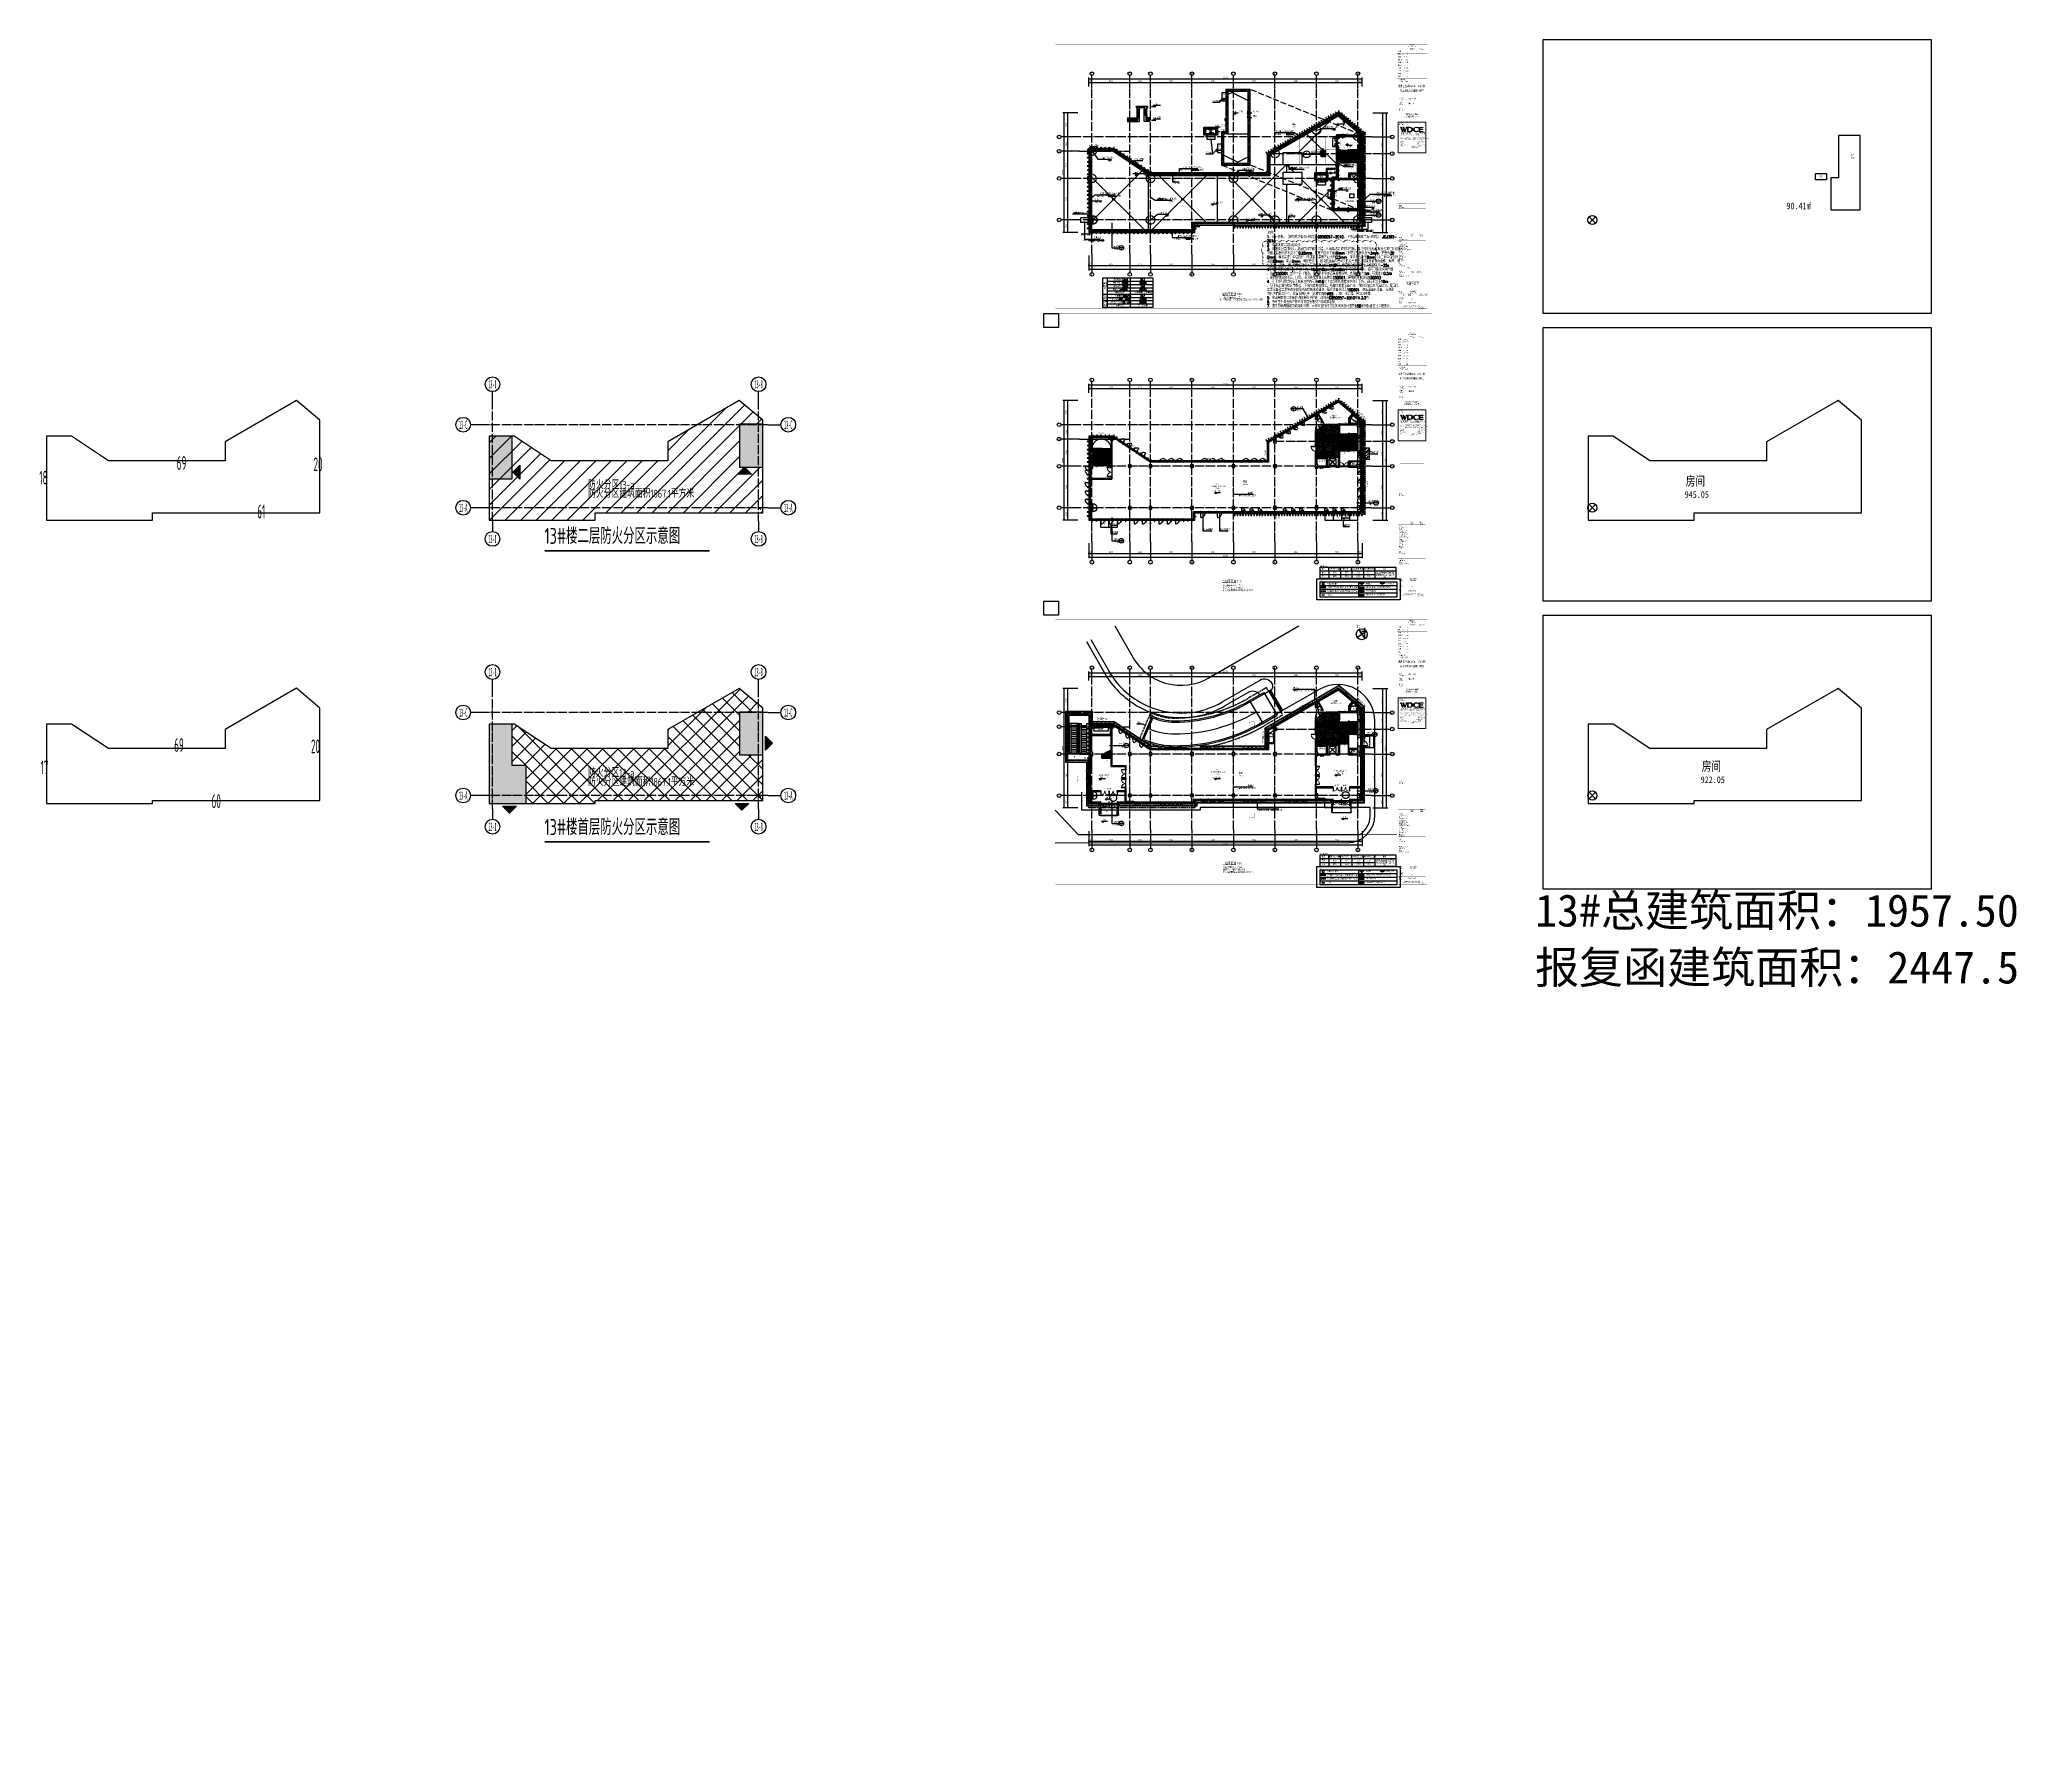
# Model space of a CAD drawing. Extents: x -228436 to 663611, y -207485 to 163917.
# Drawn here: x 234860 to 663611, y -207485 to 163917 of the extents above; entities that cross this region are included whole.
import ezdxf
from ezdxf.enums import TextEntityAlignment as Align

# ---------------------------------------------------------------- set-up
doc = ezdxf.new("R2010")
doc.units = 0
doc.header["$LTSCALE"] = 1000
for name, pattern in [('104 13#平面$0$DASH', [0.35, 0.25, -0.1]), ('13#楼幕墙$0$DASH', [0.35, 0.25, -0.1]), ('DASH', [0.35, 0.25, -0.1]), ('X-104 13#平面$0$109 3#平面$0$DASH', [0.35, 0.25, -0.1]), ('X-104 13#平面$0$109-34 轴网$0$L1$0$$AUDIT_BAD_LTYPE1', [0]), ('X-104 13#平面$0$ACAD_ISO04W100', [30, 24, -3, 0, -3]), ('X-104 13#平面$0$ACAD_ISO05W100', [34, 24, -3, 0.5, -3, 0.5, -3]), ('X-104 13#平面$0$DASH', [0.35, 0.25, -0.1]), ('X-104 13#平面$0$DOTE', [2.42, 2, -0.2, 0.02, -0.2]), ('X-平面图例$0$109-34 轴网$0$L1$0$$AUDIT_BAD_LTYPE1', [0]), ('X-平面图例$0$DASH', [0.35, 0.25, -0.1])]:
    doc.linetypes.add(name, pattern=pattern)
doc.layers.get('0').update_dxf_attribs({"linetype": 'CONTINUOUS'})
doc.layers.get('Defpoints').update_dxf_attribs({"linetype": 'CONTINUOUS'})
for name, color, linetype in [('104 13#平面$0$01-标注_标高', 200, 'CONTINUOUS'), ('104 13#平面$0$02-TEXT_房间', 7, 'CONTINUOUS'), ('104 13#平面$0$02-TEXT_标注', 8, 'CONTINUOUS'), ('104 13#平面$0$03-表格_紫', 197, 'CONTINUOUS'), ('104 13#平面$0$6007--X-2#3#$0$STAIR', 5, 'CONTINUOUS'), ('104 13#平面$0$A-0-图名图例', 2, 'CONTINUOUS'), ('104 13#平面$0$A-C_窗', 140, 'CONTINUOUS'), ('104 13#平面$0$A-O_屋面', 201, 'CONTINUOUS'), ('104 13#平面$0$A-O_防水层', 222, 'CONTINUOUS'), ('104 13#平面$0$A-SUR_保温', 8, 'CONTINUOUS'), ('104 13#平面$0$A-SUR_看线', 231, 'CONTINUOUS'), ('104 13#平面$0$A_STR-砌块墙', 121, 'CONTINUOUS'), ('104 13#平面$0$A_STR-砼墙', 51, 'CONTINUOUS'), ('104 13#平面$0$构造物', 145, 'CONTINUOUS'), ('13#楼幕墙$0$A-C_幕墙龙骨', 8, 'CONTINUOUS'), ('13#楼幕墙$0$A-C_玻璃幕墙', 8, 'CONTINUOUS'), ('13#楼幕墙$0$A-C_窗', 8, 'CONTINUOUS'), ('13#楼幕墙$0$A-C_门', 8, 'CONTINUOUS'), ('13#楼幕墙$0$A-TECH_结构', 8, 'CONTINUOUS'), ('13#楼幕墙$0$A-金属背板', 8, 'CONTINUOUS'), ('13#楼幕墙$0$D-铝板', 8, 'CONTINUOUS'), ('13#楼幕墙$0$DOOR_FIRE', 8, 'CONTINUOUS'), ('AXIS_TEXT', 7, 'CONTINUOUS'), ('DIM-插座', 80, 'CONTINUOUS'), ('ELEMENT', 3, 'CONTINUOUS'), ('EQUIP-插座', 80, 'CONTINUOUS'), ('LIGHTNING_DIM', 80, 'CONTINUOUS'), ('LWIRE', 80, 'CONTINUOUS'), ('SHEET_TEXT', 7, 'CONTINUOUS'), ('TEL_LEAD', 3, 'CONTINUOUS'), ('TEL_TAB', 7, 'CONTINUOUS'), ('TEL_TEXT', 7, 'CONTINUOUS'), ('WIRE-避雷', 130, 'CONTINUOUS'), ('X-104 13#平面$0$00-基础条件', 4, 'CONTINUOUS'), ('X-104 13#平面$0$01-标注_尺寸', 8, 'CONTINUOUS'), ('X-104 13#平面$0$01-标注_标高', 8, 'CONTINUOUS'), ('X-104 13#平面$0$01-标注_符号', 8, 'CONTINUOUS'), ('X-104 13#平面$0$01-标注_轴线坐标', 8, 'CONTINUOUS'), ('X-104 13#平面$0$02-TEXT_房间', 9, 'CONTINUOUS'), ('X-104 13#平面$0$02-TEXT_标注', 8, 'CONTINUOUS'), ('X-104 13#平面$0$02-TEXT_轴号', 7, 'CONTINUOUS'), ('X-104 13#平面$0$02-TEXT_门窗', 8, 'CONTINUOUS'), ('X-104 13#平面$0$05-填充_天正', 8, 'CONTINUOUS'), ('X-104 13#平面$0$A-C_玻璃幕墙', 8, 'CONTINUOUS'), ('X-104 13#平面$0$A-C_窗', 8, 'CONTINUOUS'), ('X-104 13#平面$0$A-C_门', 8, 'CONTINUOUS'), ('X-104 13#平面$0$A-E_栏杆', 8, 'CONTINUOUS'), ('X-104 13#平面$0$A-E_楼梯', 171, 'CONTINUOUS'), ('X-104 13#平面$0$A-E_电梯', 8, 'CONTINUOUS'), ('X-104 13#平面$0$A-I_卫-洁具', 8, 'CONTINUOUS'), ('X-104 13#平面$0$A-I_卫-隔断', 8, 'CONTINUOUS'), ('X-104 13#平面$0$A-O_分水线', 8, 'CONTINUOUS'), ('X-104 13#平面$0$A-O_屋面', 8, 'CONTINUOUS'), ('X-104 13#平面$0$A-O_散水', 8, 'CONTINUOUS'), ('X-104 13#平面$0$A-SUR_保温', 8, 'CONTINUOUS'), ('X-104 13#平面$0$A-TECH_暖通', 6, 'CONTINUOUS'), ('X-104 13#平面$0$A-TECH_电气', 240, 'CONTINUOUS'), ('X-104 13#平面$0$A-TECH_结构', 8, 'CONTINUOUS'), ('X-104 13#平面$0$A_AXIS-轴线', 8, 'X-104 13#平面$0$DOTE'), ('X-104 13#平面$0$A_STR-砌块墙', 7, 'CONTINUOUS'), ('X-104 13#平面$0$A_STR-砼柱', 7, 'CONTINUOUS'), ('X-104 13#平面$0$DIM_SYMB', 3, 'CONTINUOUS'), ('X-104 13#平面$0$DOOR_FIRE', 8, 'CONTINUOUS'), ('X-104 13#平面$0$DUCT-加压送风管端线', 2, 'CONTINUOUS'), ('X-104 13#平面$0$EH_玻璃', 8, 'CONTINUOUS'), ('X-104 13#平面$0$EH_石材', 8, 'CONTINUOUS'), ('X-104 13#平面$0$M-场地 车库入口', 8, 'CONTINUOUS'), ('X-104 13#平面$0$M-用地 红线', 20, 'X-104 13#平面$0$ACAD_ISO04W100'), ('X-104 13#平面$0$M-绿化 首层轮廓', 197, 'CONTINUOUS'), ('X-104 13#平面$0$M-道路 边线', 151, 'CONTINUOUS'), ('X-104 13#平面$0$s-colu', 40, 'CONTINUOUS'), ('X-104 13#平面$0$VPIPE-中水', 122, 'X-104 13#平面$0$TG_Z'), ('X-104 13#平面$0$VPIPE-喷淋', 6, 'X-104 13#平面$0$TG_ZP'), ('X-104 13#平面$0$VPIPE-废水', 31, 'X-104 13#平面$0$TG_F'), ('X-104 13#平面$0$VPIPE-污水', 2, 'X-104 13#平面$0$TG_W'), ('X-104 13#平面$0$VPIPE-给水', 3, 'X-104 13#平面$0$TG_J'), ('X-104 13#平面$0$VPIPE-通气', 3, 'CONTINUOUS'), ('X-104 13#平面$0$X-104 13#平面$0$A-TECH_结构', 21, 'CONTINUOUS'), ('X-104 13#平面$0$图例', 7, 'CONTINUOUS'), ('X-平面图例$0$03-表格_197', 197, 'CONTINUOUS'), ('X-平面图例$0$04-电动窗', 1, 'CONTINUOUS'), ('X-平面图例$0$A-0-图名图例', 2, 'CONTINUOUS'), ('X-平面图例$0$A-C_玻璃幕墙', 140, 'CONTINUOUS'), ('X-平面图例$0$A-金属背板', 40, 'CONTINUOUS'), ('X-平面图例$0$COLUMN', 4, 'CONTINUOUS'), ('X-平面图例$0$EQUIP_消火栓', 7, 'CONTINUOUS'), ('X-平面图例$0$WAL1', 30, 'CONTINUOUS')]:
    doc.layers.add(name, color=color, linetype=linetype)
for name, color, linetype, plot in [('104 13#平面$0$04-不打印_辅助线', 165, 'CONTINUOUS', False), ('104 13#平面$0$04-不打印_面积', 5, 'CONTINUOUS', False), ('13#楼幕墙$0$04-不打印_辅助线', 8, 'CONTINUOUS', False), ('2019.06.23外审初审意见修改', 2, 'CONTINUOUS', False), ('X-104 13#平面$0$04-不打印_辅助线', 8, 'CONTINUOUS', False), ('X-104 13#平面$0$04-不打印_面积', 5, 'CONTINUOUS', False)]:
    doc.layers.add(name, color=color, linetype=linetype, plot=plot)
doc.layers.add('X-104 13#平面$0$000套内', color=8, linetype='CONTINUOUS', lineweight=30, plot=False)
doc.styles.add('104 13#平面$0$_TCH_DIM', font='ros1.shx', dxfattribs={"width": 0.8, "bigfont": 'jd.shx'})
doc.styles.add('104 13#平面$0$_TCH_SPACE', font='STXIHEI.TTF', dxfattribs={"width": 0.75, "height": 5})
doc.styles.add('104 13#平面$0$Arial', font='STXIHEI.TTF', dxfattribs={"width": 0.75, "height": 1750})
doc.styles.add('104 13#平面$0$HT_HWXH', font='STXIHEI.TTF', dxfattribs={"width": 0.8})
doc.styles.add('104 13#平面$0$Standard', font='ros.shx', dxfattribs={"width": 0.8, "bigfont": 'jd.shx'})
doc.styles.add('_TEL_DIM', font='ROMANS2', dxfattribs={"width": 0.8, "height": 3.5, "bigfont": 'HZDF2'})
doc.styles.add('COMPLEX', font='COMPLEX')
doc.styles.get("Standard").update_dxf_attribs({"font": 'GBENOR', "bigfont": 'GBCBIG'})
doc.styles.add('X-104 13#平面$0$_TCH_AXIS', font='STXIHEI.TTF', dxfattribs={"width": 0.75})
doc.styles.add('X-104 13#平面$0$_TCH_DIM', font='ros1.shx', dxfattribs={"width": 0.8, "bigfont": 'jd.shx'})
doc.styles.add('X-104 13#平面$0$_TCH_DIM_T3', font='ros1.shx', dxfattribs={"width": 0.8, "bigfont": 'jd.shx'})
doc.styles.add('X-104 13#平面$0$_TCH_LABEL', font='STXIHEI.TTF', dxfattribs={"width": 0.75})
doc.styles.add('X-104 13#平面$0$_TCH_SPACE', font='STXIHEI.TTF', dxfattribs={"width": 0.75, "height": 5})
doc.styles.add('X-104 13#平面$0$_TCH_WINDOW', font='STXIHEI.TTF', dxfattribs={"width": 0.75, "height": 3.5})
doc.styles.add('X-104 13#平面$0$Standard', font='ros1.shx', dxfattribs={"width": 0.75, "bigfont": 'jd.shx'})
doc.styles.add('X-104 13#平面$0$TG_LINETYPE', font='STXIHEI.TTF', dxfattribs={"width": 0.8, "height": 3})
doc.styles.add('X-平面图例$0$HT_HWXH', font='STXIHEI.TTF', dxfattribs={"width": 0.8})
doc.styles.add('X-平面图例$0$Standard', font='gbenor.shx', dxfattribs={"bigfont": 'gbcbig.shx'})
doc.styles.add('华文细黑', font='STXIHEI.TTF')
doc.styles.add('图签信息$0$hwxh', font='STXIHEI.TTF')
doc.styles.add('图签信息$0$华文细黑', font='STXIHEI.TTF', dxfattribs={"height": 10})
doc.linetypes.add('X-104 13#平面$0$TG_F', pattern='A,2,-0.3,["F",X-104 13#平面$0$TG_LINETYPE,S=0.1,R=0,X=-0.23,Y=-0.15],0', length=2.3)
doc.linetypes.add('X-104 13#平面$0$TG_J', pattern='A,2,-0.3,["J",X-104 13#平面$0$TG_LINETYPE,S=0.1,R=0,X=-0.23,Y=-0.15],0', length=2.3)
doc.linetypes.add('X-104 13#平面$0$TG_W', pattern='A,2,-0.3,["W",X-104 13#平面$0$TG_LINETYPE,S=0.1,R=0,X=-0.28,Y=-0.15],0', length=2.3)
doc.linetypes.add('X-104 13#平面$0$TG_Z', pattern='A,2,-0.3,["Z",X-104 13#平面$0$TG_LINETYPE,S=0.1,R=0,X=-0.23,Y=-0.15],0', length=2.3)
doc.linetypes.add('X-104 13#平面$0$TG_ZP', pattern='A,5,-0.6,["ZP",X-104 13#平面$0$TG_LINETYPE,S=0.1,R=0,X=-0.52,Y=-0.15],0', length=5.6)
doc.dimstyles.new('X-104 13#平面$0$_TCH_ARCH&&100', dxfattribs={"dimtxt": 350, "dimasz": 100, "dimexe": 250, "dimexo": 300, "dimgap": 100, "dimtad": 1, "dimdec": 0, "dimzin": 0, "dimdsep": 46, "dimtxsty": 'X-104 13#平面$0$_TCH_DIM_T3', "dimblk": 'X-104 13#平面$0$_ArchTick', "dimcen": 0.09, "dimclrt": 7, "dimazin": 2, "dimtfac": 1, "dimtdec": 0, "dimtix": 1, "dimtmove": 2, "dimatfit": 3, "dimfxl": 0, "dimtolj": 1, "dimtzin": 0, "dimarcsym": 0})
doc.dimstyles.new('X-104 13#平面$0$_TCH_ARCH&&20', dxfattribs={"dimtxt": 70, "dimasz": 20, "dimexe": 50, "dimexo": 60, "dimgap": 20, "dimtad": 1, "dimdec": 0, "dimzin": 0, "dimdsep": 46, "dimtxsty": 'X-104 13#平面$0$_TCH_DIM_T3', "dimblk": 'X-104 13#平面$0$_ArchTick', "dimcen": 0.09, "dimclrt": 7, "dimazin": 2, "dimtfac": 1, "dimtdec": 0, "dimtix": 1, "dimtmove": 2, "dimatfit": 3, "dimfxl": 0, "dimtolj": 1, "dimtzin": 0, "dimarcsym": 0})
doc.dimstyles.new('X-104 13#平面$0$_TCH_ARROW&&100', dxfattribs={"dimtxt": 350, "dimasz": 200, "dimexe": 250, "dimexo": 300, "dimgap": 100, "dimtad": 1, "dimdec": 0, "dimzin": 0, "dimdsep": 46, "dimtxsty": 'X-104 13#平面$0$_TCH_DIM_T3', "dimcen": 0.09, "dimclrt": 7, "dimazin": 2, "dimtfac": 1, "dimtdec": 0, "dimtix": 1, "dimtmove": 2, "dimatfit": 3, "dimfxl": 0, "dimtolj": 1, "dimtzin": 0, "dimarcsym": 0})
pattern_1 = [(45, (0, 0), (-224.5064, 224.5064), []), (135, (0, 0), (-224.5064, -224.5064), [])]

# ---------------------------------------------------------------- blocks, each defined once
blk = doc.blocks.new('图签信息$0$WDCE Copyright200X')
at = {"const_width": 0.016}
blk.add_lwpolyline([(-10.6, 1.3, 1), (-11.4, 1.3, 1)], format="xyb", close=True, dxfattribs=at)
at = {"style": '图签信息$0$华文细黑'}
for s, p in [('WDCE ', (-11.5, 0.5)), ('     Copyright ', (-3.5, 0.5))]:
    blk.add_text(s, height=1, dxfattribs=at).set_placement(p, align=Align.BOTTOM_RIGHT)
blk.add_text('c', height=0.6, dxfattribs=at).set_placement((-11, 1.3), align=Align.MIDDLE_CENTER)
blk.add_attdef('200X', text='', height=1, dxfattribs=at).set_placement((-0.5, 0.5), align=Align.BOTTOM_RIGHT)
blk = doc.blocks.new('图签信息$0$logo2')
h = blk.add_hatch(color=7)
h.paths.add_polyline_path([(19, -7.4), (15.8, -7.4), (15.8, -4), (19, -4), (19, -4.2), (16.5, -4.2), (16.5, -5.4), (18.8, -5.4), (18.8, -5.7), (16.5, -5.7), (16.5, -7.1), (19, -7.1)])
edge = h.paths.add_edge_path()
edge.add_spline(control_points=[(15.3, -4.2), (15.3, -4.2), (15.1, -4.6), (15.1, -4.6), (15.1, -4.6), (14.6, -4.1), (13.7, -4.1), (13, -4.1), (12.1, -4.5), (12.1, -5.6), (12.1, -6.5), (12.8, -7.2), (13.7, -7.2), (14.7, -7.2), (15.2, -6.7), (15.2, -6.7), (15.2, -6.7), (15.2, -7.1), (15.2, -7.1), (13.6, -7.7), (11.4, -7.3), (11.4, -5.6), (11.4, -3.7), (14.2, -3.7), (15.3, -4.2)], knot_values=[0, 0, 0, 0, 1, 1, 1, 2, 2, 2, 3, 3, 3, 4, 4, 4, 5, 5, 5, 6, 6, 6, 7, 7, 7, 8, 8, 8, 8], degree=3, periodic=0)
edge = h.paths.add_edge_path(flags=16)
edge.add_spline(control_points=[(10.2, -5.6), (10.2, -5.2), (10.1, -4.8), (9.9, -4.6), (9.6, -4.3), (9.2, -4.1), (8.7, -4.1), (8.7, -4.1), (7.6, -4.1), (7.6, -4.1), (7.6, -4.1), (7.6, -7.1), (7.6, -7.1), (7.6, -7.1), (8.7, -7.1), (8.7, -7.1), (9.1, -7.1), (9.5, -6.9), (9.8, -6.6), (10.1, -6.3), (10.2, -6), (10.2, -5.6)], knot_values=[0, 0, 0, 0, 1, 1, 1, 2, 2, 2, 3, 3, 3, 4, 4, 4, 5, 5, 5, 6, 6, 6, 7, 7, 7, 7], degree=3, periodic=0)
edge = h.paths.add_edge_path()
edge.add_spline(control_points=[(10.9, -5.5), (10.9, -6), (10.7, -6.4), (10.3, -6.7), (9.9, -7.1), (9.4, -7.3), (8.8, -7.3), (8.8, -7.3), (7, -7.3), (7, -7.3), (7, -7.3), (7, -3.9), (7, -3.9), (7, -3.9), (9.1, -3.9), (9.1, -3.9), (9.6, -3.9), (10, -4.1), (10.4, -4.3), (10.7, -4.6), (10.9, -5), (10.9, -5.5)], knot_values=[0, 0, 0, 0, 1, 1, 1, 2, 2, 2, 3, 3, 3, 4, 4, 4, 5, 5, 5, 6, 6, 6, 7, 7, 7, 7], degree=3, periodic=0)
at = {"lineweight": 0}
blk.add_lwpolyline([(19, -7.4), (15.8, -7.4), (15.8, -4), (19, -4), (19, -4.2), (16.5, -4.2), (16.5, -5.4), (18.8, -5.4), (18.8, -5.7), (16.5, -5.7), (16.5, -7.1), (19, -7.1), (19, -7.4)], dxfattribs=at)
for points, knots in [([(10.9, -5.5), (10.9, -6), (10.7, -6.4), (10.3, -6.7), (9.9, -7.1), (9.4, -7.3), (8.8, -7.3), (8.8, -7.3), (7, -7.3), (7, -7.3), (7, -7.3), (7, -3.9), (7, -3.9), (7, -3.9), (9.1, -3.9), (9.1, -3.9), (9.6, -3.9), (10, -4.1), (10.4, -4.3), (10.7, -4.6), (10.9, -5), (10.9, -5.5)], [0, 0, 0, 0, 1, 1, 1, 2, 2, 2, 3, 3, 3, 4, 4, 4, 5, 5, 5, 6, 6, 6, 7, 7, 7, 7]), ([(10.2, -5.6), (10.2, -5.2), (10.1, -4.8), (9.9, -4.6), (9.6, -4.3), (9.2, -4.1), (8.7, -4.1), (8.7, -4.1), (7.6, -4.1), (7.6, -4.1), (7.6, -4.1), (7.6, -7.1), (7.6, -7.1), (7.6, -7.1), (8.7, -7.1), (8.7, -7.1), (9.1, -7.1), (9.5, -6.9), (9.8, -6.6), (10.1, -6.3), (10.2, -6), (10.2, -5.6)], [0, 0, 0, 0, 1, 1, 1, 2, 2, 2, 3, 3, 3, 4, 4, 4, 5, 5, 5, 6, 6, 6, 7, 7, 7, 7]), ([(15.3, -4.2), (15.3, -4.2), (15.1, -4.6), (15.1, -4.6), (15.1, -4.6), (14.6, -4.1), (13.7, -4.1), (13, -4.1), (12.1, -4.5), (12.1, -5.6), (12.1, -6.5), (12.8, -7.2), (13.7, -7.2), (14.7, -7.2), (15.2, -6.7), (15.2, -6.7), (15.2, -6.7), (15.2, -7.1), (15.2, -7.1), (13.6, -7.7), (11.4, -7.3), (11.4, -5.6), (11.4, -3.7), (14.2, -3.7), (15.3, -4.2)], [0, 0, 0, 0, 1, 1, 1, 2, 2, 2, 3, 3, 3, 4, 4, 4, 5, 5, 5, 6, 6, 6, 7, 7, 7, 8, 8, 8, 8])]:
    blk.add_open_spline(points, degree=3, knots=knots, dxfattribs=at)
blk = doc.blocks.new('图签信息$0$logo1')
h = blk.add_hatch(color=8)
edge = h.paths.add_edge_path()
edge.add_spline(control_points=[(3.9, -5.2), (3.6, -5.9), (3.4, -6.6), (3.4, -6.6), (3.4, -6.6), (2.5, -3.9), (2.5, -3.9), (2.5, -3.9), (1.8, -3.9), (1.7, -3.9), (2, -4.4), (3, -7.3), (3, -7.3), (3, -7.3), (3.4, -7.3), (3.4, -7.3), (3.4, -7.3), (4, -5.7), (4, -5.7), (4, -5.7), (3.9, -5.2), (3.9, -5.2)], knot_values=[0, 0, 0, 0, 1, 1, 1, 2, 2, 2, 3, 3, 3, 4, 4, 4, 5, 5, 5, 6, 6, 6, 7, 7, 7, 7], degree=3, periodic=0)
h = blk.add_hatch(color=7)
edge = h.paths.add_edge_path()
edge.add_spline(control_points=[(6, -3.9), (6.1, -4.1), (5.2, -6.6), (5.2, -6.6), (5.2, -6.6), (4.3, -3.9), (4.3, -3.9), (4.3, -3.9), (3.6, -3.9), (3.5, -3.9), (3.8, -4.4), (4.8, -7.3), (4.8, -7.3), (4.8, -7.3), (5.2, -7.3), (5.2, -7.3), (5.2, -7.3), (6.3, -4.3), (6.3, -4.3), (6.3, -4.3), (6.5, -3.9), (6.5, -3.9), (6.5, -3.9), (6.2, -3.9), (6, -3.9)], knot_values=[0, 0, 0, 0, 1, 1, 1, 2, 2, 2, 3, 3, 3, 4, 4, 4, 5, 5, 5, 6, 6, 6, 7, 7, 7, 8, 8, 8, 8], degree=3, periodic=0)
at = {"color": 8, "lineweight": 0}
blk.add_open_spline([(3.9, -5.2), (3.6, -5.9), (3.4, -6.6), (3.4, -6.6), (3.4, -6.6), (2.5, -3.9), (2.5, -3.9), (2.5, -3.9), (1.8, -3.9), (1.7, -3.9), (2, -4.4), (3, -7.3), (3, -7.3), (3, -7.3), (3.4, -7.3), (3.4, -7.3), (3.4, -7.3), (4, -5.7), (4, -5.7), (4, -5.7), (3.9, -5.2), (3.9, -5.2)], degree=3, knots=[0, 0, 0, 0, 1, 1, 1, 2, 2, 2, 3, 3, 3, 4, 4, 4, 5, 5, 5, 6, 6, 6, 7, 7, 7, 7], dxfattribs=at)
at = {"lineweight": 0}
blk.add_open_spline([(6, -3.9), (6.1, -4.1), (5.2, -6.6), (5.2, -6.6), (5.2, -6.6), (4.3, -3.9), (4.3, -3.9), (4.3, -3.9), (3.6, -3.9), (3.5, -3.9), (3.8, -4.4), (4.8, -7.3), (4.8, -7.3), (4.8, -7.3), (5.2, -7.3), (5.2, -7.3), (5.2, -7.3), (6.3, -4.3), (6.3, -4.3), (6.3, -4.3), (6.5, -3.9), (6.5, -3.9), (6.5, -3.9), (6.2, -3.9), (6, -3.9)], degree=3, knots=[0, 0, 0, 0, 1, 1, 1, 2, 2, 2, 3, 3, 3, 4, 4, 4, 5, 5, 5, 6, 6, 6, 7, 7, 7, 8, 8, 8, 8], dxfattribs=at)
blk.add_blockref('图签信息$0$logo2', (0, 0))
blk = doc.blocks.new('图签信息$0$时间-logo')
at = {"layer": 'Defpoints', "lineweight": 0}
blk.add_lwpolyline([(0, -23.5), (-21.2, -23.5), (-21.2, 0), (0, 0), (0, -23.5)], dxfattribs=at)
blk.add_blockref('图签信息$0$logo1', (-21, 0))
at = {"style": '图签信息$0$hwxh'}
for s, height, p in [('华通设计顾问工程有限公司 ', 1.15, (-19.7, -9.1)), ('WALTON DESIGN & CONSULTING ENGINEERING CO., LTD.', 0.5, (-19.5, -10.1)), ('地址:北京市西城区西直门南小街135号西派国际3号楼 100035', 0.5, (-19.5, -11.9)), ('Address: Building No.3 C-Park, No.135 Xizhimen South Street, ', 0.47, (-19.5, -12.8)), ('电话 Tel：                        （8610）83957395 ', 0.5, (-19.6, -14.9)), ('Xicheng District, Beijing 100035, China ', 0.47, (-16.7, -13.7)), ('传真 Fax：                      （8610）83957590 ', 0.5, (-19.5, -15.8)), ('资质号 Licence No.：    建筑甲级 A111010265 ', 0.5, (-19.5, -18.5)), ('主页 Web：                      www.WDCE.com ', 0.5, (-19.5, -16.7)), ('邮件 E-mail：                    office@WDCE.com ', 0.5, (-19.5, -17.6)), ('   规划甲级 101195', 0.5, (-12.6, -19.4))]:
    blk.add_text(s, height=height, dxfattribs=at).set_placement(p)
blk = doc.blocks.new('图签信息')
at = {"const_width": 0.5}
for points in [[(-65, 574), (-65, 500.5), (0, 500.5), (0, 574)], [(-65, 0), (0, 0), (0, 500.5), (-65, 500.5)]]:
    blk.add_lwpolyline(points, close=True, dxfattribs=at)
at = {"const_width": 0.05}
for points in [[(-65, 566.5), (0, 566.5)], [(-65, 560.5), (0, 560.5)], [(-39.1, 566.5), (-39.1, 500.5)], [(-19.1, 566.5), (-19.1, 500.5)], [(-65, 554.5), (0, 554.5)], [(-65, 548.5), (0, 548.5)], [(-65, 542.5), (0, 542.5)], [(-65, 536.5), (0, 536.5)], [(-65, 530.5), (0, 530.5)], [(-65, 524.5), (0, 524.5)], [(-65, 518.5), (0, 518.5)], [(-65, 512.5), (0, 512.5)], [(-65, 512.5), (0, 512.5)], [(-65, 506.5), (0, 506.5)], [(-65, 500.5), (0, 500.5)], [(-62.5, 450.9), (-2.5, 450.9)], [(-62.5, 440.9), (-2.5, 440.9)], [(-2.5, 407.9), (-2.5, 436.1), (-62.5, 436.1), (-62.5, 407.9)], [(-62.5, 407.9), (-2.5, 407.9)], [(-62.5, 404.9), (-62.5, 227.8)], [(-62.5, 404.9), (-2.5, 404.9)], [(-62.5, 227.8), (-2.5, 227.8), (-2.5, 404.9)], [(-57.5, 338.4), (-7.5, 338.4)], [(-57.5, 288.8), (-7.5, 288.8)], [(-62.5, 227.8), (-2.5, 227.8)], [(-62.5, 217.7), (-2.5, 217.7)], [(-57.5, 234.9), (-7.5, 234.9)], [(-62.5, 103.3), (-2.5, 103.3), (-2.5, 163.3), (-62.5, 163.3), (-62.5, 103.3)], [(-62.5, 155.8), (-2.5, 155.8)], [(-62.5, 148.3), (-2.5, 148.3)], [(-62.5, 140.8), (-2.5, 140.8)], [(-62.5, 133.3), (-2.5, 133.3)], [(-37.5, 163.3), (-37.5, 103.3)], [(-20, 163.3), (-20, 103.3)], [(-62.5, 125.8), (-2.5, 125.8)], [(-62.5, 118.3), (-2.5, 118.3)], [(-62.5, 110.8), (-2.5, 110.8)], [(-62.5, 98.5), (-2.5, 98.5), (-2.5, 10), (-62.5, 10), (-62.5, 98.5)], [(-62.5, 83.5), (-2.5, 83.5)], [(-62.5, 76), (-2.5, 76)], [(-62.5, 40), (-2.5, 40)], [(-62.5, 26), (-2.5, 26)], [(-62.5, 18), (-2.5, 18)], [(-37.5, 40), (-37.5, 26)]]:
    blk.add_lwpolyline(points, dxfattribs=at)
at = {"ltscale": 0.001, "xscale": 2.834689937531525, "yscale": 2.834689937531525, "zscale": 2.834689937531525}
blk.add_blockref('图签信息$0$时间-logo', (-2.5, 404.9), dxfattribs=at)
blk.add_blockref('图签信息$0$WDCE Copyright200X', (-2.5, 0)).add_auto_attribs({'200X': '2007'})
at = {"style": '图签信息$0$华文细黑'}
for s, height, p in [('总图', 2.4, (-63, 559.5)), ('签字', 2.4, (-37.2, 564.6)), ('SIGN', 2, (-30.3, 563.9)), ('日期', 2.4, (-17.8, 564.6)), ('DATE', 2, (-11, 563.7)), ('建筑', 2.4, (-63, 553.5)), ('结构', 2.4, (-63, 547.5)), ('给排水', 2.4, (-63, 541.5)), ('景观', 2.4, (-63, 523.5)), ('暖通', 2.4, (-63, 535.5)), ('室内', 2.4, (-63, 517.5)), ('电气', 2.4, (-63, 529.5)), ('绿色', 2.4, (-63, 505.5)), ('方案', 2.4, (-63, 511.5)), ('项目名称', 2.4, (-60.5, 498)), ('PROJECT NAME', 2, (-60.5, 494.1)), ('委托方', 2, (-60.9, 434.9)), ('CLIENT', 2, (-60.9, 431.9)), ('设计号', 2.4, (-60.5, 457.5)), ('STAGE', 2, (-60.5, 444)), ('PROJECT NO.', 2, (-60.5, 454)), ('阶段', 2.4, (-60.5, 447.5)), ('设计方', 2, (-60.5, 403.8)), ('DESIGNER', 2, (-60.5, 400.8)), ('索引', 2.4, (-60.5, 224.1)), ('KEY PLAN', 2, (-60.5, 220.7)), ('审核', 2.4, (-61, 147.3)), ('审定', 2.4, (-60.7, 154.8)), ('设计主持人', 2.4, (-60.7, 139.8)), ('专业负责人', 2.4, (-60.7, 132.3)), ('APPROVED BY', 2, (-60.5, 151.4)), ('VERIFIED BY', 2, (-60.5, 143.9)), ('DESIGN CHIEF', 2, (-60.5, 136.2)), ('DISCIPLINE CHIEF', 2, (-60.5, 129)), ('姓名', 2.4, (-35.5, 162.5)), ('NAME', 2, (-35.5, 159)), ('签字', 2.4, (-15.8, 162.6)), ('SIGN', 2, (-15.5, 159.2)), ('SPECIALTY', 2, (-61.2, 94.4)), ('专业', 2.4, (-61.2, 97.9)), ('制图人', 2.4, (-60.6, 109.8)), ('校对', 2.4, (-60.5, 124.8)), ('CHECKED BY', 2, (-60.5, 121.4)), ('设计人', 2.4, (-60.5, 117.3)), ('DESIGN BY', 2, (-60.5, 113.8)), ('DRAWN BY', 2, (-60.5, 106.5)), ('SUB ITEM', 2, (-60.9, 79.5)), ('子项', 2.4, (-60.9, 82.9)), ('DRAWING TITLES', 2, (-60.9, 72)), ('图名', 2.4, (-60.9, 75.4)), ('比例', 2.4, (-61.6, 39.4)), ('SCALE', 2, (-61.2, 36)), ('版本号', 2.4, (-61, 25)), ('EDITION', 2, (-61.1, 21.6)), ('日期', 2.4, (-61, 16.7)), ('DATE', 2, (-60.5, 13.3)), ('SHEET NO.', 2, (-36.1, 36)), ('图纸编号', 2.4, (-36.1, 39.3))]:
    blk.add_text(s, height=height, dxfattribs=at).set_placement(p, align=Align.TOP_LEFT)
for s, p in [('SITE PLAN', (-40.1, 557.7)), ('ARCHITECTURE', (-40.1, 552.7)), ('VENTILATION', (-40.1, 534.7)), ('INTERIORS', (-40.1, 516.9)), ('STRUCTURE', (-40.1, 546.7)), ('LANDSCAPE', (-40.1, 522.9)), ('ELECTRIC', (-40.1, 528.9)), ('WATER', (-40.1, 540.7)), ('GREEN', (-40.1, 504.9)), ('PLAN', (-40.1, 510.9))]:
    blk.add_text(s, height=1.5, dxfattribs=at).set_placement(p, align=Align.TOP_RIGHT)
for s, height, p in [('COUNTERSIGN', 2, (-32.5, 569.6)), ('会签栏', 2.4, (-32.5, 573))]:
    blk.add_text(s, height=height, dxfattribs=at).set_placement(p, align=Align.TOP_CENTER)
at = {"color": 4, "style": '图签信息$0$华文细黑', "width": 0.75}
for s, p in [('通州区台湖镇104、109地块', (-32.5, 480.8)), ('F3其他类多功能用地项目', (-32.5, 470.9))]:
    blk.add_text(s, height=4.5, dxfattribs=at).set_placement(p, align=Align.CENTER)
at = {"style": '图签信息$0$华文细黑', "oblique": 20}
for s, p in [('尺寸以标注为准不得量取，所有尺寸需在现场校核准确', (-32.5, 4)), ('除特别注明外，所有尺寸是以毫米制', (-32.5, 6.5))]:
    blk.add_text(s, height=1.5, dxfattribs=at).set_placement(p, align=Align.MIDDLE_CENTER)
at = {"color": 4, "style": '图签信息$0$华文细黑'}
for s, p in [('2019.03', (-32.5, 11.8)), ('A', (-32.5, 19.4))]:
    blk.add_text(s, height=3, dxfattribs=at).set_placement(p, align=Align.CENTER)
at = {"color": 4, "ltscale": 0.001, "char_height": 3, "width": 58.489, "style": '图签信息$0$华文细黑'}
for s, insert, attachment_point in [('通17-03', (-40.1, 455.5), 4), ('施工图', (-40.1, 445.5), 4), ('北京光谷科技园\\P开发建设有限公司', (-32.9, 419.7), 5)]:
    blk.add_mtext(s, dxfattribs=dict(at, insert=insert, attachment_point=attachment_point))
blk = doc.blocks.new('图签-A1')
at = {"color": 2}
blk.add_blockref('图签信息', (0, 0), dxfattribs=at)
blk = doc.blocks.new('图框-A1')
for points, const_width in [([(0, 0), (841, 0), (841, 594), (0, 594)], 0.05), ([(766, 584), (25, 584), (25, 10), (766, 10)], 0.5)]:
    blk.add_lwpolyline(points, close=True, dxfattribs=dict(const_width=const_width))
at = {"const_width": 0.05}
for points in [[(420.5, 594), (420.5, 592)], [(0, 297), (2, 297)], [(841, 297), (839, 297)], [(420.5, 0), (420.5, 2)]]:
    blk.add_lwpolyline(points, dxfattribs=at)
blk = doc.blocks.new('X-104 13#平面$0$ewary')
at = {"layer": 'X-104 13#平面$0$01-标注_符号', "const_width": 200}
blk.add_lwpolyline([(0, 0), (-1012, 644)], dxfattribs=at)
at = {"layer": 'X-104 13#平面$0$01-标注_符号'}
for points in [[(-1012, 644), (1012, -644)], [(-644, -1012), (644, 1012)]]:
    blk.add_lwpolyline(points, dxfattribs=at)
blk.add_circle((0, 0), 1200, dxfattribs=at)
blk = doc.blocks.new('_AXISO')
blk.add_circle((0, 0), 0.5)
at = {"layer": 'AXIS_TEXT', "style": 'COMPLEX', "width": 1.041667}
blk.add_attdef('A', text='', height=0.56, dxfattribs=at).set_placement((-0.25, -0.28), (0.25, -0.28), align=Align.FIT)
blk = doc.blocks.new('X-104 13#平面$0$_ArchTick')
at = {"color": 0, "linetype": 'ByBlock', "const_width": 0.4}
blk.add_lwpolyline([(-0.5, -0.5), (0.5, 0.5)], dxfattribs=at)
blk = doc.blocks.new('*D759')
at = {"layer": 'Defpoints', "color": 0}
for p in [(-6225, 23235), (-2925, 23235), (-2925, -2700)]:
    blk.add_point(p, dxfattribs=at)
at = {"layer": 'X-104 13#平面$0$01-标注_轴线坐标', "color": 0, "lineweight": -2}
for p, q in [((-3225, 23235), (-6475, 23235)), ((-6225, -2700), (-6225, 23235)), ((-3225, -2700), (-6475, -2700))]:
    blk.add_line(p, q, dxfattribs=at)
at = {"layer": 'X-104 13#平面$0$01-标注_轴线坐标', "color": 0, "lineweight": -2, "xscale": 100, "yscale": 100, "zscale": 100}
for p, rotation in [((-6225, 23235), 90), ((-6225, -2700), 270)]:
    blk.add_blockref('X-104 13#平面$0$_ArchTick', p, dxfattribs=dict(at, rotation=rotation))
at = {"layer": 'X-104 13#平面$0$01-标注_轴线坐标', "color": 7, "insert": (-6500, 10268), "char_height": 350, "attachment_point": 5, "rotation": 90, "style": 'X-104 13#平面$0$_TCH_DIM_T3'}
blk.add_mtext('\\A1;25935', dxfattribs=at)
blk = doc.blocks.new('*D760')
at = {"layer": 'Defpoints', "color": 0}
for p in [(-5425, 0), (-2925, 0), (-2925, -2700)]:
    blk.add_point(p, dxfattribs=at)
at = {"layer": 'X-104 13#平面$0$01-标注_轴线坐标', "color": 0, "lineweight": -2}
for p, q in [((-3225, 0), (-5675, 0)), ((-3225, -2700), (-5675, -2700)), ((-5425, -2700), (-5425, 0))]:
    blk.add_line(p, q, dxfattribs=at)
at = {"layer": 'X-104 13#平面$0$01-标注_轴线坐标', "color": 0, "lineweight": -2, "xscale": 100, "yscale": 100, "zscale": 100}
for p, rotation in [((-5425, 0), 90), ((-5425, -2700), 270)]:
    blk.add_blockref('X-104 13#平面$0$_ArchTick', p, dxfattribs=dict(at, rotation=rotation))
at = {"layer": 'X-104 13#平面$0$01-标注_轴线坐标', "color": 7, "insert": (-5700, -1350), "char_height": 350, "attachment_point": 5, "rotation": 90, "style": 'X-104 13#平面$0$_TCH_DIM_T3'}
blk.add_mtext('\\A1;2700', dxfattribs=at)
blk = doc.blocks.new('*D761')
at = {"layer": 'Defpoints', "color": 0}
for p in [(-5425, 9000), (-2925, 9000), (-2925, 0)]:
    blk.add_point(p, dxfattribs=at)
at = {"layer": 'X-104 13#平面$0$01-标注_轴线坐标', "color": 0, "lineweight": -2}
for p, q in [((-3225, 9000), (-5675, 9000)), ((-5425, 0), (-5425, 9000)), ((-3225, 0), (-5675, 0))]:
    blk.add_line(p, q, dxfattribs=at)
at = {"layer": 'X-104 13#平面$0$01-标注_轴线坐标', "color": 0, "lineweight": -2, "xscale": 100, "yscale": 100, "zscale": 100}
for p, rotation in [((-5425, 9000), 90), ((-5425, 0), 270)]:
    blk.add_blockref('X-104 13#平面$0$_ArchTick', p, dxfattribs=dict(at, rotation=rotation))
at = {"layer": 'X-104 13#平面$0$01-标注_轴线坐标', "color": 7, "insert": (-5700, 4500), "char_height": 350, "attachment_point": 5, "rotation": 90, "style": 'X-104 13#平面$0$_TCH_DIM_T3'}
blk.add_mtext('\\A1;9000', dxfattribs=at)
blk = doc.blocks.new('*D762')
at = {"layer": 'Defpoints', "color": 0}
for p in [(-5425, 14900), (-2925, 14900), (-2925, 9000)]:
    blk.add_point(p, dxfattribs=at)
at = {"layer": 'X-104 13#平面$0$01-标注_轴线坐标', "color": 0, "lineweight": -2}
for p, q in [((-3225, 14900), (-5675, 14900)), ((-5425, 9000), (-5425, 14900)), ((-3225, 9000), (-5675, 9000))]:
    blk.add_line(p, q, dxfattribs=at)
at = {"layer": 'X-104 13#平面$0$01-标注_轴线坐标', "color": 0, "lineweight": -2, "xscale": 100, "yscale": 100, "zscale": 100}
for p, rotation in [((-5425, 14900), 90), ((-5425, 9000), 270)]:
    blk.add_blockref('X-104 13#平面$0$_ArchTick', p, dxfattribs=dict(at, rotation=rotation))
at = {"layer": 'X-104 13#平面$0$01-标注_轴线坐标', "color": 7, "insert": (-5700, 11950), "char_height": 350, "attachment_point": 5, "rotation": 90, "style": 'X-104 13#平面$0$_TCH_DIM_T3'}
blk.add_mtext('\\A1;5900', dxfattribs=at)
blk = doc.blocks.new('*D763')
at = {"layer": 'Defpoints', "color": 0}
for p in [(-5425, 18000), (-2925, 18000), (-2925, 14900)]:
    blk.add_point(p, dxfattribs=at)
at = {"layer": 'X-104 13#平面$0$01-标注_轴线坐标', "color": 0, "lineweight": -2}
for p, q in [((-3225, 18000), (-5675, 18000)), ((-5425, 14900), (-5425, 18000)), ((-3225, 14900), (-5675, 14900))]:
    blk.add_line(p, q, dxfattribs=at)
at = {"layer": 'X-104 13#平面$0$01-标注_轴线坐标', "color": 0, "lineweight": -2, "xscale": 100, "yscale": 100, "zscale": 100}
for p, rotation in [((-5425, 18000), 90), ((-5425, 14900), 270)]:
    blk.add_blockref('X-104 13#平面$0$_ArchTick', p, dxfattribs=dict(at, rotation=rotation))
at = {"layer": 'X-104 13#平面$0$01-标注_轴线坐标', "color": 7, "insert": (-5700, 16450), "char_height": 350, "attachment_point": 5, "rotation": 90, "style": 'X-104 13#平面$0$_TCH_DIM_T3'}
blk.add_mtext('\\A1;3100', dxfattribs=at)
blk = doc.blocks.new('*D764')
at = {"layer": 'Defpoints', "color": 0}
for p in [(-5425, 23235), (-2925, 23235), (-2925, 18000)]:
    blk.add_point(p, dxfattribs=at)
at = {"layer": 'X-104 13#平面$0$01-标注_轴线坐标', "color": 0, "lineweight": -2}
for p, q in [((-3225, 23235), (-5675, 23235)), ((-5425, 18000), (-5425, 23235)), ((-3225, 18000), (-5675, 18000))]:
    blk.add_line(p, q, dxfattribs=at)
at = {"layer": 'X-104 13#平面$0$01-标注_轴线坐标', "color": 0, "lineweight": -2, "xscale": 100, "yscale": 100, "zscale": 100}
for p, rotation in [((-5425, 23235), 90), ((-5425, 18000), 270)]:
    blk.add_blockref('X-104 13#平面$0$_ArchTick', p, dxfattribs=dict(at, rotation=rotation))
at = {"layer": 'X-104 13#平面$0$01-标注_轴线坐标', "color": 7, "insert": (-5700, 20618), "char_height": 350, "attachment_point": 5, "rotation": 90, "style": 'X-104 13#平面$0$_TCH_DIM_T3'}
blk.add_mtext('\\A1;5235', dxfattribs=at)
blk = doc.blocks.new('*D765')
at = {"layer": 'Defpoints', "color": 0}
for p in [(-900, -7401), (58400, -7401), (58400, -10701)]:
    blk.add_point(p, dxfattribs=at)
at = {"layer": 'X-104 13#平面$0$01-标注_轴线坐标', "color": 0, "lineweight": -2}
for p, q in [((-900, -7701), (-900, -10951)), ((58400, -7701), (58400, -10951)), ((-900, -10701), (58400, -10701))]:
    blk.add_line(p, q, dxfattribs=at)
at = {"layer": 'X-104 13#平面$0$01-标注_轴线坐标', "color": 0, "lineweight": -2, "xscale": 100, "yscale": 100, "zscale": 100, "rotation": 180}
blk.add_blockref('X-104 13#平面$0$_ArchTick', (-900, -10701), dxfattribs=at)
at = {"layer": 'X-104 13#平面$0$01-标注_轴线坐标', "color": 0, "lineweight": -2, "xscale": 100, "yscale": 100, "zscale": 100}
blk.add_blockref('X-104 13#平面$0$_ArchTick', (58400, -10701), dxfattribs=at)
at = {"layer": 'X-104 13#平面$0$01-标注_轴线坐标', "color": 7, "insert": (28750, -10426), "char_height": 350, "attachment_point": 5, "style": 'X-104 13#平面$0$_TCH_DIM_T3'}
blk.add_mtext('\\A1;59300', dxfattribs=at)
blk = doc.blocks.new('*D766')
at = {"layer": 'Defpoints', "color": 0}
for p in [(-900, -7401), (-200, -7401), (-200, -9901)]:
    blk.add_point(p, dxfattribs=at)
at = {"layer": 'X-104 13#平面$0$01-标注_轴线坐标', "color": 0, "lineweight": -2}
for p, q in [((-900, -7701), (-900, -10151)), ((-200, -7701), (-200, -10151)), ((-900, -9901), (-1000, -9901)), ((-900, -9901), (-200, -9901)), ((-200, -9901), (-100, -9901))]:
    blk.add_line(p, q, dxfattribs=at)
at = {"layer": 'X-104 13#平面$0$01-标注_轴线坐标', "color": 0, "lineweight": -2, "xscale": 100, "yscale": 100, "zscale": 100}
blk.add_blockref('X-104 13#平面$0$_ArchTick', (-900, -9901), dxfattribs=at)
at = {"layer": 'X-104 13#平面$0$01-标注_轴线坐标', "color": 0, "lineweight": -2, "xscale": 100, "yscale": 100, "zscale": 100, "rotation": 180}
blk.add_blockref('X-104 13#平面$0$_ArchTick', (-200, -9901), dxfattribs=at)
at = {"layer": 'X-104 13#平面$0$01-标注_轴线坐标', "color": 7, "insert": (-550, -9626), "char_height": 350, "attachment_point": 5, "style": 'X-104 13#平面$0$_TCH_DIM_T3'}
blk.add_mtext('\\A1;700', dxfattribs=at)
blk = doc.blocks.new('*D767')
at = {"layer": 'Defpoints', "color": 0}
for p in [(-200, -7401), (8000, -7401), (8000, -9901)]:
    blk.add_point(p, dxfattribs=at)
at = {"layer": 'X-104 13#平面$0$01-标注_轴线坐标', "color": 0, "lineweight": -2}
for p, q in [((-200, -7701), (-200, -10151)), ((8000, -7701), (8000, -10151)), ((-200, -9901), (8000, -9901))]:
    blk.add_line(p, q, dxfattribs=at)
at = {"layer": 'X-104 13#平面$0$01-标注_轴线坐标', "color": 0, "lineweight": -2, "xscale": 100, "yscale": 100, "zscale": 100, "rotation": 180}
blk.add_blockref('X-104 13#平面$0$_ArchTick', (-200, -9901), dxfattribs=at)
at = {"layer": 'X-104 13#平面$0$01-标注_轴线坐标', "color": 0, "lineweight": -2, "xscale": 100, "yscale": 100, "zscale": 100}
blk.add_blockref('X-104 13#平面$0$_ArchTick', (8000, -9901), dxfattribs=at)
at = {"layer": 'X-104 13#平面$0$01-标注_轴线坐标', "color": 7, "insert": (3900, -9626), "char_height": 350, "attachment_point": 5, "style": 'X-104 13#平面$0$_TCH_DIM_T3'}
blk.add_mtext('\\A1;8200', dxfattribs=at)
blk = doc.blocks.new('*D768')
at = {"layer": 'Defpoints', "color": 0}
for p in [(8000, -7401), (12500, -7401), (12500, -9901)]:
    blk.add_point(p, dxfattribs=at)
at = {"layer": 'X-104 13#平面$0$01-标注_轴线坐标', "color": 0, "lineweight": -2}
for p, q in [((8000, -7701), (8000, -10151)), ((12500, -7701), (12500, -10151)), ((8000, -9901), (12500, -9901))]:
    blk.add_line(p, q, dxfattribs=at)
at = {"layer": 'X-104 13#平面$0$01-标注_轴线坐标', "color": 0, "lineweight": -2, "xscale": 100, "yscale": 100, "zscale": 100, "rotation": 180}
blk.add_blockref('X-104 13#平面$0$_ArchTick', (8000, -9901), dxfattribs=at)
at = {"layer": 'X-104 13#平面$0$01-标注_轴线坐标', "color": 0, "lineweight": -2, "xscale": 100, "yscale": 100, "zscale": 100}
blk.add_blockref('X-104 13#平面$0$_ArchTick', (12500, -9901), dxfattribs=at)
at = {"layer": 'X-104 13#平面$0$01-标注_轴线坐标', "color": 7, "insert": (10250, -9626), "char_height": 350, "attachment_point": 5, "style": 'X-104 13#平面$0$_TCH_DIM_T3'}
blk.add_mtext('\\A1;4500', dxfattribs=at)
blk = doc.blocks.new('*D769')
at = {"layer": 'Defpoints', "color": 0}
for p in [(12500, -7401), (21500, -7401), (21500, -9901)]:
    blk.add_point(p, dxfattribs=at)
at = {"layer": 'X-104 13#平面$0$01-标注_轴线坐标', "color": 0, "lineweight": -2}
for p, q in [((12500, -7701), (12500, -10151)), ((21500, -7701), (21500, -10151)), ((12500, -9901), (21500, -9901))]:
    blk.add_line(p, q, dxfattribs=at)
at = {"layer": 'X-104 13#平面$0$01-标注_轴线坐标', "color": 0, "lineweight": -2, "xscale": 100, "yscale": 100, "zscale": 100, "rotation": 180}
blk.add_blockref('X-104 13#平面$0$_ArchTick', (12500, -9901), dxfattribs=at)
at = {"layer": 'X-104 13#平面$0$01-标注_轴线坐标', "color": 0, "lineweight": -2, "xscale": 100, "yscale": 100, "zscale": 100}
blk.add_blockref('X-104 13#平面$0$_ArchTick', (21500, -9901), dxfattribs=at)
at = {"layer": 'X-104 13#平面$0$01-标注_轴线坐标', "color": 7, "insert": (17000, -9626), "char_height": 350, "attachment_point": 5, "style": 'X-104 13#平面$0$_TCH_DIM_T3'}
blk.add_mtext('\\A1;9000', dxfattribs=at)
blk = doc.blocks.new('*D770')
at = {"layer": 'Defpoints', "color": 0}
for p in [(21500, -7401), (30500, -7401), (30500, -9901)]:
    blk.add_point(p, dxfattribs=at)
at = {"layer": 'X-104 13#平面$0$01-标注_轴线坐标', "color": 0, "lineweight": -2}
for p, q in [((21500, -7701), (21500, -10151)), ((30500, -7701), (30500, -10151)), ((21500, -9901), (30500, -9901))]:
    blk.add_line(p, q, dxfattribs=at)
at = {"layer": 'X-104 13#平面$0$01-标注_轴线坐标', "color": 0, "lineweight": -2, "xscale": 100, "yscale": 100, "zscale": 100, "rotation": 180}
blk.add_blockref('X-104 13#平面$0$_ArchTick', (21500, -9901), dxfattribs=at)
at = {"layer": 'X-104 13#平面$0$01-标注_轴线坐标', "color": 0, "lineweight": -2, "xscale": 100, "yscale": 100, "zscale": 100}
blk.add_blockref('X-104 13#平面$0$_ArchTick', (30500, -9901), dxfattribs=at)
at = {"layer": 'X-104 13#平面$0$01-标注_轴线坐标', "color": 7, "insert": (26000, -9626), "char_height": 350, "attachment_point": 5, "style": 'X-104 13#平面$0$_TCH_DIM_T3'}
blk.add_mtext('\\A1;9000', dxfattribs=at)
blk = doc.blocks.new('*D771')
at = {"layer": 'Defpoints', "color": 0}
for p in [(30500, -7401), (39500, -7401), (39500, -9901)]:
    blk.add_point(p, dxfattribs=at)
at = {"layer": 'X-104 13#平面$0$01-标注_轴线坐标', "color": 0, "lineweight": -2}
for p, q in [((30500, -7701), (30500, -10151)), ((39500, -7701), (39500, -10151)), ((30500, -9901), (39500, -9901))]:
    blk.add_line(p, q, dxfattribs=at)
at = {"layer": 'X-104 13#平面$0$01-标注_轴线坐标', "color": 0, "lineweight": -2, "xscale": 100, "yscale": 100, "zscale": 100, "rotation": 180}
blk.add_blockref('X-104 13#平面$0$_ArchTick', (30500, -9901), dxfattribs=at)
at = {"layer": 'X-104 13#平面$0$01-标注_轴线坐标', "color": 0, "lineweight": -2, "xscale": 100, "yscale": 100, "zscale": 100}
blk.add_blockref('X-104 13#平面$0$_ArchTick', (39500, -9901), dxfattribs=at)
at = {"layer": 'X-104 13#平面$0$01-标注_轴线坐标', "color": 7, "insert": (35000, -9626), "char_height": 350, "attachment_point": 5, "style": 'X-104 13#平面$0$_TCH_DIM_T3'}
blk.add_mtext('\\A1;9000', dxfattribs=at)
blk = doc.blocks.new('*D772')
at = {"layer": 'Defpoints', "color": 0}
for p in [(39500, -7401), (48500, -7401), (48500, -9901)]:
    blk.add_point(p, dxfattribs=at)
at = {"layer": 'X-104 13#平面$0$01-标注_轴线坐标', "color": 0, "lineweight": -2}
for p, q in [((39500, -7701), (39500, -10151)), ((48500, -7701), (48500, -10151)), ((39500, -9901), (48500, -9901))]:
    blk.add_line(p, q, dxfattribs=at)
at = {"layer": 'X-104 13#平面$0$01-标注_轴线坐标', "color": 0, "lineweight": -2, "xscale": 100, "yscale": 100, "zscale": 100, "rotation": 180}
blk.add_blockref('X-104 13#平面$0$_ArchTick', (39500, -9901), dxfattribs=at)
at = {"layer": 'X-104 13#平面$0$01-标注_轴线坐标', "color": 0, "lineweight": -2, "xscale": 100, "yscale": 100, "zscale": 100}
blk.add_blockref('X-104 13#平面$0$_ArchTick', (48500, -9901), dxfattribs=at)
at = {"layer": 'X-104 13#平面$0$01-标注_轴线坐标', "color": 7, "insert": (44000, -9626), "char_height": 350, "attachment_point": 5, "style": 'X-104 13#平面$0$_TCH_DIM_T3'}
blk.add_mtext('\\A1;9000', dxfattribs=at)
blk = doc.blocks.new('*D773')
at = {"layer": 'Defpoints', "color": 0}
for p in [(48500, -7401), (57500, -7401), (57500, -9901)]:
    blk.add_point(p, dxfattribs=at)
at = {"layer": 'X-104 13#平面$0$01-标注_轴线坐标', "color": 0, "lineweight": -2}
for p, q in [((48500, -7701), (48500, -10151)), ((57500, -7701), (57500, -10151)), ((48500, -9901), (57500, -9901))]:
    blk.add_line(p, q, dxfattribs=at)
at = {"layer": 'X-104 13#平面$0$01-标注_轴线坐标', "color": 0, "lineweight": -2, "xscale": 100, "yscale": 100, "zscale": 100, "rotation": 180}
blk.add_blockref('X-104 13#平面$0$_ArchTick', (48500, -9901), dxfattribs=at)
at = {"layer": 'X-104 13#平面$0$01-标注_轴线坐标', "color": 0, "lineweight": -2, "xscale": 100, "yscale": 100, "zscale": 100}
blk.add_blockref('X-104 13#平面$0$_ArchTick', (57500, -9901), dxfattribs=at)
at = {"layer": 'X-104 13#平面$0$01-标注_轴线坐标', "color": 7, "insert": (53000, -9626), "char_height": 350, "attachment_point": 5, "style": 'X-104 13#平面$0$_TCH_DIM_T3'}
blk.add_mtext('\\A1;9000', dxfattribs=at)
blk = doc.blocks.new('*D774')
at = {"layer": 'Defpoints', "color": 0}
for p in [(57500, -7401), (58400, -7401), (58400, -9901)]:
    blk.add_point(p, dxfattribs=at)
at = {"layer": 'X-104 13#平面$0$01-标注_轴线坐标', "color": 0, "lineweight": -2}
for p, q in [((57500, -7701), (57500, -10151)), ((58400, -7701), (58400, -10151)), ((57500, -9901), (57400, -9901)), ((57500, -9901), (58400, -9901)), ((58400, -9901), (58500, -9901))]:
    blk.add_line(p, q, dxfattribs=at)
at = {"layer": 'X-104 13#平面$0$01-标注_轴线坐标', "color": 0, "lineweight": -2, "xscale": 100, "yscale": 100, "zscale": 100}
blk.add_blockref('X-104 13#平面$0$_ArchTick', (57500, -9901), dxfattribs=at)
at = {"layer": 'X-104 13#平面$0$01-标注_轴线坐标', "color": 0, "lineweight": -2, "xscale": 100, "yscale": 100, "zscale": 100, "rotation": 180}
blk.add_blockref('X-104 13#平面$0$_ArchTick', (58400, -9901), dxfattribs=at)
at = {"layer": 'X-104 13#平面$0$01-标注_轴线坐标', "color": 7, "insert": (57950, -9626), "char_height": 350, "attachment_point": 5, "style": 'X-104 13#平面$0$_TCH_DIM_T3'}
blk.add_mtext('\\A1;900', dxfattribs=at)
blk = doc.blocks.new('*D775')
at = {"layer": 'Defpoints', "color": 0}
for p in [(58400, 26620), (-900, 24620), (58400, 24620)]:
    blk.add_point(p, dxfattribs=at)
at = {"layer": 'X-104 13#平面$0$01-标注_轴线坐标', "color": 0, "lineweight": -2}
for p, q in [((-900, 24920), (-900, 26870)), ((-900, 26620), (58400, 26620)), ((58400, 24920), (58400, 26870))]:
    blk.add_line(p, q, dxfattribs=at)
at = {"layer": 'X-104 13#平面$0$01-标注_轴线坐标', "color": 0, "lineweight": -2, "xscale": 100, "yscale": 100, "zscale": 100, "rotation": 180}
blk.add_blockref('X-104 13#平面$0$_ArchTick', (-900, 26620), dxfattribs=at)
at = {"layer": 'X-104 13#平面$0$01-标注_轴线坐标', "color": 0, "lineweight": -2, "xscale": 100, "yscale": 100, "zscale": 100}
blk.add_blockref('X-104 13#平面$0$_ArchTick', (58400, 26620), dxfattribs=at)
at = {"layer": 'X-104 13#平面$0$01-标注_轴线坐标', "color": 7, "insert": (28750, 26895), "char_height": 350, "attachment_point": 5, "style": 'X-104 13#平面$0$_TCH_DIM_T3'}
blk.add_mtext('\\A1;59300', dxfattribs=at)
blk = doc.blocks.new('*D776')
at = {"layer": 'Defpoints', "color": 0}
for p in [(-200, 25820), (-900, 24620), (-200, 24620)]:
    blk.add_point(p, dxfattribs=at)
at = {"layer": 'X-104 13#平面$0$01-标注_轴线坐标', "color": 0, "lineweight": -2}
for p, q in [((-900, 25820), (-1000, 25820)), ((-900, 24920), (-900, 26070)), ((-900, 25820), (-200, 25820)), ((-200, 24920), (-200, 26070)), ((-200, 25820), (-100, 25820))]:
    blk.add_line(p, q, dxfattribs=at)
at = {"layer": 'X-104 13#平面$0$01-标注_轴线坐标', "color": 0, "lineweight": -2, "xscale": 100, "yscale": 100, "zscale": 100}
blk.add_blockref('X-104 13#平面$0$_ArchTick', (-900, 25820), dxfattribs=at)
at = {"layer": 'X-104 13#平面$0$01-标注_轴线坐标', "color": 0, "lineweight": -2, "xscale": 100, "yscale": 100, "zscale": 100, "rotation": 180}
blk.add_blockref('X-104 13#平面$0$_ArchTick', (-200, 25820), dxfattribs=at)
at = {"layer": 'X-104 13#平面$0$01-标注_轴线坐标', "color": 7, "insert": (-550, 26095), "char_height": 350, "attachment_point": 5, "style": 'X-104 13#平面$0$_TCH_DIM_T3'}
blk.add_mtext('\\A1;700', dxfattribs=at)
blk = doc.blocks.new('*D777')
at = {"layer": 'Defpoints', "color": 0}
for p in [(8000, 25820), (-200, 24620), (8000, 24620)]:
    blk.add_point(p, dxfattribs=at)
at = {"layer": 'X-104 13#平面$0$01-标注_轴线坐标', "color": 0, "lineweight": -2}
for p, q in [((-200, 24920), (-200, 26070)), ((-200, 25820), (8000, 25820)), ((8000, 24920), (8000, 26070))]:
    blk.add_line(p, q, dxfattribs=at)
at = {"layer": 'X-104 13#平面$0$01-标注_轴线坐标', "color": 0, "lineweight": -2, "xscale": 100, "yscale": 100, "zscale": 100, "rotation": 180}
blk.add_blockref('X-104 13#平面$0$_ArchTick', (-200, 25820), dxfattribs=at)
at = {"layer": 'X-104 13#平面$0$01-标注_轴线坐标', "color": 0, "lineweight": -2, "xscale": 100, "yscale": 100, "zscale": 100}
blk.add_blockref('X-104 13#平面$0$_ArchTick', (8000, 25820), dxfattribs=at)
at = {"layer": 'X-104 13#平面$0$01-标注_轴线坐标', "color": 7, "insert": (3900, 26095), "char_height": 350, "attachment_point": 5, "style": 'X-104 13#平面$0$_TCH_DIM_T3'}
blk.add_mtext('\\A1;8200', dxfattribs=at)
blk = doc.blocks.new('*D778')
at = {"layer": 'Defpoints', "color": 0}
for p in [(12500, 25820), (8000, 24620), (12500, 24620)]:
    blk.add_point(p, dxfattribs=at)
at = {"layer": 'X-104 13#平面$0$01-标注_轴线坐标', "color": 0, "lineweight": -2}
for p, q in [((8000, 24920), (8000, 26070)), ((8000, 25820), (12500, 25820)), ((12500, 24920), (12500, 26070))]:
    blk.add_line(p, q, dxfattribs=at)
at = {"layer": 'X-104 13#平面$0$01-标注_轴线坐标', "color": 0, "lineweight": -2, "xscale": 100, "yscale": 100, "zscale": 100, "rotation": 180}
blk.add_blockref('X-104 13#平面$0$_ArchTick', (8000, 25820), dxfattribs=at)
at = {"layer": 'X-104 13#平面$0$01-标注_轴线坐标', "color": 0, "lineweight": -2, "xscale": 100, "yscale": 100, "zscale": 100}
blk.add_blockref('X-104 13#平面$0$_ArchTick', (12500, 25820), dxfattribs=at)
at = {"layer": 'X-104 13#平面$0$01-标注_轴线坐标', "color": 7, "insert": (10250, 26095), "char_height": 350, "attachment_point": 5, "style": 'X-104 13#平面$0$_TCH_DIM_T3'}
blk.add_mtext('\\A1;4500', dxfattribs=at)
blk = doc.blocks.new('*D779')
at = {"layer": 'Defpoints', "color": 0}
for p in [(21500, 25820), (12500, 24620), (21500, 24620)]:
    blk.add_point(p, dxfattribs=at)
at = {"layer": 'X-104 13#平面$0$01-标注_轴线坐标', "color": 0, "lineweight": -2}
for p, q in [((12500, 24920), (12500, 26070)), ((12500, 25820), (21500, 25820)), ((21500, 24920), (21500, 26070))]:
    blk.add_line(p, q, dxfattribs=at)
at = {"layer": 'X-104 13#平面$0$01-标注_轴线坐标', "color": 0, "lineweight": -2, "xscale": 100, "yscale": 100, "zscale": 100, "rotation": 180}
blk.add_blockref('X-104 13#平面$0$_ArchTick', (12500, 25820), dxfattribs=at)
at = {"layer": 'X-104 13#平面$0$01-标注_轴线坐标', "color": 0, "lineweight": -2, "xscale": 100, "yscale": 100, "zscale": 100}
blk.add_blockref('X-104 13#平面$0$_ArchTick', (21500, 25820), dxfattribs=at)
at = {"layer": 'X-104 13#平面$0$01-标注_轴线坐标', "color": 7, "insert": (17000, 26095), "char_height": 350, "attachment_point": 5, "style": 'X-104 13#平面$0$_TCH_DIM_T3'}
blk.add_mtext('\\A1;9000', dxfattribs=at)
blk = doc.blocks.new('*D780')
at = {"layer": 'Defpoints', "color": 0}
for p in [(30500, 25820), (21500, 24620), (30500, 24620)]:
    blk.add_point(p, dxfattribs=at)
at = {"layer": 'X-104 13#平面$0$01-标注_轴线坐标', "color": 0, "lineweight": -2}
for p, q in [((21500, 24920), (21500, 26070)), ((21500, 25820), (30500, 25820)), ((30500, 24920), (30500, 26070))]:
    blk.add_line(p, q, dxfattribs=at)
at = {"layer": 'X-104 13#平面$0$01-标注_轴线坐标', "color": 0, "lineweight": -2, "xscale": 100, "yscale": 100, "zscale": 100, "rotation": 180}
blk.add_blockref('X-104 13#平面$0$_ArchTick', (21500, 25820), dxfattribs=at)
at = {"layer": 'X-104 13#平面$0$01-标注_轴线坐标', "color": 0, "lineweight": -2, "xscale": 100, "yscale": 100, "zscale": 100}
blk.add_blockref('X-104 13#平面$0$_ArchTick', (30500, 25820), dxfattribs=at)
at = {"layer": 'X-104 13#平面$0$01-标注_轴线坐标', "color": 7, "insert": (26000, 26095), "char_height": 350, "attachment_point": 5, "style": 'X-104 13#平面$0$_TCH_DIM_T3'}
blk.add_mtext('\\A1;9000', dxfattribs=at)
blk = doc.blocks.new('*D781')
at = {"layer": 'Defpoints', "color": 0}
for p in [(39500, 25820), (30500, 24620), (39500, 24620)]:
    blk.add_point(p, dxfattribs=at)
at = {"layer": 'X-104 13#平面$0$01-标注_轴线坐标', "color": 0, "lineweight": -2}
for p, q in [((30500, 24920), (30500, 26070)), ((30500, 25820), (39500, 25820)), ((39500, 24920), (39500, 26070))]:
    blk.add_line(p, q, dxfattribs=at)
at = {"layer": 'X-104 13#平面$0$01-标注_轴线坐标', "color": 0, "lineweight": -2, "xscale": 100, "yscale": 100, "zscale": 100, "rotation": 180}
blk.add_blockref('X-104 13#平面$0$_ArchTick', (30500, 25820), dxfattribs=at)
at = {"layer": 'X-104 13#平面$0$01-标注_轴线坐标', "color": 0, "lineweight": -2, "xscale": 100, "yscale": 100, "zscale": 100}
blk.add_blockref('X-104 13#平面$0$_ArchTick', (39500, 25820), dxfattribs=at)
at = {"layer": 'X-104 13#平面$0$01-标注_轴线坐标', "color": 7, "insert": (35000, 26095), "char_height": 350, "attachment_point": 5, "style": 'X-104 13#平面$0$_TCH_DIM_T3'}
blk.add_mtext('\\A1;9000', dxfattribs=at)
blk = doc.blocks.new('*D782')
at = {"layer": 'Defpoints', "color": 0}
for p in [(48500, 25820), (39500, 24620), (48500, 24620)]:
    blk.add_point(p, dxfattribs=at)
at = {"layer": 'X-104 13#平面$0$01-标注_轴线坐标', "color": 0, "lineweight": -2}
for p, q in [((39500, 24920), (39500, 26070)), ((39500, 25820), (48500, 25820)), ((48500, 24920), (48500, 26070))]:
    blk.add_line(p, q, dxfattribs=at)
at = {"layer": 'X-104 13#平面$0$01-标注_轴线坐标', "color": 0, "lineweight": -2, "xscale": 100, "yscale": 100, "zscale": 100, "rotation": 180}
blk.add_blockref('X-104 13#平面$0$_ArchTick', (39500, 25820), dxfattribs=at)
at = {"layer": 'X-104 13#平面$0$01-标注_轴线坐标', "color": 0, "lineweight": -2, "xscale": 100, "yscale": 100, "zscale": 100}
blk.add_blockref('X-104 13#平面$0$_ArchTick', (48500, 25820), dxfattribs=at)
at = {"layer": 'X-104 13#平面$0$01-标注_轴线坐标', "color": 7, "insert": (44000, 26095), "char_height": 350, "attachment_point": 5, "style": 'X-104 13#平面$0$_TCH_DIM_T3'}
blk.add_mtext('\\A1;9000', dxfattribs=at)
blk = doc.blocks.new('*D783')
at = {"layer": 'Defpoints', "color": 0}
for p in [(57500, 25820), (48500, 24620), (57500, 24620)]:
    blk.add_point(p, dxfattribs=at)
at = {"layer": 'X-104 13#平面$0$01-标注_轴线坐标', "color": 0, "lineweight": -2}
for p, q in [((48500, 24920), (48500, 26070)), ((48500, 25820), (57500, 25820)), ((57500, 24920), (57500, 26070))]:
    blk.add_line(p, q, dxfattribs=at)
at = {"layer": 'X-104 13#平面$0$01-标注_轴线坐标', "color": 0, "lineweight": -2, "xscale": 100, "yscale": 100, "zscale": 100, "rotation": 180}
blk.add_blockref('X-104 13#平面$0$_ArchTick', (48500, 25820), dxfattribs=at)
at = {"layer": 'X-104 13#平面$0$01-标注_轴线坐标', "color": 0, "lineweight": -2, "xscale": 100, "yscale": 100, "zscale": 100}
blk.add_blockref('X-104 13#平面$0$_ArchTick', (57500, 25820), dxfattribs=at)
at = {"layer": 'X-104 13#平面$0$01-标注_轴线坐标', "color": 7, "insert": (53000, 26095), "char_height": 350, "attachment_point": 5, "style": 'X-104 13#平面$0$_TCH_DIM_T3'}
blk.add_mtext('\\A1;9000', dxfattribs=at)
blk = doc.blocks.new('*D784')
at = {"layer": 'Defpoints', "color": 0}
for p in [(58400, 25820), (57500, 24620), (58400, 24620)]:
    blk.add_point(p, dxfattribs=at)
at = {"layer": 'X-104 13#平面$0$01-标注_轴线坐标', "color": 0, "lineweight": -2}
for p, q in [((57500, 25820), (57400, 25820)), ((57500, 24920), (57500, 26070)), ((57500, 25820), (58400, 25820)), ((58400, 24920), (58400, 26070)), ((58400, 25820), (58500, 25820))]:
    blk.add_line(p, q, dxfattribs=at)
at = {"layer": 'X-104 13#平面$0$01-标注_轴线坐标', "color": 0, "lineweight": -2, "xscale": 100, "yscale": 100, "zscale": 100}
blk.add_blockref('X-104 13#平面$0$_ArchTick', (57500, 25820), dxfattribs=at)
at = {"layer": 'X-104 13#平面$0$01-标注_轴线坐标', "color": 0, "lineweight": -2, "xscale": 100, "yscale": 100, "zscale": 100, "rotation": 180}
blk.add_blockref('X-104 13#平面$0$_ArchTick', (58400, 25820), dxfattribs=at)
at = {"layer": 'X-104 13#平面$0$01-标注_轴线坐标', "color": 7, "insert": (57950, 26095), "char_height": 350, "attachment_point": 5, "style": 'X-104 13#平面$0$_TCH_DIM_T3'}
blk.add_mtext('\\A1;900', dxfattribs=at)
blk = doc.blocks.new('*D785')
at = {"layer": 'Defpoints', "color": 0}
for p in [(60425, 23235), (63725, 23235), (60425, -2700)]:
    blk.add_point(p, dxfattribs=at)
at = {"layer": 'X-104 13#平面$0$01-标注_轴线坐标', "color": 0, "lineweight": -2}
for p, q in [((60725, 23235), (63975, 23235)), ((63725, -2700), (63725, 23235)), ((60725, -2700), (63975, -2700))]:
    blk.add_line(p, q, dxfattribs=at)
at = {"layer": 'X-104 13#平面$0$01-标注_轴线坐标', "color": 0, "lineweight": -2, "xscale": 100, "yscale": 100, "zscale": 100}
for p, rotation in [((63725, 23235), 90), ((63725, -2700), 270)]:
    blk.add_blockref('X-104 13#平面$0$_ArchTick', p, dxfattribs=dict(at, rotation=rotation))
at = {"layer": 'X-104 13#平面$0$01-标注_轴线坐标', "color": 7, "insert": (63450, 10268), "char_height": 350, "attachment_point": 5, "rotation": 90, "style": 'X-104 13#平面$0$_TCH_DIM_T3'}
blk.add_mtext('\\A1;25935', dxfattribs=at)
blk = doc.blocks.new('*D786')
at = {"layer": 'Defpoints', "color": 0}
for p in [(60425, 0), (60425, -2700), (62925, 0)]:
    blk.add_point(p, dxfattribs=at)
at = {"layer": 'X-104 13#平面$0$01-标注_轴线坐标', "color": 0, "lineweight": -2}
for p, q in [((60725, 0), (63175, 0)), ((60725, -2700), (63175, -2700)), ((62925, -2700), (62925, 0))]:
    blk.add_line(p, q, dxfattribs=at)
at = {"layer": 'X-104 13#平面$0$01-标注_轴线坐标', "color": 0, "lineweight": -2, "xscale": 100, "yscale": 100, "zscale": 100}
for p, rotation in [((62925, 0), 90), ((62925, -2700), 270)]:
    blk.add_blockref('X-104 13#平面$0$_ArchTick', p, dxfattribs=dict(at, rotation=rotation))
at = {"layer": 'X-104 13#平面$0$01-标注_轴线坐标', "color": 7, "insert": (62650, -1350), "char_height": 350, "attachment_point": 5, "rotation": 90, "style": 'X-104 13#平面$0$_TCH_DIM_T3'}
blk.add_mtext('\\A1;2700', dxfattribs=at)
blk = doc.blocks.new('*D787')
at = {"layer": 'Defpoints', "color": 0}
for p in [(60425, 9000), (62925, 9000), (60425, 0)]:
    blk.add_point(p, dxfattribs=at)
at = {"layer": 'X-104 13#平面$0$01-标注_轴线坐标', "color": 0, "lineweight": -2}
for p, q in [((60725, 9000), (63175, 9000)), ((62925, 0), (62925, 9000)), ((60725, 0), (63175, 0))]:
    blk.add_line(p, q, dxfattribs=at)
at = {"layer": 'X-104 13#平面$0$01-标注_轴线坐标', "color": 0, "lineweight": -2, "xscale": 100, "yscale": 100, "zscale": 100}
for p, rotation in [((62925, 9000), 90), ((62925, 0), 270)]:
    blk.add_blockref('X-104 13#平面$0$_ArchTick', p, dxfattribs=dict(at, rotation=rotation))
at = {"layer": 'X-104 13#平面$0$01-标注_轴线坐标', "color": 7, "insert": (62650, 4500), "char_height": 350, "attachment_point": 5, "rotation": 90, "style": 'X-104 13#平面$0$_TCH_DIM_T3'}
blk.add_mtext('\\A1;9000', dxfattribs=at)
blk = doc.blocks.new('*D788')
at = {"layer": 'Defpoints', "color": 0}
for p in [(60425, 14400), (62925, 14400), (60425, 9000)]:
    blk.add_point(p, dxfattribs=at)
at = {"layer": 'X-104 13#平面$0$01-标注_轴线坐标', "color": 0, "lineweight": -2}
for p, q in [((60725, 14400), (63175, 14400)), ((62925, 9000), (62925, 14400)), ((60725, 9000), (63175, 9000))]:
    blk.add_line(p, q, dxfattribs=at)
at = {"layer": 'X-104 13#平面$0$01-标注_轴线坐标', "color": 0, "lineweight": -2, "xscale": 100, "yscale": 100, "zscale": 100}
for p, rotation in [((62925, 14400), 90), ((62925, 9000), 270)]:
    blk.add_blockref('X-104 13#平面$0$_ArchTick', p, dxfattribs=dict(at, rotation=rotation))
at = {"layer": 'X-104 13#平面$0$01-标注_轴线坐标', "color": 7, "insert": (62650, 11700), "char_height": 350, "attachment_point": 5, "rotation": 90, "style": 'X-104 13#平面$0$_TCH_DIM_T3'}
blk.add_mtext('\\A1;5400', dxfattribs=at)
blk = doc.blocks.new('*D789')
at = {"layer": 'Defpoints', "color": 0}
for p in [(60425, 18000), (62925, 18000), (60425, 14400)]:
    blk.add_point(p, dxfattribs=at)
at = {"layer": 'X-104 13#平面$0$01-标注_轴线坐标', "color": 0, "lineweight": -2}
for p, q in [((60725, 18000), (63175, 18000)), ((62925, 14400), (62925, 18000)), ((60725, 14400), (63175, 14400))]:
    blk.add_line(p, q, dxfattribs=at)
at = {"layer": 'X-104 13#平面$0$01-标注_轴线坐标', "color": 0, "lineweight": -2, "xscale": 100, "yscale": 100, "zscale": 100}
for p, rotation in [((62925, 18000), 90), ((62925, 14400), 270)]:
    blk.add_blockref('X-104 13#平面$0$_ArchTick', p, dxfattribs=dict(at, rotation=rotation))
at = {"layer": 'X-104 13#平面$0$01-标注_轴线坐标', "color": 7, "insert": (62650, 16200), "char_height": 350, "attachment_point": 5, "rotation": 90, "style": 'X-104 13#平面$0$_TCH_DIM_T3'}
blk.add_mtext('\\A1;3600', dxfattribs=at)
blk = doc.blocks.new('*D790')
at = {"layer": 'Defpoints', "color": 0}
for p in [(60425, 23235), (62925, 23235), (60425, 18000)]:
    blk.add_point(p, dxfattribs=at)
at = {"layer": 'X-104 13#平面$0$01-标注_轴线坐标', "color": 0, "lineweight": -2}
for p, q in [((60725, 23235), (63175, 23235)), ((62925, 18000), (62925, 23235)), ((60725, 18000), (63175, 18000))]:
    blk.add_line(p, q, dxfattribs=at)
at = {"layer": 'X-104 13#平面$0$01-标注_轴线坐标', "color": 0, "lineweight": -2, "xscale": 100, "yscale": 100, "zscale": 100}
for p, rotation in [((62925, 23235), 90), ((62925, 18000), 270)]:
    blk.add_blockref('X-104 13#平面$0$_ArchTick', p, dxfattribs=dict(at, rotation=rotation))
at = {"layer": 'X-104 13#平面$0$01-标注_轴线坐标', "color": 7, "insert": (62650, 20618), "char_height": 350, "attachment_point": 5, "rotation": 90, "style": 'X-104 13#平面$0$_TCH_DIM_T3'}
blk.add_mtext('\\A1;5235', dxfattribs=at)
blk = doc.blocks.new('*D791')
at = {"layer": 'Defpoints', "color": 0}
for p in [(-6225, 23235), (-2925, 23235), (-2925, -2700)]:
    blk.add_point(p, dxfattribs=at)
at = {"layer": 'X-104 13#平面$0$01-标注_轴线坐标', "color": 0, "lineweight": -2}
for p, q in [((-3225, 23235), (-6475, 23235)), ((-6225, -2700), (-6225, 23235)), ((-3225, -2700), (-6475, -2700))]:
    blk.add_line(p, q, dxfattribs=at)
at = {"layer": 'X-104 13#平面$0$01-标注_轴线坐标', "color": 0, "lineweight": -2, "xscale": 100, "yscale": 100, "zscale": 100}
for p, rotation in [((-6225, 23235), 90), ((-6225, -2700), 270)]:
    blk.add_blockref('X-104 13#平面$0$_ArchTick', p, dxfattribs=dict(at, rotation=rotation))
at = {"layer": 'X-104 13#平面$0$01-标注_轴线坐标', "color": 7, "insert": (-6500, 10268), "char_height": 350, "attachment_point": 5, "rotation": 90, "style": 'X-104 13#平面$0$_TCH_DIM_T3'}
blk.add_mtext('\\A1;25935', dxfattribs=at)
blk = doc.blocks.new('*D792')
at = {"layer": 'Defpoints', "color": 0}
for p in [(-5425, 0), (-2925, 0), (-2925, -2700)]:
    blk.add_point(p, dxfattribs=at)
at = {"layer": 'X-104 13#平面$0$01-标注_轴线坐标', "color": 0, "lineweight": -2}
for p, q in [((-3225, 0), (-5675, 0)), ((-3225, -2700), (-5675, -2700)), ((-5425, -2700), (-5425, 0))]:
    blk.add_line(p, q, dxfattribs=at)
at = {"layer": 'X-104 13#平面$0$01-标注_轴线坐标', "color": 0, "lineweight": -2, "xscale": 100, "yscale": 100, "zscale": 100}
for p, rotation in [((-5425, 0), 90), ((-5425, -2700), 270)]:
    blk.add_blockref('X-104 13#平面$0$_ArchTick', p, dxfattribs=dict(at, rotation=rotation))
at = {"layer": 'X-104 13#平面$0$01-标注_轴线坐标', "color": 7, "insert": (-5700, -1350), "char_height": 350, "attachment_point": 5, "rotation": 90, "style": 'X-104 13#平面$0$_TCH_DIM_T3'}
blk.add_mtext('\\A1;2700', dxfattribs=at)
blk = doc.blocks.new('*D793')
at = {"layer": 'Defpoints', "color": 0}
for p in [(-5425, 9000), (-2925, 9000), (-2925, 0)]:
    blk.add_point(p, dxfattribs=at)
at = {"layer": 'X-104 13#平面$0$01-标注_轴线坐标', "color": 0, "lineweight": -2}
for p, q in [((-3225, 9000), (-5675, 9000)), ((-5425, 0), (-5425, 9000)), ((-3225, 0), (-5675, 0))]:
    blk.add_line(p, q, dxfattribs=at)
at = {"layer": 'X-104 13#平面$0$01-标注_轴线坐标', "color": 0, "lineweight": -2, "xscale": 100, "yscale": 100, "zscale": 100}
for p, rotation in [((-5425, 9000), 90), ((-5425, 0), 270)]:
    blk.add_blockref('X-104 13#平面$0$_ArchTick', p, dxfattribs=dict(at, rotation=rotation))
at = {"layer": 'X-104 13#平面$0$01-标注_轴线坐标', "color": 7, "insert": (-5700, 4500), "char_height": 350, "attachment_point": 5, "rotation": 90, "style": 'X-104 13#平面$0$_TCH_DIM_T3'}
blk.add_mtext('\\A1;9000', dxfattribs=at)
blk = doc.blocks.new('*D794')
at = {"layer": 'Defpoints', "color": 0}
for p in [(-5425, 14900), (-2925, 14900), (-2925, 9000)]:
    blk.add_point(p, dxfattribs=at)
at = {"layer": 'X-104 13#平面$0$01-标注_轴线坐标', "color": 0, "lineweight": -2}
for p, q in [((-3225, 14900), (-5675, 14900)), ((-5425, 9000), (-5425, 14900)), ((-3225, 9000), (-5675, 9000))]:
    blk.add_line(p, q, dxfattribs=at)
at = {"layer": 'X-104 13#平面$0$01-标注_轴线坐标', "color": 0, "lineweight": -2, "xscale": 100, "yscale": 100, "zscale": 100}
for p, rotation in [((-5425, 14900), 90), ((-5425, 9000), 270)]:
    blk.add_blockref('X-104 13#平面$0$_ArchTick', p, dxfattribs=dict(at, rotation=rotation))
at = {"layer": 'X-104 13#平面$0$01-标注_轴线坐标', "color": 7, "insert": (-5700, 11950), "char_height": 350, "attachment_point": 5, "rotation": 90, "style": 'X-104 13#平面$0$_TCH_DIM_T3'}
blk.add_mtext('\\A1;5900', dxfattribs=at)
blk = doc.blocks.new('*D795')
at = {"layer": 'Defpoints', "color": 0}
for p in [(-5425, 18000), (-2925, 18000), (-2925, 14900)]:
    blk.add_point(p, dxfattribs=at)
at = {"layer": 'X-104 13#平面$0$01-标注_轴线坐标', "color": 0, "lineweight": -2}
for p, q in [((-3225, 18000), (-5675, 18000)), ((-5425, 14900), (-5425, 18000)), ((-3225, 14900), (-5675, 14900))]:
    blk.add_line(p, q, dxfattribs=at)
at = {"layer": 'X-104 13#平面$0$01-标注_轴线坐标', "color": 0, "lineweight": -2, "xscale": 100, "yscale": 100, "zscale": 100}
for p, rotation in [((-5425, 18000), 90), ((-5425, 14900), 270)]:
    blk.add_blockref('X-104 13#平面$0$_ArchTick', p, dxfattribs=dict(at, rotation=rotation))
at = {"layer": 'X-104 13#平面$0$01-标注_轴线坐标', "color": 7, "insert": (-5700, 16450), "char_height": 350, "attachment_point": 5, "rotation": 90, "style": 'X-104 13#平面$0$_TCH_DIM_T3'}
blk.add_mtext('\\A1;3100', dxfattribs=at)
blk = doc.blocks.new('*D796')
at = {"layer": 'Defpoints', "color": 0}
for p in [(-5425, 23235), (-2925, 23235), (-2925, 18000)]:
    blk.add_point(p, dxfattribs=at)
at = {"layer": 'X-104 13#平面$0$01-标注_轴线坐标', "color": 0, "lineweight": -2}
for p, q in [((-3225, 23235), (-5675, 23235)), ((-5425, 18000), (-5425, 23235)), ((-3225, 18000), (-5675, 18000))]:
    blk.add_line(p, q, dxfattribs=at)
at = {"layer": 'X-104 13#平面$0$01-标注_轴线坐标', "color": 0, "lineweight": -2, "xscale": 100, "yscale": 100, "zscale": 100}
for p, rotation in [((-5425, 23235), 90), ((-5425, 18000), 270)]:
    blk.add_blockref('X-104 13#平面$0$_ArchTick', p, dxfattribs=dict(at, rotation=rotation))
at = {"layer": 'X-104 13#平面$0$01-标注_轴线坐标', "color": 7, "insert": (-5700, 20618), "char_height": 350, "attachment_point": 5, "rotation": 90, "style": 'X-104 13#平面$0$_TCH_DIM_T3'}
blk.add_mtext('\\A1;5235', dxfattribs=at)
blk = doc.blocks.new('*D797')
at = {"layer": 'Defpoints', "color": 0}
for p in [(-900, -7401), (58400, -7401), (58400, -10701)]:
    blk.add_point(p, dxfattribs=at)
at = {"layer": 'X-104 13#平面$0$01-标注_轴线坐标', "color": 0, "lineweight": -2}
for p, q in [((-900, -7701), (-900, -10951)), ((58400, -7701), (58400, -10951)), ((-900, -10701), (58400, -10701))]:
    blk.add_line(p, q, dxfattribs=at)
at = {"layer": 'X-104 13#平面$0$01-标注_轴线坐标', "color": 0, "lineweight": -2, "xscale": 100, "yscale": 100, "zscale": 100, "rotation": 180}
blk.add_blockref('X-104 13#平面$0$_ArchTick', (-900, -10701), dxfattribs=at)
at = {"layer": 'X-104 13#平面$0$01-标注_轴线坐标', "color": 0, "lineweight": -2, "xscale": 100, "yscale": 100, "zscale": 100}
blk.add_blockref('X-104 13#平面$0$_ArchTick', (58400, -10701), dxfattribs=at)
at = {"layer": 'X-104 13#平面$0$01-标注_轴线坐标', "color": 7, "insert": (28750, -10426), "char_height": 350, "attachment_point": 5, "style": 'X-104 13#平面$0$_TCH_DIM_T3'}
blk.add_mtext('\\A1;59300', dxfattribs=at)
blk = doc.blocks.new('*D798')
at = {"layer": 'Defpoints', "color": 0}
for p in [(-900, -7401), (-200, -7401), (-200, -9901)]:
    blk.add_point(p, dxfattribs=at)
at = {"layer": 'X-104 13#平面$0$01-标注_轴线坐标', "color": 0, "lineweight": -2}
for p, q in [((-900, -7701), (-900, -10151)), ((-200, -7701), (-200, -10151)), ((-900, -9901), (-1000, -9901)), ((-900, -9901), (-200, -9901)), ((-200, -9901), (-100, -9901))]:
    blk.add_line(p, q, dxfattribs=at)
at = {"layer": 'X-104 13#平面$0$01-标注_轴线坐标', "color": 0, "lineweight": -2, "xscale": 100, "yscale": 100, "zscale": 100}
blk.add_blockref('X-104 13#平面$0$_ArchTick', (-900, -9901), dxfattribs=at)
at = {"layer": 'X-104 13#平面$0$01-标注_轴线坐标', "color": 0, "lineweight": -2, "xscale": 100, "yscale": 100, "zscale": 100, "rotation": 180}
blk.add_blockref('X-104 13#平面$0$_ArchTick', (-200, -9901), dxfattribs=at)
at = {"layer": 'X-104 13#平面$0$01-标注_轴线坐标', "color": 7, "insert": (-550, -9626), "char_height": 350, "attachment_point": 5, "style": 'X-104 13#平面$0$_TCH_DIM_T3'}
blk.add_mtext('\\A1;700', dxfattribs=at)
blk = doc.blocks.new('*D799')
at = {"layer": 'Defpoints', "color": 0}
for p in [(-200, -7401), (8000, -7401), (8000, -9901)]:
    blk.add_point(p, dxfattribs=at)
at = {"layer": 'X-104 13#平面$0$01-标注_轴线坐标', "color": 0, "lineweight": -2}
for p, q in [((-200, -7701), (-200, -10151)), ((8000, -7701), (8000, -10151)), ((-200, -9901), (8000, -9901))]:
    blk.add_line(p, q, dxfattribs=at)
at = {"layer": 'X-104 13#平面$0$01-标注_轴线坐标', "color": 0, "lineweight": -2, "xscale": 100, "yscale": 100, "zscale": 100, "rotation": 180}
blk.add_blockref('X-104 13#平面$0$_ArchTick', (-200, -9901), dxfattribs=at)
at = {"layer": 'X-104 13#平面$0$01-标注_轴线坐标', "color": 0, "lineweight": -2, "xscale": 100, "yscale": 100, "zscale": 100}
blk.add_blockref('X-104 13#平面$0$_ArchTick', (8000, -9901), dxfattribs=at)
at = {"layer": 'X-104 13#平面$0$01-标注_轴线坐标', "color": 7, "insert": (3900, -9626), "char_height": 350, "attachment_point": 5, "style": 'X-104 13#平面$0$_TCH_DIM_T3'}
blk.add_mtext('\\A1;8200', dxfattribs=at)
blk = doc.blocks.new('*D800')
at = {"layer": 'Defpoints', "color": 0}
for p in [(8000, -7401), (12500, -7401), (12500, -9901)]:
    blk.add_point(p, dxfattribs=at)
at = {"layer": 'X-104 13#平面$0$01-标注_轴线坐标', "color": 0, "lineweight": -2}
for p, q in [((8000, -7701), (8000, -10151)), ((12500, -7701), (12500, -10151)), ((8000, -9901), (12500, -9901))]:
    blk.add_line(p, q, dxfattribs=at)
at = {"layer": 'X-104 13#平面$0$01-标注_轴线坐标', "color": 0, "lineweight": -2, "xscale": 100, "yscale": 100, "zscale": 100, "rotation": 180}
blk.add_blockref('X-104 13#平面$0$_ArchTick', (8000, -9901), dxfattribs=at)
at = {"layer": 'X-104 13#平面$0$01-标注_轴线坐标', "color": 0, "lineweight": -2, "xscale": 100, "yscale": 100, "zscale": 100}
blk.add_blockref('X-104 13#平面$0$_ArchTick', (12500, -9901), dxfattribs=at)
at = {"layer": 'X-104 13#平面$0$01-标注_轴线坐标', "color": 7, "insert": (10250, -9626), "char_height": 350, "attachment_point": 5, "style": 'X-104 13#平面$0$_TCH_DIM_T3'}
blk.add_mtext('\\A1;4500', dxfattribs=at)
blk = doc.blocks.new('*D801')
at = {"layer": 'Defpoints', "color": 0}
for p in [(12500, -7401), (21500, -7401), (21500, -9901)]:
    blk.add_point(p, dxfattribs=at)
at = {"layer": 'X-104 13#平面$0$01-标注_轴线坐标', "color": 0, "lineweight": -2}
for p, q in [((12500, -7701), (12500, -10151)), ((21500, -7701), (21500, -10151)), ((12500, -9901), (21500, -9901))]:
    blk.add_line(p, q, dxfattribs=at)
at = {"layer": 'X-104 13#平面$0$01-标注_轴线坐标', "color": 0, "lineweight": -2, "xscale": 100, "yscale": 100, "zscale": 100, "rotation": 180}
blk.add_blockref('X-104 13#平面$0$_ArchTick', (12500, -9901), dxfattribs=at)
at = {"layer": 'X-104 13#平面$0$01-标注_轴线坐标', "color": 0, "lineweight": -2, "xscale": 100, "yscale": 100, "zscale": 100}
blk.add_blockref('X-104 13#平面$0$_ArchTick', (21500, -9901), dxfattribs=at)
at = {"layer": 'X-104 13#平面$0$01-标注_轴线坐标', "color": 7, "insert": (17000, -9626), "char_height": 350, "attachment_point": 5, "style": 'X-104 13#平面$0$_TCH_DIM_T3'}
blk.add_mtext('\\A1;9000', dxfattribs=at)
blk = doc.blocks.new('*D802')
at = {"layer": 'Defpoints', "color": 0}
for p in [(21500, -7401), (30500, -7401), (30500, -9901)]:
    blk.add_point(p, dxfattribs=at)
at = {"layer": 'X-104 13#平面$0$01-标注_轴线坐标', "color": 0, "lineweight": -2}
for p, q in [((21500, -7701), (21500, -10151)), ((30500, -7701), (30500, -10151)), ((21500, -9901), (30500, -9901))]:
    blk.add_line(p, q, dxfattribs=at)
at = {"layer": 'X-104 13#平面$0$01-标注_轴线坐标', "color": 0, "lineweight": -2, "xscale": 100, "yscale": 100, "zscale": 100, "rotation": 180}
blk.add_blockref('X-104 13#平面$0$_ArchTick', (21500, -9901), dxfattribs=at)
at = {"layer": 'X-104 13#平面$0$01-标注_轴线坐标', "color": 0, "lineweight": -2, "xscale": 100, "yscale": 100, "zscale": 100}
blk.add_blockref('X-104 13#平面$0$_ArchTick', (30500, -9901), dxfattribs=at)
at = {"layer": 'X-104 13#平面$0$01-标注_轴线坐标', "color": 7, "insert": (26000, -9626), "char_height": 350, "attachment_point": 5, "style": 'X-104 13#平面$0$_TCH_DIM_T3'}
blk.add_mtext('\\A1;9000', dxfattribs=at)
blk = doc.blocks.new('*D803')
at = {"layer": 'Defpoints', "color": 0}
for p in [(30500, -7401), (39500, -7401), (39500, -9901)]:
    blk.add_point(p, dxfattribs=at)
at = {"layer": 'X-104 13#平面$0$01-标注_轴线坐标', "color": 0, "lineweight": -2}
for p, q in [((30500, -7701), (30500, -10151)), ((39500, -7701), (39500, -10151)), ((30500, -9901), (39500, -9901))]:
    blk.add_line(p, q, dxfattribs=at)
at = {"layer": 'X-104 13#平面$0$01-标注_轴线坐标', "color": 0, "lineweight": -2, "xscale": 100, "yscale": 100, "zscale": 100, "rotation": 180}
blk.add_blockref('X-104 13#平面$0$_ArchTick', (30500, -9901), dxfattribs=at)
at = {"layer": 'X-104 13#平面$0$01-标注_轴线坐标', "color": 0, "lineweight": -2, "xscale": 100, "yscale": 100, "zscale": 100}
blk.add_blockref('X-104 13#平面$0$_ArchTick', (39500, -9901), dxfattribs=at)
at = {"layer": 'X-104 13#平面$0$01-标注_轴线坐标', "color": 7, "insert": (35000, -9626), "char_height": 350, "attachment_point": 5, "style": 'X-104 13#平面$0$_TCH_DIM_T3'}
blk.add_mtext('\\A1;9000', dxfattribs=at)
blk = doc.blocks.new('*D804')
at = {"layer": 'Defpoints', "color": 0}
for p in [(39500, -7401), (48500, -7401), (48500, -9901)]:
    blk.add_point(p, dxfattribs=at)
at = {"layer": 'X-104 13#平面$0$01-标注_轴线坐标', "color": 0, "lineweight": -2}
for p, q in [((39500, -7701), (39500, -10151)), ((48500, -7701), (48500, -10151)), ((39500, -9901), (48500, -9901))]:
    blk.add_line(p, q, dxfattribs=at)
at = {"layer": 'X-104 13#平面$0$01-标注_轴线坐标', "color": 0, "lineweight": -2, "xscale": 100, "yscale": 100, "zscale": 100, "rotation": 180}
blk.add_blockref('X-104 13#平面$0$_ArchTick', (39500, -9901), dxfattribs=at)
at = {"layer": 'X-104 13#平面$0$01-标注_轴线坐标', "color": 0, "lineweight": -2, "xscale": 100, "yscale": 100, "zscale": 100}
blk.add_blockref('X-104 13#平面$0$_ArchTick', (48500, -9901), dxfattribs=at)
at = {"layer": 'X-104 13#平面$0$01-标注_轴线坐标', "color": 7, "insert": (44000, -9626), "char_height": 350, "attachment_point": 5, "style": 'X-104 13#平面$0$_TCH_DIM_T3'}
blk.add_mtext('\\A1;9000', dxfattribs=at)
blk = doc.blocks.new('*D805')
at = {"layer": 'Defpoints', "color": 0}
for p in [(48500, -7401), (57500, -7401), (57500, -9901)]:
    blk.add_point(p, dxfattribs=at)
at = {"layer": 'X-104 13#平面$0$01-标注_轴线坐标', "color": 0, "lineweight": -2}
for p, q in [((48500, -7701), (48500, -10151)), ((57500, -7701), (57500, -10151)), ((48500, -9901), (57500, -9901))]:
    blk.add_line(p, q, dxfattribs=at)
at = {"layer": 'X-104 13#平面$0$01-标注_轴线坐标', "color": 0, "lineweight": -2, "xscale": 100, "yscale": 100, "zscale": 100, "rotation": 180}
blk.add_blockref('X-104 13#平面$0$_ArchTick', (48500, -9901), dxfattribs=at)
at = {"layer": 'X-104 13#平面$0$01-标注_轴线坐标', "color": 0, "lineweight": -2, "xscale": 100, "yscale": 100, "zscale": 100}
blk.add_blockref('X-104 13#平面$0$_ArchTick', (57500, -9901), dxfattribs=at)
at = {"layer": 'X-104 13#平面$0$01-标注_轴线坐标', "color": 7, "insert": (53000, -9626), "char_height": 350, "attachment_point": 5, "style": 'X-104 13#平面$0$_TCH_DIM_T3'}
blk.add_mtext('\\A1;9000', dxfattribs=at)
blk = doc.blocks.new('*D806')
at = {"layer": 'Defpoints', "color": 0}
for p in [(57500, -7401), (58400, -7401), (58400, -9901)]:
    blk.add_point(p, dxfattribs=at)
at = {"layer": 'X-104 13#平面$0$01-标注_轴线坐标', "color": 0, "lineweight": -2}
for p, q in [((57500, -7701), (57500, -10151)), ((58400, -7701), (58400, -10151)), ((57500, -9901), (57400, -9901)), ((57500, -9901), (58400, -9901)), ((58400, -9901), (58500, -9901))]:
    blk.add_line(p, q, dxfattribs=at)
at = {"layer": 'X-104 13#平面$0$01-标注_轴线坐标', "color": 0, "lineweight": -2, "xscale": 100, "yscale": 100, "zscale": 100}
blk.add_blockref('X-104 13#平面$0$_ArchTick', (57500, -9901), dxfattribs=at)
at = {"layer": 'X-104 13#平面$0$01-标注_轴线坐标', "color": 0, "lineweight": -2, "xscale": 100, "yscale": 100, "zscale": 100, "rotation": 180}
blk.add_blockref('X-104 13#平面$0$_ArchTick', (58400, -9901), dxfattribs=at)
at = {"layer": 'X-104 13#平面$0$01-标注_轴线坐标', "color": 7, "insert": (57950, -9626), "char_height": 350, "attachment_point": 5, "style": 'X-104 13#平面$0$_TCH_DIM_T3'}
blk.add_mtext('\\A1;900', dxfattribs=at)
blk = doc.blocks.new('*D807')
at = {"layer": 'Defpoints', "color": 0}
for p in [(58400, 30620), (-900, 28620), (58400, 28620)]:
    blk.add_point(p, dxfattribs=at)
at = {"layer": 'X-104 13#平面$0$01-标注_轴线坐标', "color": 0, "lineweight": -2}
for p, q in [((-900, 28920), (-900, 30870)), ((-900, 30620), (58400, 30620)), ((58400, 28920), (58400, 30870))]:
    blk.add_line(p, q, dxfattribs=at)
at = {"layer": 'X-104 13#平面$0$01-标注_轴线坐标', "color": 0, "lineweight": -2, "xscale": 100, "yscale": 100, "zscale": 100, "rotation": 180}
blk.add_blockref('X-104 13#平面$0$_ArchTick', (-900, 30620), dxfattribs=at)
at = {"layer": 'X-104 13#平面$0$01-标注_轴线坐标', "color": 0, "lineweight": -2, "xscale": 100, "yscale": 100, "zscale": 100}
blk.add_blockref('X-104 13#平面$0$_ArchTick', (58400, 30620), dxfattribs=at)
at = {"layer": 'X-104 13#平面$0$01-标注_轴线坐标', "color": 7, "insert": (28750, 30895), "char_height": 350, "attachment_point": 5, "style": 'X-104 13#平面$0$_TCH_DIM_T3'}
blk.add_mtext('\\A1;59300', dxfattribs=at)
blk = doc.blocks.new('*D808')
at = {"layer": 'Defpoints', "color": 0}
for p in [(-900, 28620), (-200, 29820), (-200, 28620)]:
    blk.add_point(p, dxfattribs=at)
at = {"layer": 'X-104 13#平面$0$01-标注_轴线坐标', "color": 0, "lineweight": -2}
for p, q in [((-900, 28920), (-900, 30070)), ((-200, 28920), (-200, 30070)), ((-900, 29820), (-1000, 29820)), ((-900, 29820), (-200, 29820)), ((-200, 29820), (-100, 29820))]:
    blk.add_line(p, q, dxfattribs=at)
at = {"layer": 'X-104 13#平面$0$01-标注_轴线坐标', "color": 0, "lineweight": -2, "xscale": 100, "yscale": 100, "zscale": 100}
blk.add_blockref('X-104 13#平面$0$_ArchTick', (-900, 29820), dxfattribs=at)
at = {"layer": 'X-104 13#平面$0$01-标注_轴线坐标', "color": 0, "lineweight": -2, "xscale": 100, "yscale": 100, "zscale": 100, "rotation": 180}
blk.add_blockref('X-104 13#平面$0$_ArchTick', (-200, 29820), dxfattribs=at)
at = {"layer": 'X-104 13#平面$0$01-标注_轴线坐标', "color": 7, "insert": (-550, 30095), "char_height": 350, "attachment_point": 5, "style": 'X-104 13#平面$0$_TCH_DIM_T3'}
blk.add_mtext('\\A1;700', dxfattribs=at)
blk = doc.blocks.new('*D809')
at = {"layer": 'Defpoints', "color": 0}
for p in [(-200, 28620), (8000, 29820), (8000, 28620)]:
    blk.add_point(p, dxfattribs=at)
at = {"layer": 'X-104 13#平面$0$01-标注_轴线坐标', "color": 0, "lineweight": -2}
for p, q in [((-200, 28920), (-200, 30070)), ((8000, 28920), (8000, 30070)), ((-200, 29820), (8000, 29820))]:
    blk.add_line(p, q, dxfattribs=at)
at = {"layer": 'X-104 13#平面$0$01-标注_轴线坐标', "color": 0, "lineweight": -2, "xscale": 100, "yscale": 100, "zscale": 100, "rotation": 180}
blk.add_blockref('X-104 13#平面$0$_ArchTick', (-200, 29820), dxfattribs=at)
at = {"layer": 'X-104 13#平面$0$01-标注_轴线坐标', "color": 0, "lineweight": -2, "xscale": 100, "yscale": 100, "zscale": 100}
blk.add_blockref('X-104 13#平面$0$_ArchTick', (8000, 29820), dxfattribs=at)
at = {"layer": 'X-104 13#平面$0$01-标注_轴线坐标', "color": 7, "insert": (3900, 30095), "char_height": 350, "attachment_point": 5, "style": 'X-104 13#平面$0$_TCH_DIM_T3'}
blk.add_mtext('\\A1;8200', dxfattribs=at)
blk = doc.blocks.new('*D810')
at = {"layer": 'Defpoints', "color": 0}
for p in [(8000, 28620), (12500, 29820), (12500, 28620)]:
    blk.add_point(p, dxfattribs=at)
at = {"layer": 'X-104 13#平面$0$01-标注_轴线坐标', "color": 0, "lineweight": -2}
for p, q in [((8000, 28920), (8000, 30070)), ((12500, 28920), (12500, 30070)), ((8000, 29820), (12500, 29820))]:
    blk.add_line(p, q, dxfattribs=at)
at = {"layer": 'X-104 13#平面$0$01-标注_轴线坐标', "color": 0, "lineweight": -2, "xscale": 100, "yscale": 100, "zscale": 100, "rotation": 180}
blk.add_blockref('X-104 13#平面$0$_ArchTick', (8000, 29820), dxfattribs=at)
at = {"layer": 'X-104 13#平面$0$01-标注_轴线坐标', "color": 0, "lineweight": -2, "xscale": 100, "yscale": 100, "zscale": 100}
blk.add_blockref('X-104 13#平面$0$_ArchTick', (12500, 29820), dxfattribs=at)
at = {"layer": 'X-104 13#平面$0$01-标注_轴线坐标', "color": 7, "insert": (10250, 30095), "char_height": 350, "attachment_point": 5, "style": 'X-104 13#平面$0$_TCH_DIM_T3'}
blk.add_mtext('\\A1;4500', dxfattribs=at)
blk = doc.blocks.new('*D811')
at = {"layer": 'Defpoints', "color": 0}
for p in [(12500, 28620), (21500, 29820), (21500, 28620)]:
    blk.add_point(p, dxfattribs=at)
at = {"layer": 'X-104 13#平面$0$01-标注_轴线坐标', "color": 0, "lineweight": -2}
for p, q in [((12500, 28920), (12500, 30070)), ((21500, 28920), (21500, 30070)), ((12500, 29820), (21500, 29820))]:
    blk.add_line(p, q, dxfattribs=at)
at = {"layer": 'X-104 13#平面$0$01-标注_轴线坐标', "color": 0, "lineweight": -2, "xscale": 100, "yscale": 100, "zscale": 100, "rotation": 180}
blk.add_blockref('X-104 13#平面$0$_ArchTick', (12500, 29820), dxfattribs=at)
at = {"layer": 'X-104 13#平面$0$01-标注_轴线坐标', "color": 0, "lineweight": -2, "xscale": 100, "yscale": 100, "zscale": 100}
blk.add_blockref('X-104 13#平面$0$_ArchTick', (21500, 29820), dxfattribs=at)
at = {"layer": 'X-104 13#平面$0$01-标注_轴线坐标', "color": 7, "insert": (17000, 30095), "char_height": 350, "attachment_point": 5, "style": 'X-104 13#平面$0$_TCH_DIM_T3'}
blk.add_mtext('\\A1;9000', dxfattribs=at)
blk = doc.blocks.new('*D812')
at = {"layer": 'Defpoints', "color": 0}
for p in [(21500, 28620), (30500, 29820), (30500, 28620)]:
    blk.add_point(p, dxfattribs=at)
at = {"layer": 'X-104 13#平面$0$01-标注_轴线坐标', "color": 0, "lineweight": -2}
for p, q in [((21500, 28920), (21500, 30070)), ((30500, 28920), (30500, 30070)), ((21500, 29820), (30500, 29820))]:
    blk.add_line(p, q, dxfattribs=at)
at = {"layer": 'X-104 13#平面$0$01-标注_轴线坐标', "color": 0, "lineweight": -2, "xscale": 100, "yscale": 100, "zscale": 100, "rotation": 180}
blk.add_blockref('X-104 13#平面$0$_ArchTick', (21500, 29820), dxfattribs=at)
at = {"layer": 'X-104 13#平面$0$01-标注_轴线坐标', "color": 0, "lineweight": -2, "xscale": 100, "yscale": 100, "zscale": 100}
blk.add_blockref('X-104 13#平面$0$_ArchTick', (30500, 29820), dxfattribs=at)
at = {"layer": 'X-104 13#平面$0$01-标注_轴线坐标', "color": 7, "insert": (26000, 30095), "char_height": 350, "attachment_point": 5, "style": 'X-104 13#平面$0$_TCH_DIM_T3'}
blk.add_mtext('\\A1;9000', dxfattribs=at)
blk = doc.blocks.new('*D813')
at = {"layer": 'Defpoints', "color": 0}
for p in [(30500, 28620), (39500, 29820), (39500, 28620)]:
    blk.add_point(p, dxfattribs=at)
at = {"layer": 'X-104 13#平面$0$01-标注_轴线坐标', "color": 0, "lineweight": -2}
for p, q in [((30500, 28920), (30500, 30070)), ((39500, 28920), (39500, 30070)), ((30500, 29820), (39500, 29820))]:
    blk.add_line(p, q, dxfattribs=at)
at = {"layer": 'X-104 13#平面$0$01-标注_轴线坐标', "color": 0, "lineweight": -2, "xscale": 100, "yscale": 100, "zscale": 100, "rotation": 180}
blk.add_blockref('X-104 13#平面$0$_ArchTick', (30500, 29820), dxfattribs=at)
at = {"layer": 'X-104 13#平面$0$01-标注_轴线坐标', "color": 0, "lineweight": -2, "xscale": 100, "yscale": 100, "zscale": 100}
blk.add_blockref('X-104 13#平面$0$_ArchTick', (39500, 29820), dxfattribs=at)
at = {"layer": 'X-104 13#平面$0$01-标注_轴线坐标', "color": 7, "insert": (35000, 30095), "char_height": 350, "attachment_point": 5, "style": 'X-104 13#平面$0$_TCH_DIM_T3'}
blk.add_mtext('\\A1;9000', dxfattribs=at)
blk = doc.blocks.new('*D814')
at = {"layer": 'Defpoints', "color": 0}
for p in [(39500, 28620), (48500, 29820), (48500, 28620)]:
    blk.add_point(p, dxfattribs=at)
at = {"layer": 'X-104 13#平面$0$01-标注_轴线坐标', "color": 0, "lineweight": -2}
for p, q in [((39500, 28920), (39500, 30070)), ((48500, 28920), (48500, 30070)), ((39500, 29820), (48500, 29820))]:
    blk.add_line(p, q, dxfattribs=at)
at = {"layer": 'X-104 13#平面$0$01-标注_轴线坐标', "color": 0, "lineweight": -2, "xscale": 100, "yscale": 100, "zscale": 100, "rotation": 180}
blk.add_blockref('X-104 13#平面$0$_ArchTick', (39500, 29820), dxfattribs=at)
at = {"layer": 'X-104 13#平面$0$01-标注_轴线坐标', "color": 0, "lineweight": -2, "xscale": 100, "yscale": 100, "zscale": 100}
blk.add_blockref('X-104 13#平面$0$_ArchTick', (48500, 29820), dxfattribs=at)
at = {"layer": 'X-104 13#平面$0$01-标注_轴线坐标', "color": 7, "insert": (44000, 30095), "char_height": 350, "attachment_point": 5, "style": 'X-104 13#平面$0$_TCH_DIM_T3'}
blk.add_mtext('\\A1;9000', dxfattribs=at)
blk = doc.blocks.new('*D815')
at = {"layer": 'Defpoints', "color": 0}
for p in [(48500, 28620), (57500, 29820), (57500, 28620)]:
    blk.add_point(p, dxfattribs=at)
at = {"layer": 'X-104 13#平面$0$01-标注_轴线坐标', "color": 0, "lineweight": -2}
for p, q in [((48500, 28920), (48500, 30070)), ((57500, 28920), (57500, 30070)), ((48500, 29820), (57500, 29820))]:
    blk.add_line(p, q, dxfattribs=at)
at = {"layer": 'X-104 13#平面$0$01-标注_轴线坐标', "color": 0, "lineweight": -2, "xscale": 100, "yscale": 100, "zscale": 100, "rotation": 180}
blk.add_blockref('X-104 13#平面$0$_ArchTick', (48500, 29820), dxfattribs=at)
at = {"layer": 'X-104 13#平面$0$01-标注_轴线坐标', "color": 0, "lineweight": -2, "xscale": 100, "yscale": 100, "zscale": 100}
blk.add_blockref('X-104 13#平面$0$_ArchTick', (57500, 29820), dxfattribs=at)
at = {"layer": 'X-104 13#平面$0$01-标注_轴线坐标', "color": 7, "insert": (53000, 30095), "char_height": 350, "attachment_point": 5, "style": 'X-104 13#平面$0$_TCH_DIM_T3'}
blk.add_mtext('\\A1;9000', dxfattribs=at)
blk = doc.blocks.new('*D816')
at = {"layer": 'Defpoints', "color": 0}
for p in [(57500, 28620), (58400, 29820), (58400, 28620)]:
    blk.add_point(p, dxfattribs=at)
at = {"layer": 'X-104 13#平面$0$01-标注_轴线坐标', "color": 0, "lineweight": -2}
for p, q in [((57500, 28920), (57500, 30070)), ((58400, 28920), (58400, 30070)), ((57500, 29820), (57400, 29820)), ((57500, 29820), (58400, 29820)), ((58400, 29820), (58500, 29820))]:
    blk.add_line(p, q, dxfattribs=at)
at = {"layer": 'X-104 13#平面$0$01-标注_轴线坐标', "color": 0, "lineweight": -2, "xscale": 100, "yscale": 100, "zscale": 100}
blk.add_blockref('X-104 13#平面$0$_ArchTick', (57500, 29820), dxfattribs=at)
at = {"layer": 'X-104 13#平面$0$01-标注_轴线坐标', "color": 0, "lineweight": -2, "xscale": 100, "yscale": 100, "zscale": 100, "rotation": 180}
blk.add_blockref('X-104 13#平面$0$_ArchTick', (58400, 29820), dxfattribs=at)
at = {"layer": 'X-104 13#平面$0$01-标注_轴线坐标', "color": 7, "insert": (57950, 30095), "char_height": 350, "attachment_point": 5, "style": 'X-104 13#平面$0$_TCH_DIM_T3'}
blk.add_mtext('\\A1;900', dxfattribs=at)
blk = doc.blocks.new('*D817')
at = {"layer": 'Defpoints', "color": 0}
for p in [(60425, 23235), (63725, 23235), (60425, -2700)]:
    blk.add_point(p, dxfattribs=at)
at = {"layer": 'X-104 13#平面$0$01-标注_轴线坐标', "color": 0, "lineweight": -2}
for p, q in [((60725, 23235), (63975, 23235)), ((63725, -2700), (63725, 23235)), ((60725, -2700), (63975, -2700))]:
    blk.add_line(p, q, dxfattribs=at)
at = {"layer": 'X-104 13#平面$0$01-标注_轴线坐标', "color": 0, "lineweight": -2, "xscale": 100, "yscale": 100, "zscale": 100}
for p, rotation in [((63725, 23235), 90), ((63725, -2700), 270)]:
    blk.add_blockref('X-104 13#平面$0$_ArchTick', p, dxfattribs=dict(at, rotation=rotation))
at = {"layer": 'X-104 13#平面$0$01-标注_轴线坐标', "color": 7, "insert": (63450, 10268), "char_height": 350, "attachment_point": 5, "rotation": 90, "style": 'X-104 13#平面$0$_TCH_DIM_T3'}
blk.add_mtext('\\A1;25935', dxfattribs=at)
blk = doc.blocks.new('*D818')
at = {"layer": 'Defpoints', "color": 0}
for p in [(60425, 0), (60425, -2700), (62925, 0)]:
    blk.add_point(p, dxfattribs=at)
at = {"layer": 'X-104 13#平面$0$01-标注_轴线坐标', "color": 0, "lineweight": -2}
for p, q in [((60725, 0), (63175, 0)), ((60725, -2700), (63175, -2700)), ((62925, -2700), (62925, 0))]:
    blk.add_line(p, q, dxfattribs=at)
at = {"layer": 'X-104 13#平面$0$01-标注_轴线坐标', "color": 0, "lineweight": -2, "xscale": 100, "yscale": 100, "zscale": 100}
for p, rotation in [((62925, 0), 90), ((62925, -2700), 270)]:
    blk.add_blockref('X-104 13#平面$0$_ArchTick', p, dxfattribs=dict(at, rotation=rotation))
at = {"layer": 'X-104 13#平面$0$01-标注_轴线坐标', "color": 7, "insert": (62650, -1350), "char_height": 350, "attachment_point": 5, "rotation": 90, "style": 'X-104 13#平面$0$_TCH_DIM_T3'}
blk.add_mtext('\\A1;2700', dxfattribs=at)
blk = doc.blocks.new('*D819')
at = {"layer": 'Defpoints', "color": 0}
for p in [(60425, 9000), (62925, 9000), (60425, 0)]:
    blk.add_point(p, dxfattribs=at)
at = {"layer": 'X-104 13#平面$0$01-标注_轴线坐标', "color": 0, "lineweight": -2}
for p, q in [((60725, 9000), (63175, 9000)), ((62925, 0), (62925, 9000)), ((60725, 0), (63175, 0))]:
    blk.add_line(p, q, dxfattribs=at)
at = {"layer": 'X-104 13#平面$0$01-标注_轴线坐标', "color": 0, "lineweight": -2, "xscale": 100, "yscale": 100, "zscale": 100}
for p, rotation in [((62925, 9000), 90), ((62925, 0), 270)]:
    blk.add_blockref('X-104 13#平面$0$_ArchTick', p, dxfattribs=dict(at, rotation=rotation))
at = {"layer": 'X-104 13#平面$0$01-标注_轴线坐标', "color": 7, "insert": (62650, 4500), "char_height": 350, "attachment_point": 5, "rotation": 90, "style": 'X-104 13#平面$0$_TCH_DIM_T3'}
blk.add_mtext('\\A1;9000', dxfattribs=at)
blk = doc.blocks.new('*D820')
at = {"layer": 'Defpoints', "color": 0}
for p in [(60425, 14400), (62925, 14400), (60425, 9000)]:
    blk.add_point(p, dxfattribs=at)
at = {"layer": 'X-104 13#平面$0$01-标注_轴线坐标', "color": 0, "lineweight": -2}
for p, q in [((60725, 14400), (63175, 14400)), ((62925, 9000), (62925, 14400)), ((60725, 9000), (63175, 9000))]:
    blk.add_line(p, q, dxfattribs=at)
at = {"layer": 'X-104 13#平面$0$01-标注_轴线坐标', "color": 0, "lineweight": -2, "xscale": 100, "yscale": 100, "zscale": 100}
for p, rotation in [((62925, 14400), 90), ((62925, 9000), 270)]:
    blk.add_blockref('X-104 13#平面$0$_ArchTick', p, dxfattribs=dict(at, rotation=rotation))
at = {"layer": 'X-104 13#平面$0$01-标注_轴线坐标', "color": 7, "insert": (62650, 11700), "char_height": 350, "attachment_point": 5, "rotation": 90, "style": 'X-104 13#平面$0$_TCH_DIM_T3'}
blk.add_mtext('\\A1;5400', dxfattribs=at)
blk = doc.blocks.new('*D821')
at = {"layer": 'Defpoints', "color": 0}
for p in [(60425, 18000), (62925, 18000), (60425, 14400)]:
    blk.add_point(p, dxfattribs=at)
at = {"layer": 'X-104 13#平面$0$01-标注_轴线坐标', "color": 0, "lineweight": -2}
for p, q in [((60725, 18000), (63175, 18000)), ((62925, 14400), (62925, 18000)), ((60725, 14400), (63175, 14400))]:
    blk.add_line(p, q, dxfattribs=at)
at = {"layer": 'X-104 13#平面$0$01-标注_轴线坐标', "color": 0, "lineweight": -2, "xscale": 100, "yscale": 100, "zscale": 100}
for p, rotation in [((62925, 18000), 90), ((62925, 14400), 270)]:
    blk.add_blockref('X-104 13#平面$0$_ArchTick', p, dxfattribs=dict(at, rotation=rotation))
at = {"layer": 'X-104 13#平面$0$01-标注_轴线坐标', "color": 7, "insert": (62650, 16200), "char_height": 350, "attachment_point": 5, "rotation": 90, "style": 'X-104 13#平面$0$_TCH_DIM_T3'}
blk.add_mtext('\\A1;3600', dxfattribs=at)
blk = doc.blocks.new('*D822')
at = {"layer": 'Defpoints', "color": 0}
for p in [(60425, 23235), (62925, 23235), (60425, 18000)]:
    blk.add_point(p, dxfattribs=at)
at = {"layer": 'X-104 13#平面$0$01-标注_轴线坐标', "color": 0, "lineweight": -2}
for p, q in [((60725, 23235), (63175, 23235)), ((62925, 18000), (62925, 23235)), ((60725, 18000), (63175, 18000))]:
    blk.add_line(p, q, dxfattribs=at)
at = {"layer": 'X-104 13#平面$0$01-标注_轴线坐标', "color": 0, "lineweight": -2, "xscale": 100, "yscale": 100, "zscale": 100}
for p, rotation in [((62925, 23235), 90), ((62925, 18000), 270)]:
    blk.add_blockref('X-104 13#平面$0$_ArchTick', p, dxfattribs=dict(at, rotation=rotation))
at = {"layer": 'X-104 13#平面$0$01-标注_轴线坐标', "color": 7, "insert": (62650, 20618), "char_height": 350, "attachment_point": 5, "rotation": 90, "style": 'X-104 13#平面$0$_TCH_DIM_T3'}
blk.add_mtext('\\A1;5235', dxfattribs=at)
blk = doc.blocks.new('X-104 13#平面$0$A-toilet-F2$0$A-toilet-F3$0$$plan$00000388')
for p, q in [((-212, 108), (-212, -108)), ((-202, -210), (-202, 210)), ((0, -221), (0, 221))]:
    blk.add_line(p, q)
blk.add_lwpolyline([(-202, -210), (-152, -221), (-102, -226), (-50, -226), (0, -221)])
for centre, radius, start, end in [((-595, 0), 129, 159.54761, 200.45239), ((-562, -12), 164, 107.24774, 159.54761), ((-580, 0), 129, 136.85426, 223.14574), ((-556, -23), 163, 104.77857, 136.85426), ((-71, -1597), 1823, 91.22237, 107.24774), ((-443, -448), 602, 67.37374, 104.77857), ((-76, -236), 463, 97.73995, 105.82198), ((-76, -236), 463, 80.53768, 97.73995), ((-562, 12), 164, 200.45239, 252.75226), ((-556, 23), 163, 223.14574, 255.22143), ((-71, 1597), 1823, 252.75226, 268.77763), ((-443, 448), 602, 255.22143, 292.62626)]:
    blk.add_arc(centre, radius, start, end)
blk = doc.blocks.new('X-104 13#平面$0$33')
at = {"layer": 'X-104 13#平面$0$04-不打印_辅助线'}
blk.add_lwpolyline([(-450, 1400), (450, 1400), (450, 0), (-450, 0)], close=True, dxfattribs=at)
at = {"rotation": 270}
blk.add_blockref('X-104 13#平面$0$A-toilet-F2$0$A-toilet-F3$0$$plan$00000388', (0, 0), dxfattribs=at)
blk = doc.blocks.new('X-104 13#平面$0$残疾人扶手1')
for p, q in [((-700, -10), (-700, 0)), ((0, -10), (0, 0)), ((-750, -10), (-750, 0)), ((-750, -10), (-700, -10)), ((-740, -65), (-740, -10)), ((-710, -65), (-710, -10)), ((-55, -50), (-695, -50)), ((-55, -80), (-695, -80)), ((-50, -10), (-50, 0)), ((0, -10), (-50, -10)), ((-40, -35), (-40, -10)), ((-10, -35), (-10, -10))]:
    blk.add_line(p, q)
for centre, radius, start, end in [((-725, -65), 15, 180, 0), ((-695, -35), 45, 244.47122, 270), ((-695, -35), 15, 180, 270), ((-55, -35), 15, 270, 0), ((-55, -35), 45, 270, 0)]:
    blk.add_arc(centre, radius, start, end)
blk = doc.blocks.new('X-104 13#平面$0$残疾人扶手2')
for p, q in [((-10, -50), (-10, 0)), ((-10, 0), (0, 0)), ((-650, -10), (-10, -10)), ((-650, -40), (-10, -40)), ((-10, -50), (0, -50))]:
    blk.add_line(p, q)
for centre, radius, start, end in [((-400, -25, 0), 25, 36.86993, 143.13007), ((-650, -25), 15, 90, 270), ((-400, -25, 0), 25, 216.86987, 323.13013)]:
    blk.add_arc(centre, radius, start, end)
blk = doc.blocks.new('X-104 13#平面$0$jhat')
for p, q in [((-395, -250), (-395, 250)), ((-395, 250), (-45, 250)), ((-220, 32), (-220, 5)), ((-125, 8), (12, 14)), ((-125, 8), (-125, -8)), ((-45, 250), (-45, 12)), ((12, 14), (12, -14)), ((-45, -250), (-395, -250)), ((-225, 0), (-254, 0)), ((-220, -5), (-220, -33)), ((-187, 0), (-215, 0)), ((-125, -8), (12, -14)), ((-45, -12), (-45, -250))]:
    blk.add_line(p, q)
at = {"color": 8}
blk.add_lwpolyline([(-70, -11), (-70, -225), (-370, -225), (-370, 225), (-70, 225), (-70, 11)], dxfattribs=at)
at = {"ltscale": 1000, "const_width": 0.84}
blk.add_lwpolyline([(-220, 0, 1), (-220, 0, 1)], format="xyb", close=True, dxfattribs=at)
for points in [[(7, 81), (30, 81), (30, 51), (7, 51)], [(12, -21), (30, -21), (30, 21), (12, 21)], [(7, -81), (30, -81), (30, -51), (7, -51)]]:
    blk.add_lwpolyline(points, close=True)
blk.add_circle((-220, 0), 25.2)
at = {"layer": 'X-104 13#平面$0$04-不打印_辅助线'}
blk.add_lwpolyline([(100, -350), (100, 350), (-500, 350), (-500, -350)], close=True, dxfattribs=at)
blk = doc.blocks.new('X-104 13#平面$0$A-toilet-F2$0$A-toilet-F3$0$xb')
for p, q in [((-229, 152), (-229, 0)), ((-229, 0), (229, 0)), ((178, 203), (-178, 203)), ((229, 0), (229, 152))]:
    blk.add_line(p, q)
for centre, radius, start, end in [((-178, 152), 50.8, 90, 180), ((-6, 210), 172, 106.60688, 182.1211), ((-6, 210), 146, 87.8789, 182.1211), ((0, 343), 63.5, 1.07073, 178.92927), ((0, 203), 38.1, 0, 180), ((6, 210), 146, 357.8789, 92.1211), ((6, 210), 172, 357.8789, 73.39312), ((178, 152), 50.8, 0, 90)]:
    blk.add_arc(centre, radius, start, end)
blk = doc.blocks.new('X-104 13#平面$0$104-8910 核心筒$0$fraehtj')
for p, q in [((-535, 315), (-10, 315)), ((-535, 285), (-260, 285)), ((-260, -285), (-260, 285)), ((-240, -285), (-240, 285)), ((-240, 285), (-10, 285)), ((-10, 275), (-10, 325)), ((-10, 325), (0, 325)), ((-10, 275), (0, 275)), ((-535, -285), (-260, -285)), ((-535, -315), (-10, -315)), ((-240, -285), (-10, -285)), ((-10, -325), (-10, -275)), ((-10, -275), (0, -275)), ((-10, -325), (0, -325))]:
    blk.add_line(p, q)
for centre, radius, start, end in [((-535, 300), 15, 90, 270), ((-250, 285), 10, 360, 180), ((-535, -300), 15, 90, 270), ((-250, -285), 10, 180, 0)]:
    blk.add_arc(centre, radius, start, end)
blk = doc.blocks.new('X-104 13#平面$0$2400x2100')
for p, q in [((400, 200), (2000, 1600)), ((400, 1600), (2000, 200)), ((650, 1850), (650, 1700)), ((1750, 1850), (650, 1850)), ((650, 1700), (1750, 1700)), ((1750, 1700), (1750, 1850))]:
    blk.add_line(p, q)
at = {"color": 0}
for p, q in [((600, 58), (600, 34)), ((1160, 58), (600, 58)), ((1160, 34), (600, 34)), ((1160, 58), (1160, 34)), ((1800, 58), (1240, 58)), ((1240, 58), (1240, 34)), ((1800, 34), (1240, 34)), ((1800, 58), (1800, 34))]:
    blk.add_line(p, q, dxfattribs=at)
blk.add_lwpolyline([(400, 1600), (400, 200), (2000, 200), (2000, 1600), (400, 1600)], close=True)
at = {"layer": 'X-104 13#平面$0$04-不打印_辅助线'}
blk.add_lwpolyline([(0, 0), (0, 1950), (2400, 1950), (2400, 0), (0, 0)], close=True, dxfattribs=at)
blk = doc.blocks.new('X-104 13#平面$0$$lvtry$00000200')
at = {"color": 0}
for p, q in [((-110, -40, 0), (-110, -470, 0)), ((100, -30, 0), (-100, -30, 0)), ((110, -470, 0), (110, -40, 0))]:
    blk.add_line(p, q, dxfattribs=at)
at = {"color": 0, "elevation": 0}
blk.add_lwpolyline([(100, 0), (-100, 0, 0.4142136), (-140, -40), (-140, -480, 0.4142136), (-30, -590), (30, -590, 0.4142136), (140, -480), (140, -40, 0.4142136)], format="xyb", close=True, dxfattribs=at)
blk.add_lwpolyline([(140, -470), (-140, -470)], dxfattribs=at)
at = {"color": 0}
blk.add_circle((0, -359, 0), 20, dxfattribs=at)
for centre, start, end in [((-100, -40, 0), 90, 180), ((100, -40, 0), 0, 90)]:
    blk.add_arc(centre, 10, start, end, dxfattribs=at)
for p in [(0, 0), (0, -359, 0)]:
    blk.add_point(p, dxfattribs=at)
blk = doc.blocks.new('X-104 13#平面$0$hgfasg')
at = {"layer": 'X-104 13#平面$0$04-不打印_辅助线'}
blk.add_lwpolyline([(-450, 1400), (450, 1400), (450, 0), (-450, 0)], close=True, dxfattribs=at)
at = {"yscale": -1}
blk.add_blockref('X-104 13#平面$0$$lvtry$00000200', (0, 200), dxfattribs=at)
blk = doc.blocks.new('13#楼幕墙$0$A$C2B4E24BF')
at = {"linetype": '13#楼幕墙$0$DASH'}
for points in [[(5, 50), (5, 920)], [(5, 300), (460, 557), (875, 300)]]:
    blk.add_lwpolyline(points, dxfattribs=at)
blk.add_lwpolyline([(5, 0), (875, 0), (875, 300), (5, 300)], close=True)
blk.add_arc((5, 50), 870, 0, 90, dxfattribs=at)
blk = doc.blocks.new('13#楼幕墙$0$A$C1D2C5D5E')
at = {"layer": '13#楼幕墙$0$04-不打印_辅助线'}
for points in [[(-893, 0), (893, 0)], [(-200, -400), (-200, 400)], [(0, 893), (0, -893)]]:
    blk.add_lwpolyline(points, dxfattribs=at)
blk.add_circle((0, 0), 893, dxfattribs=at)
blk = doc.blocks.new('*U148')
h = blk.add_hatch()
h.set_pattern_fill('ANSI31', color=256, scale=50)
h.set_pattern_definition([(45, (-55312.376, 120006.8), (-56.1266, 56.1266), [])])
h.paths.add_polyline_path([(-840, 100), (0, 100), (0, 200), (-840, 200)])
for points in [[(-840, 0), (0, 0), (0, 300), (-840, 300)], [(-840, 100), (0, 100), (0, 200), (-840, 200)]]:
    blk.add_lwpolyline(points, close=True)
blk = doc.blocks.new('13#楼幕墙$0$A$C62EA228A')
at = {"linetype": '13#楼幕墙$0$DASH'}
blk.add_lwpolyline([(10, -300), (-860, -797), (-1730, -300)], dxfattribs=at)
at = {"layer": '13#楼幕墙$0$A-C_玻璃幕墙', "color": 1}
blk.add_lwpolyline([(-889, -674, 0, 25, 0), (-792, -580, 0, 0, 0), (-890, -456, 25, 0, 0), (-786, -374, 0, 0, 0)], format="xyseb", dxfattribs=at)
blk = doc.blocks.new('13#楼幕墙$0$A$C2CD63A88')
at = {"linetype": '13#楼幕墙$0$DASH'}
blk.add_lwpolyline([(-10, 720), (-10, -120)], dxfattribs=at)
blk.add_arc((-10, 720), 840, 270.00003, 359.99997, dxfattribs=at)
blk = doc.blocks.new('*U152')
h = blk.add_hatch()
h.set_pattern_fill('ANSI31', color=256, scale=50)
h.set_pattern_definition([(45, (-56212.376, 120006.8), (-56.1266, 56.1266), [])])
h.paths.add_polyline_path([(-1740, 100), (0, 100), (0, 200), (-1740, 200)])
for points in [[(-1740, 0), (0, 0), (0, 300), (-1740, 300)], [(-1740, 100), (0, 100), (0, 200), (-1740, 200)]]:
    blk.add_lwpolyline(points, close=True)
blk = doc.blocks.new('13#楼幕墙$0$$LinePat$岩棉板')
at = {"color": 0}
for p, q in [((0, -17), (12, -67)), ((12, -67), (24, -17))]:
    blk.add_line(p, q, dxfattribs=at)
for centre, start, end in [((12, -17), 0, 180), ((0, -67), 270, 0), ((24, -67), 180, 270)]:
    blk.add_arc(centre, 12, start, end, dxfattribs=at)
at = {"layer": 'Defpoints'}
blk.add_point((0, 0), dxfattribs=at)
at = {"layer": 'Defpoints', "color": 0}
blk.add_point((24, -84), dxfattribs=at)
blk = doc.blocks.new('*U151')
for points in [[(150, 150), (150, 200), (0, 200), (0, 0), (150, 0)], [(150, 0), (200, 0), (200, 150), (150, 150)]]:
    blk.add_lwpolyline(points)
at = {"color": 8, "yscale": 1.782568518697715, "zscale": 1.782568518697715}
for p, xscale, rotation in [((150, 200), 2.083333331596957, 270), ((150, 150), 2.083333331596957, 270), ((150, 100), 2.083333331596957, 270), ((150, 50), 2.083333331596957, 270), ((200, 0), 2.083333331595706, 180)]:
    blk.add_blockref('13#楼幕墙$0$$LinePat$岩棉板', p, dxfattribs=dict(at, xscale=xscale, rotation=rotation))
blk = doc.blocks.new('*U150')
for points in [[(150, 150), (150, 200), (0, 200), (0, 0), (150, 0)], [(150, 0), (200, 0), (200, 150), (150, 150)]]:
    blk.add_lwpolyline(points)
at = {"color": 8, "yscale": 1.782568518697715, "zscale": 1.782568518697715}
for p, xscale, rotation in [((150, 200), 2.083067894769967, 270), ((150, 150), 2.083067894769967, 270), ((150, 100), 2.083067894769967, 270), ((150, 50), 2.083067894769967, 270), ((200, 0), 2.083333331597222, 180)]:
    blk.add_blockref('13#楼幕墙$0$$LinePat$岩棉板', p, dxfattribs=dict(at, xscale=xscale, rotation=rotation))
blk = doc.blocks.new('*U153')
h = blk.add_hatch()
h.set_pattern_fill('ANSI31', color=256, scale=50)
h.set_pattern_definition([(45, (-55912.376, 120006.8), (-56.1266, 56.1266), [])])
h.paths.add_polyline_path([(-1440, 100), (0, 100), (0, 200), (-1440, 200)])
for points in [[(-1440, 0), (0, 0), (0, 300), (-1440, 300)], [(-1440, 100), (0, 100), (0, 200), (-1440, 200)]]:
    blk.add_lwpolyline(points, close=True)
blk = doc.blocks.new('*U154')
h = blk.add_hatch()
h.set_pattern_fill('ANSI31', color=256, scale=50)
h.set_pattern_definition([(45, (-55769.01, 120006.8), (-56.1266, 56.1266), [])])
h.paths.add_polyline_path([(-1297, 100), (0, 100), (0, 200), (-1297, 200)])
for points in [[(-1297, 0), (0, 0), (0, 300), (-1297, 300)], [(-1297, 100), (0, 100), (0, 200), (-1297, 200)]]:
    blk.add_lwpolyline(points, close=True)
blk = doc.blocks.new('13#楼幕墙$0$llllei')
for p, q in [((325, 50), (0, 50)), ((0, 50), (0, 0)), ((0, 0), (325, 0)), ((325, 0), (325, 50))]:
    blk.add_line(p, q)
for points in [[(0, 50), (-105, 29)], [(-105, 29), (-105, -21)], [(0, 0), (-105, -21)], [(325, 0), (220, -21)], [(-105, -21), (220, -21)]]:
    blk.add_lwpolyline(points)
blk = doc.blocks.new('13#楼幕墙$0$leileilei')
for p, q in [((120, 325), (0, 325)), ((0, 325), (0, 0)), ((0, 0), (120, 0)), ((120, 325), (120, 0)), ((170, 325), (120, 325)), ((120, 0), (170, 0)), ((170, 0), (170, 325))]:
    blk.add_line(p, q)
blk = doc.blocks.new('13#楼幕墙$0$eeeessew')
blk.add_lwpolyline([(50, 0), (0, 0), (0, 325), (50, 325)], close=True)
blk = doc.blocks.new('13#楼幕墙$0$ccdididi')
blk.add_lwpolyline([(50, 325), (0, 325), (0, 0), (50, 0)], close=True)
blk = doc.blocks.new('13#楼幕墙$0$A$C7A413A1D')
blk.add_lwpolyline([(-70, -300), (-10, -300), (-10, 0), (-70, 0)], close=True)
blk = doc.blocks.new('13#楼幕墙$0$A$C19832372')
blk.add_lwpolyline([(-384, -466), (-334, -498), (-8, 5), (-59, 38)], close=True)
blk = doc.blocks.new('*U131')
at = {"layer": '13#楼幕墙$0$A-C_幕墙龙骨', "rotation": 32.87626175215657}
blk.add_blockref('13#楼幕墙$0$A$C19832372', (40, 300), dxfattribs=at)
blk = doc.blocks.new('*U132')
at = {"layer": '13#楼幕墙$0$A-C_幕墙龙骨', "color": 0, "linetype": 'ByBlock', "lineweight": -2}
for p in [(0, 0), (900, 0), (1800, 0), (2700, 0), (3600, 0)]:
    blk.add_blockref('*U131', p, dxfattribs=at)
blk = doc.blocks.new('*U133')
at = {"layer": '13#楼幕墙$0$A-C_幕墙龙骨', "rotation": 32.87626175215657}
blk.add_blockref('13#楼幕墙$0$A$C19832372', (40, 300), dxfattribs=at)
blk = doc.blocks.new('*U134')
at = {"layer": '13#楼幕墙$0$A-C_幕墙龙骨', "color": 0, "linetype": 'ByBlock', "lineweight": -2}
for p in [(0, 0), (900, 0), (1800, 0), (2700, 0), (3600, 0)]:
    blk.add_blockref('*U133', p, dxfattribs=at)
blk = doc.blocks.new('*U149')
blk.add_lwpolyline([(1740, 0), (0, 0), (0, 150), (1740, 150)], close=True)
at = {"color": 8, "xscale": -1.812499998489748, "yscale": 1.782568518697715, "zscale": 1.782568518697715, "rotation": 180}
for p in [(0, 0), (43.5, 0), (87, 0), (130.5, 0), (174, 0), (217.5, 0), (261, 0), (304.5, 0), (348, 0), (391.5, 0), (435, 0), (478.5, 0), (522, 0), (565.5, 0), (609, 0), (652.5, 0), (696, 0), (739.5, 0), (783, 0), (826.5, 0), (870, 0), (913.5, 0), (957, 0), (1000.5, 0), (1044, 0), (1087.5, 0), (1131, 0), (1174.5, 0), (1218, 0), (1261.5, 0), (1305, 0), (1348.5, 0), (1392, 0), (1435.5, 0), (1479, 0), (1522.5, 0), (1566, 0), (1609.5, 0), (1653, 0), (1696.5, 0)]:
    blk.add_blockref('13#楼幕墙$0$$LinePat$岩棉板', p, dxfattribs=at)
blk = doc.blocks.new('*U136')
at = {"layer": '13#楼幕墙$0$A-C_幕墙龙骨', "rotation": 32.87626175215661}
blk.add_blockref('13#楼幕墙$0$A$C19832372', (40, 300), dxfattribs=at)
blk = doc.blocks.new('*U137')
at = {"layer": '13#楼幕墙$0$A-C_幕墙龙骨', "color": 0, "linetype": 'ByBlock', "lineweight": -2}
for p in [(0, 0), (900, 0), (1800, 0), (2700, 0), (3600, 0), (4500, 0), (5400, 0), (6300, 0), (7200, 0), (8100, 0), (9000, 0), (9900, 0), (10800, 0), (11700, 0), (12600, 0), (13500, 0), (14400, 0), (15300, 0), (16200, 0), (17100, 0), (18000, 0), (18900, 0), (19800, 0), (20700, 0), (21600, 0)]:
    blk.add_blockref('*U136', p, dxfattribs=at)
blk = doc.blocks.new('13#楼幕墙$0$traetawrwe')
blk.add_line((1070, -50), (1070, 250))
at = {"linetype": '13#楼幕墙$0$DASH'}
blk.add_lwpolyline([(0, 0), (0, -1070)], dxfattribs=at)
blk.add_arc((0, 0), 1070, 270.00003, 359.99997, dxfattribs=at)
blk = doc.blocks.new('*U139')
at = {"layer": '13#楼幕墙$0$A-C_幕墙龙骨'}
blk.add_lwpolyline([(30, -150), (-30, -150), (-30, 150), (30, 150)], close=True, dxfattribs=at)
blk = doc.blocks.new('*U140')
at = {"layer": '13#楼幕墙$0$A-C_幕墙龙骨', "color": 0, "linetype": 'ByBlock', "lineweight": -2}
for p in [(-21600, 0), (-20700, 0), (-19800, 0), (-18900, 0), (-18000, 0), (-17100, 0), (-16200, 0), (-15300, 0), (-14400, 0), (-13500, 0), (-12600, 0), (-11700, 0), (-10800, 0), (-9900, 0), (-9000, 0), (-8100, 0), (-7200, 0), (-6300, 0), (-5400, 0), (-4500, 0), (-3600, 0), (-2700, 0), (-1800, 0), (-900, 0), (0, 0)]:
    blk.add_blockref('*U139', p, dxfattribs=at)
blk = doc.blocks.new('*U141')
at = {"layer": '13#楼幕墙$0$A-C_幕墙龙骨'}
blk.add_lwpolyline([(-150, -30), (150, -30), (150, 30), (-150, 30)], close=True, dxfattribs=at)
blk = doc.blocks.new('*U142')
at = {"layer": '13#楼幕墙$0$A-C_幕墙龙骨', "color": 0, "linetype": 'ByBlock', "lineweight": -2}
for p in [(0, 16200), (0, 15300), (0, 14400), (0, 13500), (0, 12600), (0, 11700), (0, 10800), (0, 9900), (0, 9000), (0, 8100), (0, 7200), (0, 6300), (0, 5400), (0, 4500), (0, 3600), (0, 2700), (0, 1800), (0, 900), (0, 0)]:
    blk.add_blockref('*U141', p, dxfattribs=at)
blk = doc.blocks.new('*U143')
at = {"layer": '13#楼幕墙$0$A-C_幕墙龙骨'}
blk.add_lwpolyline([(30, -150), (-30, -150), (-30, 150), (30, 150)], close=True, dxfattribs=at)
blk = doc.blocks.new('*U144')
at = {"layer": '13#楼幕墙$0$A-C_幕墙龙骨', "color": 0, "linetype": 'ByBlock', "lineweight": -2}
for p in [(-3600, 0), (-2700, 0), (-1800, 0), (-900, 0), (0, 0)]:
    blk.add_blockref('*U143', p, dxfattribs=at)
blk = doc.blocks.new('*U145')
at = {"layer": '13#楼幕墙$0$A-C_幕墙龙骨'}
blk.add_lwpolyline([(30, -150), (-30, -150), (-30, 150), (30, 150)], close=True, dxfattribs=at)
blk = doc.blocks.new('*U146')
at = {"layer": '13#楼幕墙$0$A-C_幕墙龙骨', "color": 0, "linetype": 'ByBlock', "lineweight": -2}
for p in [(-8100, 0), (-7200, 0), (-6300, 0), (-5400, 0), (-4500, 0), (-3600, 0), (-2700, 0), (-1800, 0), (-900, 0), (0, 0)]:
    blk.add_blockref('*U145', p, dxfattribs=at)
blk = doc.blocks.new('13#楼幕墙$0$$DorLib2D$00000001')
for p, q in [((0.45, 0.975), (0.5, 0.975)), ((0.45, 0), (0.45, 0.975)), ((0.5, 0), (0.45, 0)), ((0.5, 0), (0.5, 0.975))]:
    blk.add_line(p, q)
at = {"lineweight": 13}
blk.add_arc((0.475, 0), 0.975, 91.46928, 180, dxfattribs=at)
blk = doc.blocks.new('13#楼幕墙$0$$DorLib2D$00000002')
for p, q in [((-0.5, 0), (-0.5, 0.4875)), ((-0.475, 0.4875), (-0.5, 0.4875)), ((-0.475, 0), (-0.475, 0.4875)), ((0.475, 0), (0.475, 0.4875)), ((0.475, 0.4875), (0.5, 0.4875)), ((0.5, 0), (0.5, 0.4875)), ((-0.5, 0), (-0.475, 0)), ((0.5, 0), (0.475, 0))]:
    blk.add_line(p, q)
at = {"lineweight": 13}
for centre, start, end in [((-0.4875, 0), 0, 88.530716), ((0.4875, 0), 91.469284, 180)]:
    blk.add_arc(centre, 0.4875, start, end, dxfattribs=at)
blk = doc.blocks.new('13#楼幕墙')
at = {"layer": '13#楼幕墙$0$04-不打印_辅助线'}
blk.add_lwpolyline([(-200, -400), (-200, 400)], dxfattribs=at)
at = {"layer": '13#楼幕墙$0$A-C_幕墙龙骨'}
for points in [[(4519, 140283), (4604, 140566), (4546, 140583), (4461, 140300)], [(12525, 134983), (12691, 135233), (12641, 135267), (12475, 135016), (12525, 134983)]]:
    blk.add_lwpolyline(points, dxfattribs=at)
for points in [[(22100, 122870), (22400, 122870), (22400, 122930), (22100, 122930)], [(53298, 85268), (53248, 85272), (53274, 85571), (53324, 85567)], [(4604, 78166), (4546, 78183), (4374, 77609), (4431, 77591)], [(38113, 76548), (38087, 76505), (37828, 76655), (37853, 76698)], [(12381, 72309), (12438, 72291), (12611, 72866), (12554, 72883)], [(22100, 61250), (22100, 61300), (21900, 61300), (21900, 61250)], [(22100, 61300), (22150, 61300), (22150, 61500), (22100, 61500)], [(53298, 22868), (53248, 22872), (53274, 23171), (53324, 23167)], [(58089, 18843), (58111, 18797), (58382, 18924), (58361, 18969)], [(4604, 15766), (4546, 15783), (4374, 15209), (4431, 15191)], [(38113, 14148), (38087, 14105), (37828, 14255), (37853, 14298)], [(12381, 9909), (12438, 9891), (12611, 10466), (12554, 10483)], [(-830, -1594), (-794, -1630), (-582, -1418), (-618, -1382)], [(21994, -1630), (22030, -1594), (21818, -1382), (21782, -1418)], [(22100, -1150), (22100, -1100), (21900, -1100), (21900, -1150)], [(22100, -1100), (22150, -1100), (22150, -900), (22100, -900)], [(58118, -782), (58082, -818), (58294, -1030), (58330, -994)]]:
    blk.add_lwpolyline(points, close=True, dxfattribs=at)
at = {"layer": '13#楼幕墙$0$A-C_玻璃幕墙'}
for p, q in [((53305, 148035), (37800, 139100)), ((58400, 143760), (53305, 148035)), ((58400, 123700), (58400, 143760)), ((4493, 140300), (-900, 140300)), ((-900, 140300), (-900, 122100)), ((12500, 135000), (4493, 140300)), ((37800, 139100), (37800, 135000)), ((37800, 135000), (12500, 135000)), ((-900, 122100), (22100, 122100)), ((22100, 122100), (22100, 123700)), ((22100, 123700), (58400, 123700)), ((53293, 85645), (37800, 76700)), ((53288, 85584), (37850, 76671)), ((53272, 85402), (38000, 76585)), ((58200, 81267), (53272, 85402)), ((58350, 81337), (53288, 85584)), ((58400, 81360), (53293, 85645)), ((4493, 77900), (-900, 77900)), ((-900, 77900), (-900, 59700)), ((4478, 77850), (-850, 77850)), ((-850, 77850), (-850, 59750)), ((4432, 77700), (-700, 77700)), ((-700, 77700), (-700, 59900)), ((12440, 72400), (4432, 77700)), ((12485, 72550), (4478, 77850)), ((12500, 72600), (4493, 77900)), ((58200, 61500), (58200, 81267)), ((58350, 61350), (58350, 81337)), ((58400, 61300), (58400, 81360)), ((58790, 80940), (58790, 81228)), ((37800, 76700), (37800, 72600)), ((37850, 76671), (37850, 72550)), ((38000, 76585), (38000, 72400)), ((38000, 72400), (12440, 72400)), ((37850, 72550), (12485, 72550)), ((37800, 72600), (12500, 72600)), ((21900, 59900), (21900, 61500)), ((21900, 61500), (58200, 61500)), ((22050, 59750), (22050, 61350)), ((22050, 61350), (58350, 61350)), ((22100, 59700), (22100, 61300)), ((22100, 61300), (58400, 61300)), ((-900, 59700), (22100, 59700)), ((-850, 59750), (22050, 59750)), ((-700, 59900), (21900, 59900)), ((43348, 17266), (38000, 14185)), ((58100, -800), (58100, 18820)), ((58200, 12030), (58200, 18867)), ((58350, 12030), (58350, 18937)), ((4478, 15450), (-850, 15450)), ((-850, 15450), (-850, -1650)), ((4432, 15300), (-700, 15300)), ((-700, 15300), (-700, -1500)), ((4402, 15200), (-600, 15200)), ((-600, 15200), (-600, -1400)), ((12410, 9900), (4402, 15200)), ((12440, 10000), (4432, 15300)), ((12485, 10150), (4478, 15450)), ((37850, 14271), (37850, 10150)), ((38000, 14185), (38000, 10000)), ((38100, 14127), (38100, 9900)), ((38100, 9900), (12410, 9900)), ((38000, 10000), (12440, 10000)), ((37850, 10150), (12485, 10150)), ((58200, -900), (58200, 10770)), ((58350, -1050), (58350, 10770)), ((-850, -1650), (1670, -1650)), ((-700, -1500), (1670, -1500)), ((-600, -1400), (1670, -1400)), ((5330, -1400), (21800, -1400)), ((5330, -1500), (21900, -1500)), ((5330, -1650), (22050, -1650)), ((21800, -1400), (21800, -800)), ((21800, -800), (52070, -800)), ((21900, -1500), (21900, -900)), ((21900, -900), (52070, -900)), ((22050, -1650), (22050, -1050)), ((22050, -1050), (52070, -1050)), ((55730, -800), (58100, -800)), ((55730, -900), (58200, -900)), ((55730, -1050), (58350, -1050))]:
    blk.add_line(p, q, dxfattribs=at)
for points in [[(4493, 15500), (-900, 15500), (-900, -1700), (22100, -1700), (22100, -1100), (58400, -1100), (58400, 18960), (53293, 23245), (37800, 14300), (37800, 10200), (12500, 10200), (4493, 15500)], [(58350, 18937), (53288, 23184), (37850, 14271)], [(58100, 18820), (53261, 22880), (38100, 14127)], [(58200, 18867), (53272, 23002), (43348, 17266)], [(58100, 11900), (58100, 12600)]]:
    blk.add_lwpolyline(points, dxfattribs=at)
at = {"layer": '13#楼幕墙$0$A-TECH_结构'}
blk.add_lwpolyline([(4402, 77600), (-600, 77600), (-600, 60000), (21800, 60000), (21800, 61600), (58100, 61600), (58100, 81220), (53261, 85280), (38100, 76527), (38100, 72300), (12410, 72300), (4402, 77600)], dxfattribs=at)
at = {"layer": '13#楼幕墙$0$A-金属背板'}
for p, q in [((57892, 81681), (58293, 81345)), ((58320, 81292), (58320, 80430)), ((58320, 73160), (58320, 71430))]:
    blk.add_line(p, q, dxfattribs=at)
for points in [[(3630, 77820), (4437, 77820)], [(-820, 68730), (-820, 69570)]]:
    blk.add_lwpolyline(points, dxfattribs=at)
at = {"layer": '13#楼幕墙$0$D-铝板'}
for points in [[(37725, 139230), (53321, 148217), (53305, 148035), (37800, 139100)], [(58790, 143760), (58640, 143760), (58640, 123600), (58790, 123450), (58790, 143760)], [(58790, 123450), (30785, 123450), (30785, 123600), (58640, 123600)], [(37725, 76830), (53309, 85827), (53293, 85645), (37800, 76700)], [(58790, 81360), (58640, 81360), (58640, 61200), (58790, 61050), (58790, 81360)], [(58790, 61050), (30785, 61050), (30785, 61200), (58640, 61200)]]:
    blk.add_lwpolyline(points, close=True, dxfattribs=at)
for points in [[(53321, 148217), (58496, 143875), (58400, 143760), (53305, 148035)], [(53309, 85827), (58496, 81475), (58400, 81360), (53293, 85645)]]:
    blk.add_lwpolyline(points, dxfattribs=at)
for p in [(0, 124800), (0, 62400), (0, 0)]:
    blk.add_blockref('13#楼幕墙$0$A$C1D2C5D5E', p)
at = {"layer": '13#楼幕墙$0$A-C_幕墙龙骨'}
for name, p in [('*U142', (-1050, 123000)), ('*U144', (3600, 140450)), ('*U140', (21500, 121950)), ('*U132', (0, 77900)), ('13#楼幕墙$0$A$C7A413A1D', (14340, 72600)), ('13#楼幕墙$0$A$C7A413A1D', (16140, 72600)), ('13#楼幕墙$0$A$C7A413A1D', (17940, 72600)), ('13#楼幕墙$0$A$C7A413A1D', (19740, 72600)), ('13#楼幕墙$0$A$C7A413A1D', (21540, 72600)), ('13#楼幕墙$0$A$C7A413A1D', (23340, 72600)), ('13#楼幕墙$0$A$C7A413A1D', (25140, 72600)), ('13#楼幕墙$0$A$C7A413A1D', (26940, 72600)), ('13#楼幕墙$0$A$C7A413A1D', (28740, 72600)), ('13#楼幕墙$0$A$C7A413A1D', (30540, 72600)), ('13#楼幕墙$0$A$C7A413A1D', (32340, 72600)), ('13#楼幕墙$0$A$C7A413A1D', (34140, 72600)), ('13#楼幕墙$0$A$C7A413A1D', (35940, 72600)), ('13#楼幕墙$0$A$C7A413A1D', (37810, 72600)), ('*U137', (-100, 59700)), ('13#楼幕墙$0$A$C7A413A1D', (23340, 61600)), ('13#楼幕墙$0$A$C7A413A1D', (25140, 61600)), ('13#楼幕墙$0$A$C7A413A1D', (26940, 61600)), ('13#楼幕墙$0$A$C7A413A1D', (28740, 61600)), ('13#楼幕墙$0$A$C7A413A1D', (30540, 61600)), ('13#楼幕墙$0$A$C7A413A1D', (32340, 61600)), ('13#楼幕墙$0$A$C7A413A1D', (34140, 61600)), ('13#楼幕墙$0$A$C7A413A1D', (35940, 61600)), ('13#楼幕墙$0$A$C7A413A1D', (37740, 61600)), ('13#楼幕墙$0$A$C7A413A1D', (39540, 61600)), ('13#楼幕墙$0$A$C7A413A1D', (41340, 61600)), ('13#楼幕墙$0$A$C7A413A1D', (43140, 61600)), ('13#楼幕墙$0$A$C7A413A1D', (44940, 61600)), ('13#楼幕墙$0$A$C7A413A1D', (46740, 61600)), ('13#楼幕墙$0$A$C7A413A1D', (48540, 61600)), ('13#楼幕墙$0$A$C7A413A1D', (50340, 61600)), ('13#楼幕墙$0$A$C7A413A1D', (52140, 61600)), ('13#楼幕墙$0$A$C7A413A1D', (53940, 61600)), ('13#楼幕墙$0$A$C7A413A1D', (55740, 61600)), ('13#楼幕墙$0$A$C7A413A1D', (57540, 61600)), ('*U134', (0, 15500)), ('13#楼幕墙$0$A$C7A413A1D', (14340, 10200)), ('13#楼幕墙$0$A$C7A413A1D', (16140, 10200)), ('13#楼幕墙$0$A$C7A413A1D', (17940, 10200)), ('13#楼幕墙$0$A$C7A413A1D', (19740, 10200)), ('13#楼幕墙$0$A$C7A413A1D', (21540, 10200)), ('13#楼幕墙$0$A$C7A413A1D', (23340, 10200)), ('13#楼幕墙$0$A$C7A413A1D', (25140, 10200)), ('13#楼幕墙$0$A$C7A413A1D', (26940, 10200)), ('13#楼幕墙$0$A$C7A413A1D', (28740, 10200)), ('13#楼幕墙$0$A$C7A413A1D', (30540, 10200)), ('13#楼幕墙$0$A$C7A413A1D', (32340, 10200)), ('13#楼幕墙$0$A$C7A413A1D', (34140, 10200)), ('13#楼幕墙$0$A$C7A413A1D', (35940, 10200)), ('13#楼幕墙$0$A$C7A413A1D', (37810, 10200)), ('13#楼幕墙$0$A$C7A413A1D', (-60, -1400)), ('13#楼幕墙$0$A$C7A413A1D', (1740, -1400)), ('13#楼幕墙$0$A$C7A413A1D', (3540, -1400)), ('13#楼幕墙$0$A$C7A413A1D', (5340, -1400)), ('13#楼幕墙$0$A$C7A413A1D', (7140, -1400)), ('13#楼幕墙$0$A$C7A413A1D', (8940, -1400)), ('13#楼幕墙$0$A$C7A413A1D', (10740, -1400)), ('13#楼幕墙$0$A$C7A413A1D', (12540, -1400)), ('13#楼幕墙$0$A$C7A413A1D', (14340, -1400)), ('13#楼幕墙$0$A$C7A413A1D', (16140, -1400)), ('13#楼幕墙$0$A$C7A413A1D', (17940, -1400)), ('13#楼幕墙$0$A$C7A413A1D', (19740, -1400)), ('13#楼幕墙$0$A$C7A413A1D', (21540, -1400)), ('13#楼幕墙$0$A$C7A413A1D', (23340, -800)), ('13#楼幕墙$0$A$C7A413A1D', (25140, -800)), ('13#楼幕墙$0$A$C7A413A1D', (26940, -800)), ('13#楼幕墙$0$A$C7A413A1D', (28740, -800)), ('13#楼幕墙$0$A$C7A413A1D', (30540, -800)), ('13#楼幕墙$0$A$C7A413A1D', (32340, -800)), ('13#楼幕墙$0$A$C7A413A1D', (34140, -800)), ('13#楼幕墙$0$A$C7A413A1D', (35940, -800)), ('13#楼幕墙$0$A$C7A413A1D', (37740, -800)), ('13#楼幕墙$0$A$C7A413A1D', (39540, -800)), ('13#楼幕墙$0$A$C7A413A1D', (41340, -800)), ('13#楼幕墙$0$A$C7A413A1D', (43140, -800)), ('13#楼幕墙$0$A$C7A413A1D', (44940, -800)), ('13#楼幕墙$0$A$C7A413A1D', (46740, -800)), ('13#楼幕墙$0$A$C7A413A1D', (48540, -800)), ('13#楼幕墙$0$A$C7A413A1D', (50340, -800)), ('13#楼幕墙$0$A$C7A413A1D', (52140, -800)), ('13#楼幕墙$0$A$C7A413A1D', (53940, -800)), ('13#楼幕墙$0$A$C7A413A1D', (55740, -800)), ('13#楼幕墙$0$A$C7A413A1D', (57540, -800))]:
    blk.add_blockref(name, p, dxfattribs=at)
for name, p, rotation in [('*U146', (11916, 135566), 326.5000000000508), ('13#楼幕墙$0$A$C7A413A1D', (47192, 82112), 29.95337307627283), ('13#楼幕墙$0$A$C7A413A1D', (48752, 83011), 29.95337307627283), ('13#楼幕墙$0$A$C7A413A1D', (50312, 83910), 29.95337307627283), ('13#楼幕墙$0$A$C7A413A1D', (51871, 84809), 29.95337307627283), ('13#楼幕墙$0$A$C7A413A1D', (53815, 85207), 319.9999999999213), ('13#楼幕墙$0$A$C7A413A1D', (55194, 84050), 319.9999999999213), ('13#楼幕墙$0$A$C7A413A1D', (56573, 82893), 319.9999999999213), ('13#楼幕墙$0$A$C7A413A1D', (57951, 81736), 319.9999999999213), ('13#楼幕墙$0$A$C19832372', (5278, 77740), 359.3762617522031), ('13#楼幕墙$0$A$C19832372', (6028, 77243), 359.3762617522031), ('13#楼幕墙$0$A$C7A413A1D', (39394, 77619), 29.95337307627283), ('13#楼幕墙$0$A$C7A413A1D', (40954, 78518), 29.95337307627283), ('13#楼幕墙$0$A$C7A413A1D', (42514, 79416), 29.95337307627283), ('13#楼幕墙$0$A$C7A413A1D', (44073, 80315), 29.95337307627283), ('13#楼幕墙$0$A$C7A413A1D', (45633, 81214), 29.95337307627283), ('13#楼幕墙$0$A$C7A413A1D', (58083, 81256), 115.488553916933), ('13#楼幕墙$0$A$C7A413A1D', (58100, 80440), 90), ('13#楼幕墙$0$A$C7A413A1D', (58100, 78640), 90), ('13#楼幕墙$0$A$C19832372', (-1200, 76840), 122.8762617521566), ('13#楼幕墙$0$A$C19832372', (-1200, 75940), 122.8762617521566), ('13#楼幕墙$0$A$C19832372', (-1200, 75040), 122.8762617521566), ('13#楼幕墙$0$A$C19832372', (-1200, 74140), 122.8762617521566), ('13#楼幕墙$0$A$C19832372', (-1200, 73240), 122.8762617521566), ('13#楼幕墙$0$A$C19832372', (6779, 76747), 359.3762617522031), ('13#楼幕墙$0$A$C19832372', (7529, 76250), 359.3762617522031), ('13#楼幕墙$0$A$C19832372', (8280, 75753), 359.3762617522031), ('13#楼幕墙$0$A$C19832372', (9030, 75256), 359.3762617522031), ('13#楼幕墙$0$A$C19832372', (9781, 74760), 359.3762617522031), ('13#楼幕墙$0$A$C19832372', (10531, 74263), 359.3762617522031), ('13#楼幕墙$0$A$C19832372', (11282, 73766), 359.3762617522031), ('13#楼幕墙$0$A$C19832372', (12032, 73269), 359.3762617522031), ('13#楼幕墙$0$A$C7A413A1D', (37800, 75240), 90), ('13#楼幕墙$0$A$C7A413A1D', (37800, 73740), 90), ('13#楼幕墙$0$A$C7A413A1D', (58100, 76840), 90), ('13#楼幕墙$0$A$C7A413A1D', (58100, 75040), 90), ('13#楼幕墙$0$A$C7A413A1D', (58100, 73240), 90), ('13#楼幕墙$0$A$C19832372', (-1200, 72340), 122.8762617521566), ('13#楼幕墙$0$A$C19832372', (-1200, 71440), 122.8762617521566), ('13#楼幕墙$0$A$C19832372', (-1200, 70540), 122.8762617521566), ('13#楼幕墙$0$A$C19832372', (-1200, 69640), 122.8762617521566), ('13#楼幕墙$0$A$C19832372', (-1200, 68740), 122.8762617521566), ('13#楼幕墙$0$A$C7A413A1D', (37800, 72670), 90), ('13#楼幕墙$0$A$C7A413A1D', (58100, 71440), 90), ('13#楼幕墙$0$A$C7A413A1D', (58100, 69640), 90), ('13#楼幕墙$0$A$C19832372', (-1200, 67840), 122.8762617521566), ('13#楼幕墙$0$A$C19832372', (-1200, 66940), 122.8762617521566), ('13#楼幕墙$0$A$C19832372', (-1200, 66040), 122.8762617521566), ('13#楼幕墙$0$A$C19832372', (-1200, 65140), 122.8762617521566), ('13#楼幕墙$0$A$C19832372', (-1200, 64240), 122.8762617521566), ('13#楼幕墙$0$A$C7A413A1D', (58100, 67840), 90), ('13#楼幕墙$0$A$C7A413A1D', (58100, 66040), 90), ('13#楼幕墙$0$A$C19832372', (-1200, 63340), 122.8762617521566), ('13#楼幕墙$0$A$C19832372', (-1200, 62440), 122.8762617521566), ('13#楼幕墙$0$A$C19832372', (-1200, 61540), 122.8762617521566), ('13#楼幕墙$0$A$C19832372', (-1200, 60640), 122.8762617521566), ('13#楼幕墙$0$A$C19832372', (21800, 60540), 122.8762617521566), ('13#楼幕墙$0$A$C7A413A1D', (58128, 61628), 45.00000000000001), ('13#楼幕墙$0$A$C7A413A1D', (58100, 64240), 90), ('13#楼幕墙$0$A$C7A413A1D', (58100, 62440), 90), ('13#楼幕墙$0$A$C7A413A1D', (-572, 59972), 314.9999999999978), ('13#楼幕墙$0$A$C7A413A1D', (21828, 60028), 44.99999999999749), ('13#楼幕墙$0$A$C7A413A1D', (50311, 21510), 29.95337307442212), ('13#楼幕墙$0$A$C7A413A1D', (51871, 22409), 29.95337307442212), ('13#楼幕墙$0$A$C7A413A1D', (53815, 22807), 319.9999999999206), ('13#楼幕墙$0$A$C7A413A1D', (55194, 21650), 319.9999999999206), ('13#楼幕墙$0$A$C7A413A1D', (44073, 17915), 29.95337307442212), ('13#楼幕墙$0$A$C7A413A1D', (45633, 18814), 29.95337307442212), ('13#楼幕墙$0$A$C7A413A1D', (47192, 19712), 29.95337307442212), ('13#楼幕墙$0$A$C7A413A1D', (48752, 20611), 29.95337307442212), ('13#楼幕墙$0$A$C7A413A1D', (56573, 20493), 319.9999999999206), ('13#楼幕墙$0$A$C7A413A1D', (57951, 19336), 319.9999999999206), ('13#楼幕墙$0$A$C7A413A1D', (58100, 18040), 90), ('13#楼幕墙$0$A$C19832372', (-1200, 14440), 122.8762617521566), ('13#楼幕墙$0$A$C19832372', (-1200, 13540), 122.8762617521566), ('13#楼幕墙$0$A$C19832372', (-1200, 12640), 122.8762617521566), ('13#楼幕墙$0$A$C19832372', (5278, 15340), 359.3762617522031), ('13#楼幕墙$0$A$C19832372', (6028, 14843), 359.3762617522031), ('13#楼幕墙$0$A$C19832372', (6779, 14347), 359.3762617522031), ('13#楼幕墙$0$A$C19832372', (7529, 13850), 359.3762617522031), ('13#楼幕墙$0$A$C19832372', (8280, 13353), 359.3762617522031), ('13#楼幕墙$0$A$C19832372', (9030, 12856), 359.3762617522031), ('13#楼幕墙$0$A$C7A413A1D', (39394, 15219), 29.95337307442212), ('13#楼幕墙$0$A$C7A413A1D', (40954, 16117), 29.95337307442212), ('13#楼幕墙$0$A$C7A413A1D', (42513, 17016), 29.95337307442212), ('13#楼幕墙$0$A$C7A413A1D', (58100, 16240), 90), ('13#楼幕墙$0$A$C7A413A1D', (58100, 14440), 90), ('13#楼幕墙$0$A$C19832372', (-1200, 11740), 122.8762617521566), ('13#楼幕墙$0$A$C19832372', (-1200, 10840), 122.8762617521566), ('13#楼幕墙$0$A$C19832372', (-1200, 9940), 122.8762617521566), ('13#楼幕墙$0$A$C19832372', (-1200, 9040), 122.8762617521566), ('13#楼幕墙$0$A$C19832372', (9781, 12360), 359.3762617522031), ('13#楼幕墙$0$A$C19832372', (10531, 11863), 359.3762617522031), ('13#楼幕墙$0$A$C19832372', (11282, 11366), 359.3762617522031), ('13#楼幕墙$0$A$C19832372', (12032, 10869), 359.3762617522031), ('13#楼幕墙$0$A$C7A413A1D', (37800, 12840), 90), ('13#楼幕墙$0$A$C7A413A1D', (37800, 11340), 90), ('13#楼幕墙$0$A$C7A413A1D', (37800, 10270), 90), ('13#楼幕墙$0$A$C7A413A1D', (58100, 12640), 90), ('13#楼幕墙$0$A$C7A413A1D', (58100, 12040), 90), ('13#楼幕墙$0$A$C7A413A1D', (58100, 10840), 90), ('13#楼幕墙$0$A$C7A413A1D', (58100, 9040), 90), ('13#楼幕墙$0$A$C19832372', (-1200, 8140), 122.8762617521566), ('13#楼幕墙$0$A$C19832372', (-1200, 7240), 122.8762617521566), ('13#楼幕墙$0$A$C19832372', (-1200, 6340), 122.8762617521566), ('13#楼幕墙$0$A$C7A413A1D', (-900, 4540), 90), ('13#楼幕墙$0$A$C7A413A1D', (58100, 7240), 90), ('13#楼幕墙$0$A$C7A413A1D', (58100, 5440), 90), ('13#楼幕墙$0$A$C7A413A1D', (-900, 2740), 90), ('13#楼幕墙$0$A$C7A413A1D', (-900, 940), 90), ('13#楼幕墙$0$A$C7A413A1D', (58100, 3640), 90), ('13#楼幕墙$0$A$C7A413A1D', (58100, 1840), 90), ('13#楼幕墙$0$A$C7A413A1D', (58100, 40), 90), ('13#楼幕墙$0$A$C7A413A1D', (-900, -860), 90)]:
    blk.add_blockref(name, p, dxfattribs=dict(at, rotation=rotation))
at = {"layer": '13#楼幕墙$0$A-C_幕墙龙骨', "xscale": -1, "rotation": 225.0000000000021}
for p in [(-572, 77628), (-572, 15228)]:
    blk.add_blockref('13#楼幕墙$0$A$C7A413A1D', p, dxfattribs=at)
at = {"layer": '13#楼幕墙$0$A-C_幕墙龙骨', "xscale": -1}
for p in [(38000, 72400), (38000, 10000)]:
    blk.add_blockref('*U150', p, dxfattribs=at)
at = {"layer": '13#楼幕墙$0$A-C_玻璃幕墙', "rotation": 29.95337307636578}
for p in [(47284, 81934), (47284, 19534)]:
    blk.add_blockref('*U149', p, dxfattribs=at)
at = {"layer": '13#楼幕墙$0$A-C_玻璃幕墙', "xscale": -1, "rotation": 180}
for p in [(21900, 61500), (21900, -900)]:
    blk.add_blockref('*U151', p, dxfattribs=at)
at = {"layer": '13#楼幕墙$0$A-C_窗'}
for name, p, rotation in [('13#楼幕墙$0$A$C2B4E24BF', (50255, 83877), 209.9533730763658), ('13#楼幕墙$0$A$C2B4E24BF', (51815, 84776), 209.9533730763658), ('*U152', (56565, 82900), 140.0000000000023), ('13#楼幕墙$0$A$C2CD63A88', (6916, 77099), 146.5000000001334), ('13#楼幕墙$0$A$C2B4E24BF', (40898, 78485), 209.9533730763658), ('13#楼幕墙$0$A$C2B4E24BF', (42457, 79384), 209.9533730763658), ('13#楼幕墙$0$A$C2B4E24BF', (44017, 80283), 209.9533730763658), ('13#楼幕墙$0$A$C2B4E24BF', (45576, 81181), 209.9533730763658), ('13#楼幕墙$0$A$C2CD63A88', (8417, 76106), 146.5000579898822), ('13#楼幕墙$0$A$C2CD63A88', (9918, 75112), 146.5000000001286), ('13#楼幕墙$0$A$C2CD63A88', (11419, 74119), 146.5000000001258), ('13#楼幕墙$0$A$C2B4E24BF', (58400, 73225), 90), ('13#楼幕墙$0$A$C2CD63A88', (-1570, 71360), 270), ('13#楼幕墙$0$A$C2CD63A88', (-1570, 70460), 270), ('13#楼幕墙$0$A$C2B4E24BF', (58400, 69625), 90), ('13#楼幕墙$0$A$C2B4E24BF', (58400, 67825), 90), ('13#楼幕墙$0$A$C2CD63A88', (-1570, 67760), 270), ('13#楼幕墙$0$A$C2CD63A88', (-1570, 65960), 270), ('13#楼幕墙$0$A$C2B4E24BF', (58400, 66025), 90), ('13#楼幕墙$0$A$C2B4E24BF', (58400, 64225), 90), ('13#楼幕墙$0$A$C2CD63A88', (-1570, 64160), 270), ('*U152', (56565, 20500), 140.0000000000023), ('*U148', (930, 15500), 180), ('*U148', (1830, 15500), 180), ('*U148', (2730, 15500), 180), ('*U154', (38100, 14127), 90), ('*U153', (38100, 12770), 90), ('13#楼幕墙$0$A$C62EA228A', (-600, 4540), 270), ('13#楼幕墙$0$A$C62EA228A', (-600, 2740), 270)]:
    blk.add_blockref(name, p, dxfattribs=dict(at, rotation=rotation))
for name, p, xscale, rotation in [('13#楼幕墙$0$A$C62EA228A', (16060, 72300), -1, 180), ('13#楼幕墙$0$A$C62EA228A', (17860, 72300), -1, 180), ('13#楼幕墙$0$A$C62EA228A', (19660, 72300), -1, 180), ('13#楼幕墙$0$A$C62EA228A', (25060, 72300), -1, 180), ('13#楼幕墙$0$A$C62EA228A', (26860, 72300), -1, 180), ('13#楼幕墙$0$A$C62EA228A', (28660, 72300), -1, 180), ('13#楼幕墙$0$A$C62EA228A', (34060, 72300), -1, 180), ('13#楼幕墙$0$A$C62EA228A', (35860, 72300), -1, 180), ('13#楼幕墙$0$A$C62EA228A', (37660, 72300), -1, 180), ('13#楼幕墙$0$A$C62EA228A', (42594, 16716), -0.9999999999999994, 209.9533730763653), ('13#楼幕墙$0$A$C62EA228A', (44153, 17615), -0.9999999999999994, 209.9533730763653), ('13#楼幕墙$0$A$C62EA228A', (45713, 18514), -0.9999999999999994, 209.9533730763653), ('13#楼幕墙$0$A$C62EA228A', (47273, 19412), -0.9999999999999994, 209.9533730763653), ('13#楼幕墙$0$A$C2CD63A88', (6121, 13499), -1, 326.5000000000051), ('13#楼幕墙$0$A$C2CD63A88', (7622, 12505), -1, 326.5000000000002), ('13#楼幕墙$0$A$C2CD63A88', (9123, 11512), -1, 326.4999420099859), ('13#楼幕墙$0$A$C2CD63A88', (10624, 10518), -1, 326.4999999998761), ('13#楼幕墙$0$A$C62EA228A', (16060, 9900), -1, 180), ('13#楼幕墙$0$A$C62EA228A', (17860, 9900), -1, 180), ('13#楼幕墙$0$A$C62EA228A', (19660, 9900), -1, 180), ('13#楼幕墙$0$A$C62EA228A', (25060, 9900), -1, 180), ('13#楼幕墙$0$A$C62EA228A', (26860, 9900), -1, 180), ('13#楼幕墙$0$A$C62EA228A', (28660, 9900), -1, 180), ('13#楼幕墙$0$A$C62EA228A', (34060, 9900), -1, 180), ('13#楼幕墙$0$A$C62EA228A', (35860, 9900), -1, 180), ('13#楼幕墙$0$A$C62EA228A', (37660, 9900), -1, 180), ('13#楼幕墙$0$A$C62EA228A', (58100, 5440), -1, 90), ('13#楼幕墙$0$A$C62EA228A', (58100, 3640), -1, 90), ('13#楼幕墙$0$A$C62EA228A', (58100, 1840), -1, 90)]:
    blk.add_blockref(name, p, dxfattribs=dict(at, xscale=xscale, rotation=rotation))
for name, p in [('13#楼幕墙$0$traetawrwe', (23330, 61350)), ('13#楼幕墙$0$traetawrwe', (26930, 61350)), ('13#楼幕墙$0$A$C2B4E24BF', (32325, 61300)), ('13#楼幕墙$0$A$C2B4E24BF', (34125, 61300)), ('13#楼幕墙$0$A$C2B4E24BF', (35925, 61300)), ('13#楼幕墙$0$A$C2B4E24BF', (41325, 61300)), ('13#楼幕墙$0$A$C2B4E24BF', (43125, 61300)), ('13#楼幕墙$0$A$C2B4E24BF', (44925, 61300)), ('13#楼幕墙$0$A$C2B4E24BF', (50325, 61300)), ('13#楼幕墙$0$A$C2B4E24BF', (52125, 61300)), ('13#楼幕墙$0$A$C2B4E24BF', (53925, 61300)), ('13#楼幕墙$0$A$C2CD63A88', (1740, 59030)), ('13#楼幕墙$0$A$C2CD63A88', (3540, 59030)), ('13#楼幕墙$0$A$C2CD63A88', (5340, 59030)), ('13#楼幕墙$0$A$C2CD63A88', (8940, 59030)), ('13#楼幕墙$0$A$C2CD63A88', (10740, 59030)), ('13#楼幕墙$0$A$C2CD63A88', (14340, 59030)), ('13#楼幕墙$0$A$C2CD63A88', (16140, 59030)), ('13#楼幕墙$0$A$C2CD63A88', (17940, 59030)), ('13#楼幕墙$0$A$C62EA228A', (10660, -1400)), ('13#楼幕墙$0$A$C62EA228A', (16060, -1400)), ('13#楼幕墙$0$A$C62EA228A', (17860, -1400)), ('13#楼幕墙$0$A$C62EA228A', (19660, -1400)), ('13#楼幕墙$0$A$C62EA228A', (25060, -800)), ('13#楼幕墙$0$A$C62EA228A', (26860, -800)), ('13#楼幕墙$0$A$C62EA228A', (28660, -800)), ('13#楼幕墙$0$A$C62EA228A', (34060, -800)), ('13#楼幕墙$0$A$C62EA228A', (35860, -800)), ('13#楼幕墙$0$A$C62EA228A', (37660, -800)), ('13#楼幕墙$0$A$C62EA228A', (43060, -800)), ('13#楼幕墙$0$A$C62EA228A', (44860, -800)), ('13#楼幕墙$0$A$C62EA228A', (46660, -800))]:
    blk.add_blockref(name, p, dxfattribs=at)
at = {"layer": '13#楼幕墙$0$A-C_窗', "xscale": -0.71428571428569, "yscale": 0.71428571428569, "zscale": 0.71428571428569, "rotation": 90}
blk.add_blockref('13#楼幕墙$0$A$C2CD63A88', (58914, 12593), dxfattribs=at)
at = {"layer": '13#楼幕墙$0$A-C_门', "xscale": -1800, "yscale": -1800, "zscale": 100}
for p in [(2603, -1700), (4403, -1700), (53000, -1100), (54800, -1100)]:
    blk.add_blockref('13#楼幕墙$0$$DorLib2D$00000002', p, dxfattribs=at)
at = {"layer": '13#楼幕墙$0$D-铝板'}
for name, p, rotation in [('13#楼幕墙$0$ccdididi', (48621, 145509), 29.95337307636523), ('13#楼幕墙$0$ccdididi', (49141, 145808), 29.95337307636523), ('13#楼幕墙$0$ccdididi', (49660, 146108), 29.95337307636523), ('13#楼幕墙$0$ccdididi', (50180, 146407), 29.95337307636523), ('13#楼幕墙$0$ccdididi', (50700, 146707), 29.95337307636523), ('13#楼幕墙$0$ccdididi', (51220, 147007), 29.95337307636523), ('13#楼幕墙$0$ccdididi', (51740, 147306), 29.95337307636523), ('13#楼幕墙$0$ccdididi', (52260, 147606), 29.95337307636523), ('13#楼幕墙$0$ccdididi', (52780, 147905), 29.95337307636523), ('13#楼幕墙$0$ccdididi', (53294, 148200), 354.9766865497638), ('13#楼幕墙$0$eeeessew', (53861, 147764), 320.000000000001), ('13#楼幕墙$0$eeeessew', (54321, 147378), 320.000000000001), ('13#楼幕墙$0$eeeessew', (54781, 146993), 320.000000000001), ('13#楼幕墙$0$eeeessew', (55240, 146607), 320.000000000001), ('13#楼幕墙$0$eeeessew', (55700, 146221), 320.000000000001), ('13#楼幕墙$0$eeeessew', (56160, 145836), 320.000000000001), ('13#楼幕墙$0$ccdididi', (41343, 141315), 29.95337307636523), ('13#楼幕墙$0$ccdididi', (41863, 141614), 29.95337307636523), ('13#楼幕墙$0$ccdididi', (42382, 141914), 29.95337307636523), ('13#楼幕墙$0$ccdididi', (42902, 142213), 29.95337307636523), ('13#楼幕墙$0$ccdididi', (43422, 142513), 29.95337307636523), ('13#楼幕墙$0$ccdididi', (43942, 142813), 29.95337307636523), ('13#楼幕墙$0$ccdididi', (44462, 143112), 29.95337307636523), ('13#楼幕墙$0$ccdididi', (44982, 143412), 29.95337307636523), ('13#楼幕墙$0$ccdididi', (45502, 143711), 29.95337307636523), ('13#楼幕墙$0$ccdididi', (46021, 144011), 29.95337307636523), ('13#楼幕墙$0$ccdididi', (46541, 144310), 29.95337307636523), ('13#楼幕墙$0$ccdididi', (47061, 144610), 29.95337307636523), ('13#楼幕墙$0$ccdididi', (47581, 144910), 29.95337307636523), ('13#楼幕墙$0$ccdididi', (48101, 145209), 29.95337307636523), ('13#楼幕墙$0$eeeessew', (56619, 145450), 320.000000000001), ('13#楼幕墙$0$eeeessew', (57079, 145064), 320.000000000001), ('13#楼幕墙$0$eeeessew', (57538, 144679), 320.000000000001), ('13#楼幕墙$0$eeeessew', (57998, 144293), 320.000000000001), ('13#楼幕墙$0$eeeessew', (58458, 143907), 320.000000000001), ('13#楼幕墙$0$ccdididi', (37704, 139218), 29.95337307636523), ('13#楼幕墙$0$ccdididi', (38224, 139517), 29.95337307636523), ('13#楼幕墙$0$ccdididi', (38743, 139817), 29.95337307636523), ('13#楼幕墙$0$ccdididi', (39263, 140116), 29.95337307636523), ('13#楼幕墙$0$ccdididi', (39783, 140416), 29.95337307636523), ('13#楼幕墙$0$ccdididi', (40303, 140715), 29.95337307636523), ('13#楼幕墙$0$ccdididi', (40823, 141015), 29.95337307636523), ('13#楼幕墙$0$ccdididi', (52780, 85505), 29.95337307636523), ('13#楼幕墙$0$ccdididi', (53294, 85800), 354.9766865497638), ('13#楼幕墙$0$ccdididi', (45502, 81311), 29.95337307636523), ('13#楼幕墙$0$ccdididi', (46021, 81611), 29.95337307636523), ('13#楼幕墙$0$ccdididi', (46541, 81910), 29.95337307636523), ('13#楼幕墙$0$ccdididi', (47061, 82210), 29.95337307636523), ('13#楼幕墙$0$ccdididi', (47581, 82510), 29.95337307636523), ('13#楼幕墙$0$ccdididi', (48101, 82809), 29.95337307636523), ('13#楼幕墙$0$ccdididi', (48621, 83109), 29.95337307636523), ('13#楼幕墙$0$ccdididi', (49141, 83408), 29.95337307636523), ('13#楼幕墙$0$ccdididi', (49660, 83708), 29.95337307636523), ('13#楼幕墙$0$ccdididi', (50180, 84007), 29.95337307636523), ('13#楼幕墙$0$ccdididi', (50700, 84307), 29.95337307636523), ('13#楼幕墙$0$ccdididi', (51220, 84607), 29.95337307636523), ('13#楼幕墙$0$ccdididi', (51740, 84906), 29.95337307636523), ('13#楼幕墙$0$ccdididi', (52260, 85206), 29.95337307636523), ('13#楼幕墙$0$eeeessew', (53861, 85364), 320.000000000001), ('13#楼幕墙$0$eeeessew', (54321, 84978), 320.000000000001), ('13#楼幕墙$0$eeeessew', (54781, 84593), 320.000000000001), ('13#楼幕墙$0$eeeessew', (55240, 84207), 320.000000000001), ('13#楼幕墙$0$eeeessew', (55700, 83821), 320.000000000001), ('13#楼幕墙$0$eeeessew', (56160, 83436), 320.000000000001), ('13#楼幕墙$0$eeeessew', (56619, 83050), 320.000000000001), ('13#楼幕墙$0$eeeessew', (57079, 82664), 320.000000000001), ('13#楼幕墙$0$eeeessew', (57538, 82279), 320.000000000001), ('13#楼幕墙$0$eeeessew', (57998, 81893), 320.000000000001), ('13#楼幕墙$0$eeeessew', (58458, 81507), 320.000000000001), ('13#楼幕墙$0$ccdididi', (38224, 77117), 29.95337307636523), ('13#楼幕墙$0$ccdididi', (38743, 77417), 29.95337307636523), ('13#楼幕墙$0$ccdididi', (39263, 77716), 29.95337307636523), ('13#楼幕墙$0$ccdididi', (39783, 78016), 29.95337307636523), ('13#楼幕墙$0$ccdididi', (40303, 78315), 29.95337307636523), ('13#楼幕墙$0$ccdididi', (40823, 78615), 29.95337307636523), ('13#楼幕墙$0$ccdididi', (41343, 78915), 29.95337307636523), ('13#楼幕墙$0$ccdididi', (41863, 79214), 29.95337307636523), ('13#楼幕墙$0$ccdididi', (42382, 79514), 29.95337307636523), ('13#楼幕墙$0$ccdididi', (42902, 79813), 29.95337307636523), ('13#楼幕墙$0$ccdididi', (43422, 80113), 29.95337307636523), ('13#楼幕墙$0$ccdididi', (43942, 80413), 29.95337307636523), ('13#楼幕墙$0$ccdididi', (44462, 80712), 29.95337307636523), ('13#楼幕墙$0$ccdididi', (44982, 81012), 29.95337307636523), ('13#楼幕墙$0$ccdididi', (37704, 76818), 29.95337307636523)]:
    blk.add_blockref(name, p, dxfattribs=dict(at, rotation=rotation))
for name, p in [('13#楼幕墙$0$llllei', (58840, 143696)), ('13#楼幕墙$0$llllei', (58840, 143246)), ('13#楼幕墙$0$llllei', (58840, 142796)), ('13#楼幕墙$0$llllei', (58840, 142346)), ('13#楼幕墙$0$llllei', (58840, 141896)), ('13#楼幕墙$0$llllei', (58840, 141446)), ('13#楼幕墙$0$llllei', (58840, 140996)), ('13#楼幕墙$0$llllei', (58840, 140546)), ('13#楼幕墙$0$llllei', (58840, 140096)), ('13#楼幕墙$0$llllei', (58840, 139646)), ('13#楼幕墙$0$llllei', (58840, 139196)), ('13#楼幕墙$0$llllei', (58840, 138746)), ('13#楼幕墙$0$llllei', (58840, 138296)), ('13#楼幕墙$0$llllei', (58840, 137846)), ('13#楼幕墙$0$llllei', (58840, 137396)), ('13#楼幕墙$0$llllei', (58840, 136946)), ('13#楼幕墙$0$llllei', (58840, 136496)), ('13#楼幕墙$0$llllei', (58840, 136046)), ('13#楼幕墙$0$llllei', (58840, 135596)), ('13#楼幕墙$0$llllei', (58840, 135146)), ('13#楼幕墙$0$llllei', (58840, 134696)), ('13#楼幕墙$0$llllei', (58840, 134246)), ('13#楼幕墙$0$llllei', (58840, 133796)), ('13#楼幕墙$0$llllei', (58840, 133346)), ('13#楼幕墙$0$llllei', (58840, 132896)), ('13#楼幕墙$0$llllei', (58840, 132446)), ('13#楼幕墙$0$llllei', (58840, 131996)), ('13#楼幕墙$0$llllei', (58840, 131546)), ('13#楼幕墙$0$llllei', (58840, 131096)), ('13#楼幕墙$0$llllei', (58840, 130646)), ('13#楼幕墙$0$llllei', (58840, 130196)), ('13#楼幕墙$0$llllei', (58840, 129746)), ('13#楼幕墙$0$llllei', (58840, 129296)), ('13#楼幕墙$0$llllei', (58840, 128846)), ('13#楼幕墙$0$llllei', (58840, 128396)), ('13#楼幕墙$0$llllei', (58840, 127946)), ('13#楼幕墙$0$llllei', (58840, 127496)), ('13#楼幕墙$0$llllei', (58840, 127046)), ('13#楼幕墙$0$llllei', (58840, 126596)), ('13#楼幕墙$0$llllei', (58840, 126146)), ('13#楼幕墙$0$llllei', (58840, 125696)), ('13#楼幕墙$0$llllei', (58840, 125246)), ('13#楼幕墙$0$llllei', (58840, 124796)), ('13#楼幕墙$0$llllei', (58840, 124346)), ('13#楼幕墙$0$leileilei', (30685, 123125)), ('13#楼幕墙$0$leileilei', (31285, 123125)), ('13#楼幕墙$0$leileilei', (31885, 123125)), ('13#楼幕墙$0$leileilei', (32485, 123125)), ('13#楼幕墙$0$leileilei', (33085, 123125)), ('13#楼幕墙$0$leileilei', (33685, 123125)), ('13#楼幕墙$0$leileilei', (34285, 123125)), ('13#楼幕墙$0$leileilei', (34885, 123125)), ('13#楼幕墙$0$leileilei', (35485, 123125)), ('13#楼幕墙$0$leileilei', (36085, 123125)), ('13#楼幕墙$0$leileilei', (36685, 123125)), ('13#楼幕墙$0$leileilei', (37285, 123125)), ('13#楼幕墙$0$leileilei', (37885, 123125)), ('13#楼幕墙$0$leileilei', (38485, 123125)), ('13#楼幕墙$0$leileilei', (39085, 123125)), ('13#楼幕墙$0$leileilei', (39685, 123125)), ('13#楼幕墙$0$leileilei', (40285, 123125)), ('13#楼幕墙$0$leileilei', (40885, 123125)), ('13#楼幕墙$0$leileilei', (41485, 123125)), ('13#楼幕墙$0$leileilei', (42085, 123125)), ('13#楼幕墙$0$leileilei', (42685, 123125)), ('13#楼幕墙$0$leileilei', (43285, 123125)), ('13#楼幕墙$0$leileilei', (43885, 123125)), ('13#楼幕墙$0$leileilei', (44485, 123125)), ('13#楼幕墙$0$leileilei', (45085, 123125)), ('13#楼幕墙$0$leileilei', (45685, 123125)), ('13#楼幕墙$0$leileilei', (46285, 123125)), ('13#楼幕墙$0$leileilei', (46885, 123125)), ('13#楼幕墙$0$leileilei', (47485, 123125)), ('13#楼幕墙$0$leileilei', (48085, 123125)), ('13#楼幕墙$0$leileilei', (48685, 123125)), ('13#楼幕墙$0$leileilei', (49285, 123125)), ('13#楼幕墙$0$leileilei', (49885, 123125)), ('13#楼幕墙$0$leileilei', (50485, 123125)), ('13#楼幕墙$0$leileilei', (51085, 123125)), ('13#楼幕墙$0$leileilei', (51685, 123125)), ('13#楼幕墙$0$leileilei', (52285, 123125)), ('13#楼幕墙$0$leileilei', (52885, 123125)), ('13#楼幕墙$0$leileilei', (53485, 123125)), ('13#楼幕墙$0$leileilei', (54085, 123125)), ('13#楼幕墙$0$leileilei', (54685, 123125)), ('13#楼幕墙$0$leileilei', (55285, 123125)), ('13#楼幕墙$0$leileilei', (55885, 123125)), ('13#楼幕墙$0$leileilei', (56485, 123125)), ('13#楼幕墙$0$leileilei', (57085, 123125)), ('13#楼幕墙$0$leileilei', (57685, 123125)), ('13#楼幕墙$0$leileilei', (58285, 123125)), ('13#楼幕墙$0$llllei', (58840, 123896)), ('13#楼幕墙$0$llllei', (58840, 123446)), ('13#楼幕墙$0$llllei', (58840, 81296)), ('13#楼幕墙$0$llllei', (58840, 80846)), ('13#楼幕墙$0$llllei', (58840, 80396)), ('13#楼幕墙$0$llllei', (58840, 79946)), ('13#楼幕墙$0$llllei', (58840, 79496)), ('13#楼幕墙$0$llllei', (58840, 79046)), ('13#楼幕墙$0$llllei', (58840, 78596)), ('13#楼幕墙$0$llllei', (58840, 78146)), ('13#楼幕墙$0$llllei', (58840, 77696)), ('13#楼幕墙$0$llllei', (58840, 77246)), ('13#楼幕墙$0$llllei', (58840, 76796)), ('13#楼幕墙$0$llllei', (58840, 76346)), ('13#楼幕墙$0$llllei', (58840, 75896)), ('13#楼幕墙$0$llllei', (58840, 75446)), ('13#楼幕墙$0$llllei', (58840, 74996)), ('13#楼幕墙$0$llllei', (58840, 74546)), ('13#楼幕墙$0$llllei', (58840, 74096)), ('13#楼幕墙$0$llllei', (58840, 73646)), ('13#楼幕墙$0$llllei', (58840, 73196)), ('13#楼幕墙$0$llllei', (58840, 72746)), ('13#楼幕墙$0$llllei', (58840, 72296)), ('13#楼幕墙$0$llllei', (58840, 71846)), ('13#楼幕墙$0$llllei', (58840, 71396)), ('13#楼幕墙$0$llllei', (58840, 70946)), ('13#楼幕墙$0$llllei', (58840, 70496)), ('13#楼幕墙$0$llllei', (58840, 70046)), ('13#楼幕墙$0$llllei', (58840, 69596)), ('13#楼幕墙$0$llllei', (58840, 69146)), ('13#楼幕墙$0$llllei', (58840, 68696)), ('13#楼幕墙$0$llllei', (58840, 68246)), ('13#楼幕墙$0$llllei', (58840, 67796)), ('13#楼幕墙$0$llllei', (58840, 67346)), ('13#楼幕墙$0$llllei', (58840, 66896)), ('13#楼幕墙$0$llllei', (58840, 66446)), ('13#楼幕墙$0$llllei', (58840, 65996)), ('13#楼幕墙$0$llllei', (58840, 65546)), ('13#楼幕墙$0$llllei', (58840, 65096)), ('13#楼幕墙$0$llllei', (58840, 64646)), ('13#楼幕墙$0$leileilei', (30685, 60725)), ('13#楼幕墙$0$leileilei', (31285, 60725)), ('13#楼幕墙$0$leileilei', (31885, 60725)), ('13#楼幕墙$0$leileilei', (32485, 60725)), ('13#楼幕墙$0$leileilei', (33085, 60725)), ('13#楼幕墙$0$leileilei', (33685, 60725)), ('13#楼幕墙$0$leileilei', (34285, 60725)), ('13#楼幕墙$0$leileilei', (34885, 60725)), ('13#楼幕墙$0$leileilei', (35485, 60725)), ('13#楼幕墙$0$leileilei', (36085, 60725)), ('13#楼幕墙$0$leileilei', (36685, 60725)), ('13#楼幕墙$0$leileilei', (37285, 60725)), ('13#楼幕墙$0$leileilei', (37885, 60725)), ('13#楼幕墙$0$leileilei', (38485, 60725)), ('13#楼幕墙$0$leileilei', (39085, 60725)), ('13#楼幕墙$0$leileilei', (39685, 60725)), ('13#楼幕墙$0$leileilei', (40285, 60725)), ('13#楼幕墙$0$leileilei', (40885, 60725)), ('13#楼幕墙$0$leileilei', (41485, 60725)), ('13#楼幕墙$0$leileilei', (42085, 60725)), ('13#楼幕墙$0$leileilei', (42685, 60725)), ('13#楼幕墙$0$leileilei', (43285, 60725)), ('13#楼幕墙$0$leileilei', (43885, 60725)), ('13#楼幕墙$0$leileilei', (44485, 60725)), ('13#楼幕墙$0$leileilei', (45085, 60725)), ('13#楼幕墙$0$leileilei', (45685, 60725)), ('13#楼幕墙$0$leileilei', (46285, 60725)), ('13#楼幕墙$0$leileilei', (46885, 60725)), ('13#楼幕墙$0$leileilei', (47485, 60725)), ('13#楼幕墙$0$leileilei', (48085, 60725)), ('13#楼幕墙$0$leileilei', (48685, 60725)), ('13#楼幕墙$0$leileilei', (49285, 60725)), ('13#楼幕墙$0$leileilei', (49885, 60725)), ('13#楼幕墙$0$leileilei', (50485, 60725)), ('13#楼幕墙$0$leileilei', (51085, 60725)), ('13#楼幕墙$0$leileilei', (51685, 60725)), ('13#楼幕墙$0$leileilei', (52285, 60725)), ('13#楼幕墙$0$leileilei', (52885, 60725)), ('13#楼幕墙$0$leileilei', (53485, 60725)), ('13#楼幕墙$0$leileilei', (54085, 60725)), ('13#楼幕墙$0$leileilei', (54685, 60725)), ('13#楼幕墙$0$leileilei', (55285, 60725)), ('13#楼幕墙$0$leileilei', (55885, 60725)), ('13#楼幕墙$0$leileilei', (56485, 60725)), ('13#楼幕墙$0$leileilei', (57085, 60725)), ('13#楼幕墙$0$leileilei', (57685, 60725)), ('13#楼幕墙$0$leileilei', (58285, 60725)), ('13#楼幕墙$0$llllei', (58840, 64196)), ('13#楼幕墙$0$llllei', (58840, 63746)), ('13#楼幕墙$0$llllei', (58840, 63296)), ('13#楼幕墙$0$llllei', (58840, 62846)), ('13#楼幕墙$0$llllei', (58840, 62396)), ('13#楼幕墙$0$llllei', (58840, 61946)), ('13#楼幕墙$0$llllei', (58840, 61496)), ('13#楼幕墙$0$llllei', (58840, 61046))]:
    blk.add_blockref(name, p, dxfattribs=at)
at = {"layer": '13#楼幕墙$0$DOOR_FIRE', "xscale": 1200.000000000032, "yscale": 1200.000000000032, "zscale": 1200.000000000032, "rotation": 270}
blk.add_blockref('13#楼幕墙$0$$DorLib2D$00000001', (58400, 11400), dxfattribs=at)
blk = doc.blocks.new('X-104 13#平面$0$meae')
for p, q in [((-215, 0), (-244, 0)), ((-210, 5), (-210, 33)), ((-177, 0), (-205, 0)), ((-100, 8), (22, 14)), ((-100, -8), (-100, 8)), ((22, -14), (22, 14)), ((-210, -32), (-210, -5)), ((-100, -8), (22, -14))]:
    blk.add_line(p, q)
at = {"const_width": 0.84}
blk.add_lwpolyline([(-210, 0, -1), (-210, 0, -1)], format="xyb", close=True, dxfattribs=at)
for points in [[(17, 81), (40, 81), (40, 51), (17, 51)], [(22, 21), (40, 21), (40, -21), (22, -21)], [(17, -81), (40, -81), (40, -51), (17, -51)]]:
    blk.add_lwpolyline(points, close=True)
blk.add_circle((-210, 0), 25.2)
blk.add_ellipse((-210, 0), major_axis=(0, -297), ratio=0.6737662)
at = {"color": 8}
blk.add_open_spline([(-210, -272), (-202, -272), (-193, -271), (-177, -267), (-168, -264), (-152, -256), (-144, -251), (-128, -240), (-120, -233), (-105, -217), (-98, -208), (-85, -189), (-78, -179), (-67, -156), (-62, -144), (-53, -119), (-49, -106), (-42, -79), (-40, -65), (-36, -37), (-35, -23), (-35, 6), (-35, 21), (-38, 49), (-40, 63), (-45, 91), (-48, 104), (-56, 130), (-61, 143), (-72, 166), (-77, 177), (-90, 198), (-97, 207), (-111, 224), (-119, 232), (-135, 245), (-143, 251), (-159, 260), (-167, 264), (-184, 269), (-192, 271), (-209, 272), (-217, 272), (-234, 270), (-242, 267), (-259, 261), (-267, 257), (-283, 247), (-291, 241), (-307, 226), (-314, 218), (-328, 200), (-335, 190), (-347, 169), (-352, 158), (-362, 133), (-367, 121), (-374, 94), (-377, 81), (-382, 53), (-383, 39), (-385, 10), (-385, -4), (-384, -33), (-383, -47), (-378, -75), (-375, -89), (-368, -116), (-364, -129), (-355, -153), (-349, -165), (-337, -186), (-331, -196), (-317, -215), (-310, -223), (-294, -238), (-287, -244), (-270, -255), (-262, -260), (-246, -266), (-237, -269), (-223, -271), (-216, -272), (-210, -272)], degree=3, knots=[0, 0, 0, 0, 0.1541728, 0.1541728, 0.3083456, 0.3083456, 0.4625184, 0.4625184, 0.6166912, 0.6166912, 0.770864, 0.770864, 0.9250369, 0.9250369, 1.0792097, 1.0792097, 1.2333825, 1.2333825, 1.3875553, 1.3875553, 1.5417281, 1.5417281, 1.6959009, 1.6959009, 1.8500737, 1.8500737, 2.0042465, 2.0042465, 2.1584193, 2.1584193, 2.3125921, 2.3125921, 2.466765, 2.466765, 2.6209378, 2.6209378, 2.7751106, 2.7751106, 2.9292834, 2.9292834, 3.0834562, 3.0834562, 3.237629, 3.237629, 3.3918018, 3.3918018, 3.5459746, 3.5459746, 3.7001474, 3.7001474, 3.8543202, 3.8543202, 4.0084931, 4.0084931, 4.1626659, 4.1626659, 4.3168387, 4.3168387, 4.4710115, 4.4710115, 4.6251843, 4.6251843, 4.7793571, 4.7793571, 4.9335299, 4.9335299, 5.0877027, 5.0877027, 5.2418755, 5.2418755, 5.3960483, 5.3960483, 5.5502212, 5.5502212, 5.704394, 5.704394, 5.8585668, 5.8585668, 6.0127396, 6.0127396, 6.1669124, 6.1669124, 6.2831853, 6.2831853, 6.2831853, 6.2831853], dxfattribs=at)
at = {"layer": 'X-104 13#平面$0$04-不打印_辅助线'}
blk.add_lwpolyline([(-500, -350), (-500, 350), (100, 350), (100, -350)], close=True, dxfattribs=at)
blk = doc.blocks.new('*U83')
at = {"color": 8, "ltscale": 0.02}
blk.add_line((-222, 115), (222, -115), dxfattribs=at)
blk = doc.blocks.new('*U84')
at = {"color": 0, "linetype": 'ByBlock', "lineweight": -2}
for p in [(2216, 4258), (2286, 4391), (0, 0), (69, 133), (139, 266), (208, 399), (277, 532), (346, 665), (416, 798), (485, 931), (554, 1064), (623, 1197), (693, 1331), (762, 1464), (831, 1597), (900, 1730), (970, 1863), (1039, 1996), (1108, 2129), (1177, 2262), (1247, 2395), (1316, 2528), (1385, 2661), (1454, 2794), (1524, 2927), (1593, 3060), (1662, 3193), (1732, 3326), (1801, 3459), (1870, 3592), (1939, 3725), (2009, 3859), (2078, 3992), (2147, 4125)]:
    blk.add_blockref('*U83', p, dxfattribs=at)
blk = doc.blocks.new('X-104 13#平面$0$jtrsyt')
at = {"ltscale": 0.02}
for p, q in [((62, 422), (-4493, -3005)), ((0, 0), (-4075, -3066)), ((20030, -7283), (23630, -7283)), ((20030, -7583), (20030, -12683)), ((20030, -7583), (25130, -7583)), ((23630, -7283), (23630, -12983)), ((24630, -7583), (24630, -12683)), ((25130, -7583), (25130, -12683)), ((20030, -12683), (25130, -12683)), ((20030, -12983), (23630, -12983))]:
    blk.add_line(p, q, dxfattribs=at)
for centre, radius, start, end in [((9589, 7215), 12000, 216.9589, 239.99976), ((9589, 7215), 11700, 215.48962, 239.99976), ((9589, 7215), 17400, 215.97099, 239.99976), ((9589, 7215), 17100, 216.9589, 239.99976), ((9589, 7215), 14550, 216.9589, 239.99976), ((20030, 25300), 32883, 239.99976, 270), ((20030, 25300), 32583, 239.99976, 270), ((20030, 25300), 38283, 239.99976, 270), ((20030, 25300), 37983, 239.99976, 270), ((20030, 25300), 35433, 239.99976, 270)]:
    blk.add_arc(centre, radius, start, end, dxfattribs=at)
at = {"rotation": 27.49977707902309}
blk.add_blockref('*U84', (24880, -12683), dxfattribs=at)
blk = doc.blocks.new('*U102')
blk.add_lwpolyline([(200, 0), (200, 900), (0, 900), (0, 0), (200, 0), (0, 900), (0, 0), (200, 900)])
blk = doc.blocks.new('X-104 13#平面$0$ys')
for p, q in [((6500, 5311), (6500, -6600)), ((21500, 5311), (21500, -5000)), ((32900, 7500), (35700, 7500)), ((36500, 7500), (36500, 5765)), ((39870, 7500), (47550, 7500)), ((36500, 3240), (36500, -5000))]:
    blk.add_line(p, q)
for points in [[(39025, 10025), (46006, 17006)], [(44430, 10570), (40654, 14346)], [(47500, 7500), (44970, 10030)], [(-5800, -4800), (5183, 6183)], [(5600, -6600), (-5800, 4800)], [(7400, -6600), (19100, 5100)], [(19000, -5000), (8900, 5100)], [(34000, -5000), (23900, 5100)], [(24000, -5000), (36500, 7500)], [(38235, 5765), (36500, 7500)], [(39000, -5000), (46550, 2550)], [(46400, -2400), (39870, 4130)], [(49000, -5000), (46450, -2450)]]:
    blk.add_lwpolyline(points)
blk = doc.blocks.new('X-104 13#平面$0$jtkjuyriuy')
h = blk.add_hatch()
h.set_pattern_fill('ANSI31', color=8, scale=30, angle=45)
h.set_pattern_definition([(90, (0, 0), (-47.625, 1e-14), [])])
h.paths.add_polyline_path([(-138, 138), (138, 138), (138, -138), (-138, -138)])
for points in [[(-168, 168), (168, 168), (168, -168), (-168, -168)], [(-138, 138), (138, 138), (138, -138), (-138, -138)]]:
    blk.add_lwpolyline(points, close=True)
at = {"layer": 'X-104 13#平面$0$04-不打印_辅助线'}
for p, q in [((-168, 0), (168, 0)), ((0, 168), (0, -168))]:
    blk.add_line(p, q, dxfattribs=at)
blk = doc.blocks.new('X-104 13#平面$0$hgfd')
at = {"color": 8}
for p, q in [((-38, 228), (39, 228)), ((0, 267), (0, 190))]:
    blk.add_line(p, q, dxfattribs=at)
for points in [[(250, 0), (-250, 0), (-250, 406, -0.4142136), (-200, 456), (-120, 456), (-120, 466), (120, 466), (120, 456), (200, 456, -0.4142136), (250, 406)], [(250, 0), (-250, 0), (-250, 25, -0.4142136), (-225, 50), (225, 50, -0.4142136), (250, 25)], [(175, 50), (-175, 50, -0.4142136), (-200, 75), (-200, 381, -0.4142136), (-175, 406), (175, 406, -0.4142136), (200, 381), (200, 75, -0.4142136)]]:
    blk.add_lwpolyline(points, format="xyb", close=True)
blk.add_lwpolyline([(120, 456), (200, 456, -0.4142136), (250, 406), (250, 0), (-250, 0), (-250, 406, -0.4142136), (-200, 456), (-120, 456)], format="xyb")
blk.add_lwpolyline([(150, 70), (-150, 70, -0.4142136), (-200, 120), (-200, 356, -0.4142136), (-150, 406), (150, 406, -0.4142136), (200, 356), (200, 120, -0.4142136)], format="xyb", close=True, dxfattribs=at)
blk.add_lwpolyline([(120, 406), (-120, 406), (-120, 466), (120, 466)], close=True)
for centre, radius in [((-50, 228), 10), ((-50, 128), 10), ((0, 228), 35), ((50, 228), 10), ((50, 128), 10)]:
    blk.add_circle(centre, radius)
blk.add_circle((0, 228), 25, dxfattribs=at)
blk = doc.blocks.new('X-104 13#平面$0$A$C01FB6D00')
at = {"layer": 'X-104 13#平面$0$VPIPE-中水', "linetype": 'Continuous'}
blk.add_circle((600, 600), 50, dxfattribs=at)
at = {"layer": 'X-104 13#平面$0$VPIPE-喷淋', "linetype": 'Continuous'}
blk.add_circle((1050, 200), 50, dxfattribs=at)
at = {"layer": 'X-104 13#平面$0$VPIPE-废水', "linetype": 'Continuous'}
blk.add_circle((750, 600), 50, dxfattribs=at)
at = {"layer": 'X-104 13#平面$0$VPIPE-污水', "linetype": 'Continuous'}
blk.add_circle((1050, 600), 50, dxfattribs=at)
at = {"layer": 'X-104 13#平面$0$VPIPE-给水', "linetype": 'Continuous'}
blk.add_circle((450, 600), 50, dxfattribs=at)
at = {"layer": 'X-104 13#平面$0$VPIPE-通气', "linetype": 'Continuous'}
blk.add_circle((900, 600), 50, dxfattribs=at)
blk = doc.blocks.new('X-104 13#平面$0$A$C6C68079C')
at = {"layer": 'X-104 13#平面$0$图例'}
for p, q in [((91, 87), (145, 141)), ((91, -87), (145, -137))]:
    blk.add_line(p, q, dxfattribs=at)
for points in [[(-80, -137), (-80, 141), (145, 141), (145, -137)], [(-80, -87), (-80, 87), (91, 87), (91, -87)]]:
    blk.add_lwpolyline(points, close=True, dxfattribs=at)
blk = doc.blocks.new('X-104 13#平面$0$A$C45D52E12')
at = {"layer": 'X-104 13#平面$0$X-104 13#平面$0$A-TECH_结构'}
blk.add_lwpolyline([(58300, -18800), (58300, 820), (53473, 4870), (38300, -3873), (38300, -8100), (12610, -8100), (4602, -2800), (-400, -2800), (-400, -20400), (22000, -20400), (22000, -18800)], close=True, dxfattribs=at)
blk = doc.blocks.new('*U98')
blk.add_lwpolyline([(200, 0), (200, 1250), (0, 1250), (0, 0), (200, 0), (0, 1250), (0, 0), (200, 1250)])
blk = doc.blocks.new('*U97')
blk.add_lwpolyline([(200, 0), (200, 800), (0, 800), (0, 0), (200, 0), (0, 800), (0, 0), (200, 800)])
blk = doc.blocks.new('*U99')
blk.add_lwpolyline([(200, 0), (200, 900), (0, 900), (0, 0), (200, 0), (0, 900), (0, 0), (200, 900)])
blk = doc.blocks.new('*U100')
blk.add_lwpolyline([(200, 0), (200, 730), (0, 730), (0, 0), (200, 0), (0, 730), (0, 0), (200, 730)])
blk = doc.blocks.new('*U101')
blk.add_lwpolyline([(200, 0), (200, 1100), (0, 1100), (0, 0), (200, 0), (0, 1100), (0, 0), (200, 1100)])
blk = doc.blocks.new('*U103')
blk.add_lwpolyline([(200, 0), (200, 350), (0, 350), (0, 0), (200, 0), (0, 350), (0, 0), (200, 350)])
blk = doc.blocks.new('*U104')
blk.add_lwpolyline([(100, 0), (100, 350), (0, 350), (0, 0), (100, 0), (0, 350), (0, 0), (100, 350)])
blk = doc.blocks.new('*U105')
blk.add_lwpolyline([(200, 0), (200, 700), (0, 700), (0, 0), (200, 0), (0, 700), (0, 0), (200, 700)])
blk = doc.blocks.new('X-104 13#平面$0$A$C0BB3323F')
at = {"layer": 'Defpoints'}
blk.add_lwpolyline([(59300, 600), (59300, 20660), (54205, 24935), (38700, 16000), (38700, 11900), (13400, 11900), (5393, 17200), (0, 17200), (0, 0), (23000, 0), (23000, 600)], close=True, dxfattribs=at)
at = {"layer": 'X-104 13#平面$0$M-用地 红线', "ltscale": 0.05, "const_width": 200}
blk.add_lwpolyline([(-7235, -1505), (-2249, -6741), (66865, -6716)], dxfattribs=at)
at = {"layer": 'X-104 13#平面$0$M-绿化 首层轮廓'}
for p, q in [((4165, 27097), (-418, 35000)), ((4165, 27097), (4165, 27097)), ((34572, 24046), (29546, 21140)), ((12815, 20012), (12815, 20012)), ((-1500, -1500), (-1500, 2414)), ((-7235, -1505), (-2249, -6741)), ((24200, -1500), (-1500, -1500)), ((61076, -900), (24200, -900)), ((24200, -900), (24200, -1500)), ((61070, -2786), (61076, -900)), ((-2249, -6741), (58823, -6719))]:
    blk.add_line(p, q, dxfattribs=at)
for centre, radius, start, end in [((20226, 37873), 19341, 213.86129, 243.41855), ((35573, 22315), 2000, 38.64043, 120.04088), ((20034, 37588), 19000, 243.54884, 247.67011), ((20034, 37588), 19000, 247.67011, 266.83313), ((20034, 37588), 19000, 266.83313, 300.04088), ((56076, -2541), 5000, 303.32335, 357.20115)]:
    blk.add_arc(centre, radius, start, end, dxfattribs=at)
at = {"layer": 'X-104 13#平面$0$M-道路 边线'}
for p, q in [((448, 35501), (4452, 28576)), ((5642, 38504), (9646, 31580)), ((26042, 27199), (39057, 34726)), ((39057, 34726), (45590, 38504)), ((37101, 26664), (29045, 22005))]:
    blk.add_line(p, q, dxfattribs=at)
at = {"layer": 'X-104 13#平面$0$M-道路 边线', "ltscale": 0.02}
blk.add_line((38171, 23816), (39469, 24567), dxfattribs=at)
at = {"layer": 'X-104 13#平面$0$M-道路 边线', "ltscale": 0.5}
for p, q in [((50117, 24739), (40724, 19401)), ((62076, -2539), (62069, 17786)), ((56087, -8541), (56087, -8541))]:
    blk.add_line(p, q, dxfattribs=at)
at = {"layer": 'X-104 13#平面$0$M-道路 边线', "ltscale": 0.02}
blk.add_lwpolyline([(56087, -8541), (-7235, -8649)], dxfattribs=at)
at = {"layer": 'X-104 13#平面$0$M-道路 边线'}
for centre, radius, start, end in [((20034, 37588), 12000, 210.04088, 300.04088), ((20034, 37588), 18000, 210.04088, 247.67011), ((38102, 24933), 2000, 30.04088, 120.04088), ((20034, 37588), 18000, 247.67011, 300.04088)]:
    blk.add_arc(centre, radius, start, end, dxfattribs=at)
at = {"layer": 'X-104 13#平面$0$M-道路 边线', "ltscale": 0.02}
blk.add_arc((38968, 25433), 1000, 300.0411, 30.04088, dxfattribs=at)
at = {"layer": 'X-104 13#平面$0$M-道路 边线', "ltscale": 0.5}
for centre, radius, start, end in [((54069, 17783), 8000, 0.02044, 119.60761), ((56076, -2541), 6000, 270.09774, 0.02044)]:
    blk.add_arc(centre, radius, start, end, dxfattribs=at)
blk = doc.blocks.new('*U107')
blk.add_lwpolyline([(200, 0), (200, 300), (0, 300), (0, 0), (200, 0), (0, 300), (0, 0), (200, 300)])
blk = doc.blocks.new('*U108')
blk.add_lwpolyline([(200, 0), (200, 400), (0, 400), (0, 0), (200, 0), (0, 400), (0, 0), (200, 400)])
blk = doc.blocks.new('*U110')
blk.add_lwpolyline([(300, 0), (300, 200), (0, 200), (0, 0), (300, 0), (0, 200), (0, 0), (300, 200)])
blk = doc.blocks.new('X-104 13#平面$0$ccc000')
at = {"layer": 'X-104 13#平面$0$A-TECH_电气', "rotation": 270}
for name, p in [('*U110', (48500, 134350)), ('*U108', (48400, 72811)), ('*U107', (49200, 71400)), ('*U108', (48400, 10411)), ('*U107', (49200, 9000))]:
    blk.add_blockref(name, p, dxfattribs=at)
blk = doc.blocks.new('X-104 13#平面$0$$DorLib2D$00000002')
for p, q in [((-0.5, 0), (-0.5, 0.4875)), ((-0.475, 0.4875), (-0.5, 0.4875)), ((-0.475, 0), (-0.475, 0.4875)), ((0.475, 0), (0.475, 0.4875)), ((0.475, 0.4875), (0.5, 0.4875)), ((0.5, 0), (0.5, 0.4875)), ((-0.5, 0), (-0.475, 0)), ((0.5, 0), (0.475, 0))]:
    blk.add_line(p, q)
at = {"lineweight": 13}
for centre, start, end in [((-0.4875, 0), 0, 88.530716), ((0.4875, 0), 91.469284, 180)]:
    blk.add_arc(centre, 0.4875, start, end, dxfattribs=at)
blk = doc.blocks.new('X-104 13#平面$0$$DorLib2D$00000001')
for p, q in [((0.45, 0.975), (0.5, 0.975)), ((0.45, 0), (0.45, 0.975)), ((0.5, 0), (0.45, 0)), ((0.5, 0), (0.5, 0.975))]:
    blk.add_line(p, q)
at = {"lineweight": 13}
blk.add_arc((0.475, 0), 0.975, 91.46928, 180, dxfattribs=at)
blk = doc.blocks.new('_FZHK')
blk.add_lwpolyline([(-0.5, -0.5), (0.5, -0.5), (0.5, 0.5), (-0.5, 0.5)], close=True)
blk = doc.blocks.new('X-104 13#平面$0$$DorLib2D$00000116')
at = {"color": 0}
for p, q in [((-0.5, 0), (-0.15, 0.35)), ((0.5, 0), (0.15, 0.35))]:
    blk.add_line(p, q, dxfattribs=at)
for centre, start, end in [((-0.5, 0), 0, 45), ((0.5, 0), 135, 180)]:
    blk.add_arc(centre, 0.5, start, end, dxfattribs=at)
blk = doc.blocks.new('X-104 13#平面$0$$TCHSYS$WIN2D')
for p, q in [((-0.5, 0.5), (0.5, 0.5)), ((-0.5, 0.5), (-0.5, -0.5)), ((0.5, 0.17), (-0.5, 0.17)), ((0.5, 0.5), (0.5, -0.5)), ((0.5, -0.17), (-0.5, -0.17)), ((-0.5, -0.5), (0.5, -0.5))]:
    blk.add_line(p, q)
blk = doc.blocks.new('X-104 13#平面$0$$DorLib2D$00000129')
at = {"color": 0, "linetype": 'Continuous'}
for p, q in [((-0.5, 0.55), (-0.5, 0.69)), ((-0.5, 0.69), (0.5, 0.69)), ((0.5, 0.55), (-0.5, 0.55)), ((-0.5, 0.5), (-0.5, 0.55)), ((-0.2, 0.44), (0.16, 0.44)), ((0.16, 0.44), (0.08, 0.34)), ((0.08, 0.34), (0.08, 0.44)), ((0.5, 0.69), (0.5, 0.55)), ((0.5, 0.5), (0.5, 0.55))]:
    blk.add_line(p, q, dxfattribs=at)
blk = doc.blocks.new('X-104 13#平面$0$$WINLIB2D$00000039')
at = {"color": 0}
for points in [[(-0.5, 0.5), (-0.5, -0.5)], [(0.5, 0.5), (-0.5, 0.5)], [(-0.5, 0.17), (0.5, 0.17)], [(-0.45, -0.17), (-0.5, 0.08)], [(-0.38, -0.17), (-0.45, 0.17)], [(-0.32, -0.17), (-0.38, 0.17)], [(-0.25, -0.17), (-0.31, 0.17)], [(-0.18, -0.17), (-0.24, 0.17)], [(-0.11, -0.17), (-0.18, 0.17)], [(-0.04, -0.17), (-0.11, 0.17)], [(0.02, -0.17), (-0.04, 0.17)], [(0.09, -0.17), (0.03, 0.17)], [(0.16, -0.17), (0.1, 0.17)], [(0.23, -0.17), (0.16, 0.17)], [(0.3, -0.17), (0.23, 0.17)], [(0.36, -0.17), (0.3, 0.17)], [(0.43, -0.17), (0.37, 0.17)], [(0.5, -0.17), (0.44, 0.17)], [(0.5, -0.5), (0.5, 0.5)], [(-0.5, -0.17), (0.5, -0.17)], [(0.5, -0.5), (-0.5, -0.5)]]:
    blk.add_lwpolyline(points, dxfattribs=at)
blk = doc.blocks.new('*D742')
at = {"layer": 'Defpoints', "color": 0}
for p in [(57500, 142600), (57700, 142600), (57700, 142367)]:
    blk.add_point(p, dxfattribs=at)
at = {"layer": 'X-104 13#平面$0$01-标注_尺寸', "color": 0, "lineweight": -2}
for p, q in [((57500, 142540), (57500, 142317)), ((57500, 142367), (57700, 142367)), ((57700, 142540), (57700, 142317))]:
    blk.add_line(p, q, dxfattribs=at)
at = {"layer": 'X-104 13#平面$0$01-标注_尺寸', "color": 0, "lineweight": -2, "xscale": 20, "yscale": 20, "zscale": 20, "rotation": 180}
blk.add_blockref('X-104 13#平面$0$_ArchTick', (57500, 142367), dxfattribs=at)
at = {"layer": 'X-104 13#平面$0$01-标注_尺寸', "color": 0, "lineweight": -2, "xscale": 20, "yscale": 20, "zscale": 20}
blk.add_blockref('X-104 13#平面$0$_ArchTick', (57700, 142367), dxfattribs=at)
at = {"layer": 'X-104 13#平面$0$01-标注_尺寸', "color": 7, "insert": (57600, 142422), "char_height": 70, "attachment_point": 5, "style": 'X-104 13#平面$0$_TCH_DIM_T3'}
blk.add_mtext('\\A1;200', dxfattribs=at)
blk = doc.blocks.new('*D743')
at = {"layer": 'Defpoints', "color": 0}
for p in [(57700, 142600), (57900, 142600), (57900, 142367)]:
    blk.add_point(p, dxfattribs=at)
at = {"layer": 'X-104 13#平面$0$01-标注_尺寸', "color": 0, "lineweight": -2}
for p, q in [((57700, 142540), (57700, 142317)), ((57700, 142367), (57900, 142367)), ((57900, 142540), (57900, 142317))]:
    blk.add_line(p, q, dxfattribs=at)
at = {"layer": 'X-104 13#平面$0$01-标注_尺寸', "color": 0, "lineweight": -2, "xscale": 20, "yscale": 20, "zscale": 20, "rotation": 180}
blk.add_blockref('X-104 13#平面$0$_ArchTick', (57700, 142367), dxfattribs=at)
at = {"layer": 'X-104 13#平面$0$01-标注_尺寸', "color": 0, "lineweight": -2, "xscale": 20, "yscale": 20, "zscale": 20}
blk.add_blockref('X-104 13#平面$0$_ArchTick', (57900, 142367), dxfattribs=at)
at = {"layer": 'X-104 13#平面$0$01-标注_尺寸', "color": 7, "insert": (57800, 142422), "char_height": 70, "attachment_point": 5, "style": 'X-104 13#平面$0$_TCH_DIM_T3'}
blk.add_mtext('\\A1;200', dxfattribs=at)
blk = doc.blocks.new('X-104 13#平面$0$$WINLIB2D$00000001')
at = {"color": 0}
for points in [[(-0.5, 0.5), (-0.5, -0.5)], [(-0.5, 0.5), (0.5, 0.5)], [(0.5, 0.17), (-0.5, 0.17)], [(0.5, -0.5), (0.5, 0.5)], [(0.5, -0.17), (-0.5, -0.17)], [(-0.5, -0.5), (0.5, -0.5)]]:
    blk.add_lwpolyline(points, dxfattribs=at)
blk = doc.blocks.new('*D744')
at = {"layer": 'Defpoints', "color": 0}
for p in [(58577, 34592), (58670, 35559), (58974, 34707), (58974, 33967)]:
    blk.add_point(p, dxfattribs=at)
at = {"layer": 'X-104 13#平面$0$01-标注_尺寸', "color": 0, "lineweight": -2}
for p, q in [((58416, 34845), (57971, 35546)), ((58974, 35007), (58974, 35838))]:
    blk.add_line(p, q, dxfattribs=at)
blk.add_arc((58974, 33967), 1621, 97.07453, 115.3601, dxfattribs=at)
at = {"layer": 'X-104 13#平面$0$01-标注_尺寸', "color": 0}
for points in [[(58296, 35402), (58264, 35461), (58105, 35335)], [(58773, 35609), (58777, 35542), (58974, 35588)]]:
    blk.add_solid(points, dxfattribs=at)
at = {"layer": 'X-104 13#平面$0$01-标注_尺寸', "color": 7, "insert": (58445, 35787), "char_height": 350, "attachment_point": 5, "rotation": 16.21731, "style": 'X-104 13#平面$0$_TCH_DIM_T3'}
blk.add_mtext('\\A1;32.43%%d', dxfattribs=at)
blk = doc.blocks.new('X-平面图例$0$$WINLIB2D$00000039')
at = {"color": 0}
for points in [[(-0.5, 0.5), (-0.5, -0.5)], [(0.5, 0.5), (-0.5, 0.5)], [(-0.5, 0.17), (0.5, 0.17)], [(-0.45, -0.17), (-0.5, 0.08)], [(-0.38, -0.17), (-0.45, 0.17)], [(-0.32, -0.17), (-0.38, 0.17)], [(-0.25, -0.17), (-0.31, 0.17)], [(-0.18, -0.17), (-0.24, 0.17)], [(-0.11, -0.17), (-0.18, 0.17)], [(-0.04, -0.17), (-0.11, 0.17)], [(0.02, -0.17), (-0.04, 0.17)], [(0.09, -0.17), (0.03, 0.17)], [(0.16, -0.17), (0.1, 0.17)], [(0.23, -0.17), (0.16, 0.17)], [(0.3, -0.17), (0.23, 0.17)], [(0.36, -0.17), (0.3, 0.17)], [(0.43, -0.17), (0.37, 0.17)], [(0.5, -0.17), (0.44, 0.17)], [(0.5, -0.5), (0.5, 0.5)], [(-0.5, -0.17), (0.5, -0.17)], [(0.5, -0.5), (-0.5, -0.5)]]:
    blk.add_lwpolyline(points, dxfattribs=at)
blk = doc.blocks.new('X-平面图例$0$$LinePat$岩棉板')
at = {"color": 0}
for p, q in [((0, -17), (12, -67)), ((12, -67), (24, -17))]:
    blk.add_line(p, q, dxfattribs=at)
for centre, start, end in [((12, -17), 0, 180), ((0, -67), 270, 0), ((24, -67), 180, 270)]:
    blk.add_arc(centre, 12, start, end, dxfattribs=at)
at = {"layer": 'Defpoints'}
blk.add_point((0, 0), dxfattribs=at)
at = {"layer": 'Defpoints', "color": 0}
blk.add_point((24, -84), dxfattribs=at)
blk = doc.blocks.new('X-平面图例$0$ii')
blk.add_lwpolyline([(-1340, 0), (0, 0), (0, -150), (-1340, -150)], close=True)
at = {"color": 8, "xscale": -1.801075267316308, "yscale": 1.782568518697715, "zscale": 1.782568518697715}
for p in [(-1297, 0), (-1254, 0), (-1210, 0), (-1167, 0), (-1124, 0), (-1081, 0), (-1037, 0), (-994, 0), (-951, 0), (-908, 0), (-865, 0), (-821, 0), (-778, 0), (-735, 0), (-692, 0), (-648, 0), (-605, 0), (-562, 0), (-519, 0), (-475, 0), (-432, 0), (-389, 0), (-346, 0), (-303, 0), (-259, 0), (-216, 0), (-173, 0), (-130, 0), (-86, 0), (-43, 0), (0, 0)]:
    blk.add_blockref('X-平面图例$0$$LinePat$岩棉板', p, dxfattribs=at)
blk = doc.blocks.new('X-平面图例$0$$TCHSYS$WIN2D')
for p, q in [((-0.5, 0.5), (0.5, 0.5)), ((-0.5, 0.5), (-0.5, -0.5)), ((0.5, 0.17), (-0.5, 0.17)), ((0.5, 0.5), (0.5, -0.5)), ((0.5, -0.17), (-0.5, -0.17)), ((-0.5, -0.5), (0.5, -0.5))]:
    blk.add_line(p, q)
blk = doc.blocks.new('X-平面图例$0$开启扇')
at = {"layer": 'X-平面图例$0$04-电动窗'}
h = blk.add_hatch(color=1, dxfattribs=at)
h.dxf.hatch_style = 1
h.paths.add_polyline_path([(771, 319), (600, 508), (817, 625), (569, 845), (738, 635), (521, 518)])
at = {"linetype": 'X-平面图例$0$DASH'}
blk.add_lwpolyline([(0, 50), (670, 350), (1340, 50)], dxfattribs=at)
at = {"layer": 'X-平面图例$0$04-电动窗', "color": 1}
blk.add_lwpolyline([(771, 319), (600, 508), (817, 625), (569, 845), (738, 635), (521, 518), (771, 319)], close=True, dxfattribs=at)
at = {"xscale": -1340, "yscale": 300, "zscale": 1340, "rotation": 180}
blk.add_blockref('X-平面图例$0$$TCHSYS$WIN2D', (670, -100), dxfattribs=at)
blk = doc.blocks.new('X-平面图例$0$$TwtSys$00000434')
for p, q in [((-0.5, 0.5), (-0.5, -0.5)), ((-0.5, -0.5), (0.5, 0.5)), ((0.5, 0.5), (-0.5, 0.5)), ((0.5, -0.5), (0.5, 0.5)), ((-0.5, -0.5), (0.5, -0.5))]:
    blk.add_line(p, q)
blk.add_solid([(0.5, -0.5), (0.5, 0.5), (-0.5, -0.5)])
blk = doc.blocks.new('X-平面图例')
at = {"layer": 'Defpoints'}
blk.add_lwpolyline([(0, 6800), (27101, 6800), (27101, 0), (0, 0)], close=True, dxfattribs=at)
at = {"layer": 'X-平面图例$0$03-表格_197'}
for p, q in [((1000, 5800), (26101, 5800)), ((1000, 5800), (1000, 1000)), ((1000, 4600), (26101, 4600)), ((1000, 3400), (26101, 3400)), ((1000, 2200), (26101, 2200)), ((1000, 1000), (26101, 1000)), ((13550, 5800), (13550, 1000)), ((26101, 5800), (26101, 1000))]:
    blk.add_line(p, q, dxfattribs=at)
at = {"layer": 'X-平面图例$0$A-C_玻璃幕墙'}
for p, q in [((13877, 4055), (15337, 4055)), ((13937, 1711), (15277, 1711)), ((13937, 1411), (15277, 1411))]:
    blk.add_line(p, q, dxfattribs=at)
for points in [[(13877, 4055), (15337, 4055)], [(13937, 3755), (13877, 3755), (13877, 4055), (13937, 4055), (13937, 3755)], [(13877, 4005), (15337, 4005)], [(13877, 3855), (15337, 3855)], [(13877, 3755), (15337, 3755)], [(15337, 2861), (13877, 2861)], [(13877, 1611), (15337, 1611)], [(13877, 1461), (15337, 1461)], [(15337, 3755), (15277, 3755), (15277, 4055), (15337, 4055), (15337, 3755)]]:
    blk.add_lwpolyline(points, dxfattribs=at)
for points in [[(13877, 2911), (13937, 2911), (13937, 2611), (13877, 2611)], [(13877, 1711), (13937, 1711), (13937, 1411), (13877, 1411)], [(15277, 2911), (15337, 2911), (15337, 2611), (15277, 2611)], [(15277, 1711), (15337, 1711), (15337, 1411), (15277, 1411)]]:
    blk.add_lwpolyline(points, close=True, dxfattribs=at)
at = {"layer": 'X-平面图例$0$A-C_玻璃幕墙', "linetype": 'X-平面图例$0$DASH'}
blk.add_lwpolyline([(20660, 5400), (21330, 5100), (22000, 5400)], dxfattribs=at)
at = {"layer": 'X-平面图例$0$A-金属背板'}
for points in [[(13937, 4005), (15277, 4005)], [(13937, 3855), (15277, 3855)]]:
    blk.add_lwpolyline(points, dxfattribs=at)
blk.add_lwpolyline([(15277, 1477), (15277, 1461), (13937, 1461), (13937, 1477)], close=True, dxfattribs=at)
at = {"layer": 'X-平面图例$0$WAL1'}
for p, q in [((2905, 4095), (1209, 4095)), ((2905, 3895), (1209, 3895)), ((2905, 2802), (1209, 2802)), ((2905, 2702), (1209, 2702))]:
    blk.add_line(p, q, dxfattribs=at)
at = {"layer": 'X-平面图例$0$A-C_玻璃幕墙', "xscale": -1}
blk.add_blockref('X-平面图例$0$ii', (13937, 4005), dxfattribs=at)
at = {"layer": 'X-平面图例$0$A-C_玻璃幕墙', "xscale": 1340, "yscale": 300.0000000000001, "zscale": -1340}
blk.add_blockref('X-平面图例$0$$WINLIB2D$00000039', (14607, 2761), dxfattribs=at)
at = {"layer": 'X-平面图例$0$A-C_玻璃幕墙', "linetype": 'X-平面图例$0$109-34 轴网$0$L1$0$$AUDIT_BAD_LTYPE1', "xscale": -1, "rotation": 180}
blk.add_blockref('X-平面图例$0$开启扇', (13967, 5450), dxfattribs=at)
at = {"layer": 'X-平面图例$0$A-C_玻璃幕墙', "linetype": 'X-平面图例$0$109-34 轴网$0$L1$0$$AUDIT_BAD_LTYPE1', "xscale": 1340, "yscale": 300, "zscale": 1340}
blk.add_blockref('X-平面图例$0$$TCHSYS$WIN2D', (21330, 5550), dxfattribs=at)
at = {"layer": 'X-平面图例$0$COLUMN', "xscale": 600, "yscale": 600, "zscale": 600}
blk.add_blockref('_FZHK', (2057, 5241), dxfattribs=at)
at = {"layer": 'X-平面图例$0$EQUIP_消火栓', "xscale": 700, "yscale": -180, "zscale": 700, "rotation": 180}
blk.add_blockref('X-平面图例$0$$TwtSys$00000434', (2057, 1556), dxfattribs=at)
at = {"style": 'X-平面图例$0$Standard'}
for s, height, p in [('钢筋混凝土柱子', 482.3, (3459, 4915)), ('消火栓', 482.3, (3459, 1321)), ('100厚加气混凝土砌块墙（具体厚度见平面标注）', 482.27, (3459, 2558)), ('200厚加气混凝土砌块墙（具体厚度见平面标注）', 482.27, (3459, 3800)), ('银灰色金属百叶', 482.3, (16010, 2628)), ('电动窗', 482.3, (16010, 4921)), ('白色玻璃幕墙，背衬灰色铝板及保温板', 482.27, (16010, 3828)), ('白色玻璃幕墙，背衬灰色铝板', 482.27, (16010, 1428)), ('可开启外窗', 482.3, (22703, 4921))]:
    blk.add_text(s, height=height, dxfattribs=at).set_placement(p)
at = {"layer": 'X-平面图例$0$A-0-图名图例', "style": 'X-平面图例$0$HT_HWXH', "width": 0.8}
blk.add_text('图例：', height=290.1, dxfattribs=at).set_placement((988, 5938))
blk = doc.blocks.new('104 13#平面$0$56fds5f8')
at = {"layer": '104 13#平面$0$03-表格_紫'}
for p, q in [((-16500, 2400), (0, 2400)), ((-16500, 2400), (-16500, 0)), ((-16500, 1599), (0, 1599)), ((-16500, 800), (-4541, 800)), ((-16500, 0), (0, 0)), ((-14541, 1600), (-14541, 2400)), ((-14541, 1600), (-14541, 0)), ((-12041, 1600), (-12041, 2400)), ((-12041, 1600), (-12041, 0)), ((-9541, 1600), (-9541, 2400)), ((-9541, 1600), (-9541, 0)), ((-7041, 1600), (-7041, 2400)), ((-7041, 1600), (-7041, 0)), ((-4541, 1600), (-4541, 2400)), ((-4541, 1601), (-4541, 1)), ((0, 2400), (0, 0))]:
    blk.add_line(p, q, dxfattribs=at)
at = {"layer": '104 13#平面$0$03-表格_紫', "style": '104 13#平面$0$Standard', "width": 0.8}
for s, height, p in [('部位', 350, (-15737, 1888)), ('营业厅面积(m )', 350, (-13226, 1888)), ('2', 250, (-12332, 1998)), ('疏散人数(个)', 350, (-10755, 1888)), ('所需疏散宽度(m)', 350, (-8280, 1889)), (' 设计疏散宽度(m)', 350, (-5822, 1889)), ('备注', 350, (-2483, 1888))]:
    blk.add_text(s, height=height, dxfattribs=at).set_placement(p, align=Align.CENTER)
at = {"layer": '104 13#平面$0$03-表格_紫', "char_height": 350, "attachment_point": 5, "style": '104 13#平面$0$Standard'}
for s, insert, width in [('首层', (-15713, 1224), 3429.56), ('二层', (-15713, 425), 3429.56), ('922', (-13283, 1224), 2736.58), ('945', (-13283, 425), 2736.58), ('507', (-10690, 1224), 2736.58), ('520', (-10690, 424), 2736.58), ('3.38', (-8166, 424), 2736.58), ('3.3', (-8166, 1224), 2736.58), ('3.5', (-5872, 425), 1290.93), ('7.2', (-5872, 1224), 1290.93)]:
    blk.add_mtext(s, dxfattribs=dict(at, insert=insert, width=width))
at = {"layer": '104 13#平面$0$03-表格_紫', "insert": (-2295, 875), "char_height": 350, "width": 3980.65, "attachment_point": 5, "line_spacing_factor": 0.685714, "style": '104 13#平面$0$Standard'}
blk.add_mtext('商业按0.55人/{\\fSTXihei|b0|i0|c129|p2;㎡}(建筑面积)核算疏散人数，疏散宽度按0.65m/百人确定。', dxfattribs=at)
blk = doc.blocks.new('104 13#平面$0$A$C1C2A6847')
for p, q in [((52, 23), (55, 28)), ((52, 19), (55, 14)), ((55, 28), (55, 14))]:
    blk.add_line(p, q)
for points in [[(0, 21), (2, 23), (52, 23), (52, 19), (2, 19), (0, 21)], [(56, 42), (51, 37), (51, 5), (56, 0)], [(57, 41), (52, 37), (52, 27)], [(52, 26), (52, 17)], [(52, 16), (52, 6), (57, 1)]]:
    blk.add_lwpolyline(points)
for centre, start, end in [((52, 26), 270, 90), ((52, 16), 270, 90), ((56, 42), 315, 135), ((56, 0), 225, 45)]:
    blk.add_arc(centre, 0.5, start, end)
blk = doc.blocks.new('104 13#平面$0$$LinePat$防水层2')
at = {"color": 0}
blk.add_line((0, 0), (600, 0), dxfattribs=at)
blk.add_solid([(150, 0), (450, 0), (150, -100), (450, -100)], dxfattribs=at)
blk = doc.blocks.new('104 13#平面$0$hkfdj')
at = {"layer": '104 13#平面$0$A-O_防水层'}
h = blk.add_hatch(dxfattribs=at)
h.set_pattern_fill('AR-SAND', color=256, scale=2)
h.set_pattern_definition([(37.5, (0, 0), (-0.16, 4.89413), [0, -3.8608, 0, -4.318, 0, -4.1275]), (7.5, (0, 0), (4.4952, 7.16825), [0, -2.0828, 0, -3.4798, 0, -1.3335]), (327.5, (-3.124, 0), (7.90992, 0.01437), [0, -1.27, 0, -4.572, 0, -5.969]), (317.5, (-3.124, 0), (7.6356, 2.2293), [0, -0.635, 0, -2.9972, 0, -3.429])])
h.paths.add_polyline_path([(0, 10), (20, 42), (20, 50), (0, 50)])
at = {"layer": '104 13#平面$0$A-SUR_保温'}
h = blk.add_hatch(dxfattribs=at)
h.set_pattern_fill('AR-SAND', color=26, scale=5)
h.set_pattern_definition([(37.5, (0, 0), (-0.4, 12.2353), [0, -9.652, 0, -10.795, 0, -10.3187]), (7.5, (0, 0), (11.238, 17.9206), [0, -5.207, 0, -8.6995, 0, -3.3338]), (327.5, (-7.81, 0), (19.7748, 0.036), [0, -3.175, 0, -11.43, 0, -14.9225]), (317.5, (-7.81, 0), (19.089, 5.573), [0, -1.5875, 0, -7.493, 0, -8.5725])])
h.paths.add_polyline_path([(0, 0), (20, 0), (20, 31)])
at = {"layer": '104 13#平面$0$A-O_防水层'}
blk.add_line((0, 0), (20, 31), dxfattribs=at)
at = {"layer": '104 13#平面$0$A-SUR_保温', "color": 26}
blk.add_lwpolyline([(0, 10), (20, 42), (20, 50), (0, 50)], close=True, dxfattribs=at)
blk.add_lwpolyline([(0, 0), (20, 0), (20, 31), (0, 0)], dxfattribs=at)
at = {"layer": '104 13#平面$0$A_STR-砼墙'}
blk.add_lwpolyline([(0, 0), (20, 0), (20, 50), (0, 50)], dxfattribs=at)
at = {"layer": '104 13#平面$0$A-O_防水层', "xscale": -0.06179907963367476, "yscale": 0.05, "zscale": 0.05, "rotation": 57.35839678470601}
blk.add_blockref('104 13#平面$0$$LinePat$防水层2', (16, 34), dxfattribs=at)
at = {"layer": '104 13#平面$0$构造物', "linetype": '104 13#平面$0$DASH', "ltscale": 0.2, "xscale": -1, "rotation": 325.8566869774667}
blk.add_blockref('104 13#平面$0$A$C1C2A6847', (38, -24), dxfattribs=at)
blk = doc.blocks.new('104 13#平面$0$$LinePat$聚苯板')
at = {"color": 0}
for p, q in [((15, -9), (0, 0)), ((30, 0), (15, -9)), ((15, -26), (0, -34)), ((0, -34), (0, -51)), ((0, -51), (15, -60)), ((15, -9), (15, -26)), ((30, -34), (15, -26)), ((15, -60), (30, -51))]:
    blk.add_line(p, q, dxfattribs=at)
blk = doc.blocks.new('104 13#平面$0$$WINLIB2D$00000039')
at = {"color": 0}
for points in [[(-0.5, 0.5), (-0.5, -0.5)], [(0.5, 0.5), (-0.5, 0.5)], [(-0.5, 0.17), (0.5, 0.17)], [(-0.45, -0.17), (-0.5, 0.08)], [(-0.38, -0.17), (-0.45, 0.17)], [(-0.32, -0.17), (-0.38, 0.17)], [(-0.25, -0.17), (-0.31, 0.17)], [(-0.18, -0.17), (-0.24, 0.17)], [(-0.11, -0.17), (-0.18, 0.17)], [(-0.04, -0.17), (-0.11, 0.17)], [(0.02, -0.17), (-0.04, 0.17)], [(0.09, -0.17), (0.03, 0.17)], [(0.16, -0.17), (0.1, 0.17)], [(0.23, -0.17), (0.16, 0.17)], [(0.3, -0.17), (0.23, 0.17)], [(0.36, -0.17), (0.3, 0.17)], [(0.43, -0.17), (0.37, 0.17)], [(0.5, -0.17), (0.44, 0.17)], [(0.5, -0.5), (0.5, 0.5)], [(-0.5, -0.17), (0.5, -0.17)], [(0.5, -0.5), (-0.5, -0.5)]]:
    blk.add_lwpolyline(points, dxfattribs=at)
blk = doc.blocks.new('104 13#平面$0$dfds45f9')
at = {"layer": '104 13#平面$0$01-标注_标高'}
for p, q in [((132, 1680), (632, 1680)), ((132, 180), (632, 180)), ((482, 1680), (332, 1830)), ((332, 1830), (1129, 1830)), ((482, 180), (332, 330)), ((332, 330), (1129, 330)), ((482, 1680), (632, 1830)), ((482, 180), (632, 330))]:
    blk.add_line(p, q, dxfattribs=at)
at = {"layer": '104 13#平面$0$A-O_屋面'}
for p, q in [((-2496, 430), (-1417, 430)), ((-2496, 377), (-1342, 377)), ((-2496, 357), (-1343, 357)), ((-2496, 294), (-1343, 299)), ((0, 377), (-442, 377)), ((0, 357), (-440, 357)), ((0, 297), (-440, 299)), ((0, 430), (-367, 430))]:
    blk.add_line(p, q, dxfattribs=at)
at = {"layer": '104 13#平面$0$A-O_防水层'}
for points in [[(-2496, 387), (-1371, 387)], [(-2496, 377), (-1371, 377)], [(0, 387), (-412, 387)], [(0, 377), (-412, 377)]]:
    blk.add_lwpolyline(points, dxfattribs=at)
at = {"layer": '104 13#平面$0$A-SUR_保温'}
for p, q in [((-1417, 1580), (-1417, 387)), ((-1412, 1580), (-1412, 387)), ((-442, 1385), (-372, 1385)), ((-442, 1380), (-367, 1380)), ((-442, 780), (-367, 780)), ((-442, 775), (-372, 775)), ((-372, 1580), (-372, 1385)), ((-372, 775), (-372, 387)), ((-367, 1580), (-367, 1380)), ((-367, 780), (-367, 387))]:
    blk.add_line(p, q, dxfattribs=at)
at = {"layer": '104 13#平面$0$A-SUR_看线'}
for p, q in [((-642, 780), (-642, 1380)), ((-367, 780), (-367, 1380))]:
    blk.add_line(p, q, dxfattribs=at)
blk.add_lwpolyline([(-1417, 1580), (-1482, 1560), (-1482, 1700), (-767, 1720), (-302, 1700), (-302, 1560), (-367, 1580)], dxfattribs=at)
at = {"layer": '104 13#平面$0$A_STR-砌块墙'}
for p, q in [((-1342, 1380), (-1142, 1380)), ((-1342, 780), (-1142, 780)), ((-642, 1380), (-442, 1380)), ((-642, 780), (-442, 780))]:
    blk.add_line(p, q, dxfattribs=at)
at = {"layer": '104 13#平面$0$A_STR-砼墙'}
for p, q in [((-2496, 180), (-1342, 180)), ((-2496, 60), (-1142, 60)), ((-1462, 1680), (-1242, 1680)), ((-1462, 1680), (-1462, 1580)), ((-1462, 1580), (-1342, 1580)), ((-1342, 1580), (-1342, 1380)), ((-1142, 1380), (-1342, 1380)), ((-1342, 180), (-1342, 780)), ((-1342, 780), (-1142, 780)), ((-1242, 1680), (-542, 1680)), ((-1142, 1580), (-1142, 1380)), ((-1142, 1580), (-642, 1580)), ((-1142, 60), (-1142, 780)), ((-642, 1580), (-642, 1380)), ((-442, 1380), (-642, 1380)), ((-642, 60), (-642, 780)), ((-642, 780), (-442, 780)), ((0, 60), (-642, 60)), ((-542, 1680), (-322, 1680)), ((-442, 1580), (-442, 1380)), ((-442, 1580), (-322, 1580)), ((-442, 180), (-442, 780)), ((0, 180), (-442, 180)), ((-322, 1680), (-322, 1580))]:
    blk.add_line(p, q, dxfattribs=at)
blk.add_blockref('104 13#平面$0$hkfdj', (-1342, 680))
at = {"xscale": -1}
blk.add_blockref('104 13#平面$0$hkfdj', (-442, 680), dxfattribs=at)
at = {"layer": '104 13#平面$0$A-C_窗', "xscale": 600.0000000031723, "yscale": 200, "zscale": 200, "rotation": 270.0000000000069}
for p in [(-1242, 1080), (-542, 1080)]:
    blk.add_blockref('104 13#平面$0$$WINLIB2D$00000039', p, dxfattribs=at)
at = {"layer": '104 13#平面$0$A-O_防水层', "yscale": 0.05, "zscale": 0.05}
for p, xscale, rotation in [((-2496, 387), 0.05067039003247378, 359.9912237086194), ((-2496, 382), 0.05066736305747147, 359.9917507771836), ((-2466, 387), 0.05067039003247378, 359.9912237086194), ((-2466, 382), 0.05066736305747147, 359.9917507771836), ((-2435, 387), 0.05067039003247378, 359.9912237086194), ((-2435, 382), 0.05066736305747147, 359.9917507771836), ((-2405, 387), 0.05067039003247378, 359.9912237086194), ((-2405, 382), 0.05066736305747147, 359.9917507771836), ((-2375, 387), 0.05067039003247378, 359.9912237086194), ((-2375, 382), 0.05066736305747147, 359.9917507771836), ((-2344, 387), 0.05067039003247378, 359.9912237086194), ((-2344, 382), 0.05066736305747147, 359.9917507771836), ((-2314, 387), 0.05067039003247378, 359.9912237086194), ((-2314, 382), 0.05066736305747147, 359.9917507771836), ((-2283, 387), 0.05067039003247378, 359.9912237086194), ((-2283, 382), 0.05066736305747147, 359.9917507771836), ((-2253, 387), 0.05067039003247378, 359.9912237086194), ((-2253, 382), 0.05066736305747147, 359.9917507771836), ((-2223, 387), 0.05067039003247378, 359.9912237086194), ((-2223, 382), 0.05066736305747147, 359.9917507771836), ((-2192, 387), 0.05067039003247378, 359.9912237086194), ((-2192, 382), 0.05066736305747147, 359.9917507771836), ((-2162, 387), 0.05067039003247378, 359.9912237086194), ((-2162, 382), 0.05066736305747147, 359.9917507771836), ((-2131, 387), 0.05067039003247378, 359.9912237086194), ((-2131, 382), 0.05066736305747147, 359.9917507771836), ((-2101, 387), 0.05067039003247378, 359.9912237086194), ((-2101, 382), 0.05066736305747147, 359.9917507771836), ((-2071, 382), 0.05066736305747147, 359.9917507771836), ((-2070, 387), 0.05067039003247378, 359.9912237086194), ((-2040, 387), 0.05067039003247378, 359.9912237086194), ((-2040, 382), 0.05066736305747147, 359.9917507771836), ((-2010, 387), 0.05067039003247378, 359.9912237086194), ((-2010, 382), 0.05066736305747147, 359.9917507771836), ((-1979, 387), 0.05067039003247378, 359.9912237086194), ((-1979, 382), 0.05066736305747147, 359.9917507771836), ((-1949, 387), 0.05067039003247378, 359.9912237086194), ((-1949, 382), 0.05066736305747147, 359.9917507771836), ((-1919, 382), 0.05066736305747147, 359.9917507771836), ((-1918, 387), 0.05067039003247378, 359.9912237086194), ((-1888, 387), 0.05067039003247378, 359.9912237086194), ((-1888, 382), 0.05066736305747147, 359.9917507771836), ((-1858, 387), 0.05067039003247378, 359.9912237086194), ((-1858, 382), 0.05066736305747147, 359.9917507771836), ((-1827, 387), 0.05067039003247378, 359.9912237086194), ((-1827, 382), 0.05066736305747147, 359.9917507771836), ((-1797, 387), 0.05067039003247378, 359.9912237086194), ((-1797, 382), 0.05066736305747147, 359.9917507771836), ((-1767, 382), 0.05066736305747147, 359.9917507771836), ((-1766, 387), 0.05067039003247378, 359.9912237086194), ((-1736, 387), 0.05067039003247378, 359.9912237086194), ((-1736, 382), 0.05066736305747147, 359.9917507771836), ((-1706, 387), 0.05067039003247378, 359.9912237086194), ((-1706, 382), 0.05066736305747147, 359.9917507771836), ((-1675, 387), 0.05067039003247378, 359.9912237086194), ((-1675, 382), 0.05066736305747147, 359.9917507771836), ((-1645, 387), 0.05067039003247378, 359.9912237086194), ((-1645, 382), 0.05066736305747147, 359.9917507771836), ((-1615, 382), 0.05066736305747147, 359.9917507771836), ((-1614, 387), 0.05067039003247378, 359.9912237086194), ((-1584, 387), 0.05067039003247378, 359.9912237086194), ((-1584, 382), 0.05066736305747147, 359.9917507771836), ((-1554, 387), 0.05067039003247378, 359.9912237086194), ((-1554, 382), 0.05066736305747147, 359.9917507771836), ((-1523, 387), 0.05067039003247378, 359.9912237086194), ((-1523, 382), 0.05066736305747147, 359.9917507771836), ((-1493, 387), 0.05067039003247378, 359.9912237086194), ((-1493, 382), 0.05066736305747147, 359.9917507771836), ((-1463, 382), 0.05066736305747147, 359.9917507771836), ((-1462, 387), 0.05067039003247378, 359.9912237086194), ((-1432, 387), 0.05067039003247378, 359.9912237086194), ((-1432, 382), 0.05066736305747147, 359.9917507771836), ((-1402, 387), 0.05067039003247378, 359.9912237086194), ((-1402, 382), 0.05066736305747147, 359.9917507771836), ((-1363, 416), -0.05833587022317428, 61.16195474001209), ((-1360, 412), -0.06190077873442593, 58.19279654993684), ((-1353, 450), -0.05833587022317405, 73.6483409791993), ((-1348, 447), -0.06190077873442622, 71.92635750451966), ((-1351, 485), -0.05833587022317447, 86.1347272183862), ((-1352, 680), -0.05428530994430025, 89.99999999040708), ((-1352, 648), -0.05428530994430025, 89.99999999040708), ((-1352, 615), -0.05428530994430025, 89.99999999040708), ((-1352, 583), -0.05428530994430025, 89.99999999040708), ((-1352, 550), -0.05428530994430025, 89.99999999040708), ((-1352, 518), -0.05428530994430025, 89.99999999040708), ((-1345, 485), -0.06190077873442598, 85.65991845910288), ((-1347, 680), -0.05428530994430025, 89.99999999040708), ((-1347, 648), -0.05428530994430025, 89.99999999040708), ((-1347, 615), -0.05428530994430025, 89.99999999040708), ((-1347, 583), -0.05428530994430025, 89.99999999040708), ((-1347, 550), -0.05428530994430025, 89.99999999040708), ((-1347, 518), -0.05428530994430025, 89.99999999040708), ((-438, 485), 0.06190077873442601, 274.3400815408973), ((-437, 680), 0.05428530994430023, 270.0000000095929), ((-437, 648), 0.05428530994430023, 270.0000000095929), ((-437, 615), 0.05428530994430023, 270.0000000095929), ((-437, 583), 0.05428530994430023, 270.0000000095929), ((-437, 550), 0.05428530994430023, 270.0000000095929), ((-437, 518), 0.05428530994430023, 270.0000000095929), ((-435, 447), 0.06190077873442595, 288.0736424954801), ((-433, 485), 0.05833587022317425, 273.8652727816134), ((-432, 680), 0.05428530994430025, 270.0000000095929), ((-432, 648), 0.05428530994430025, 270.0000000095929), ((-432, 615), 0.05428530994430025, 270.0000000095929), ((-432, 583), 0.05428530994430025, 270.0000000095929), ((-432, 550), 0.05428530994430025, 270.0000000095929), ((-432, 518), 0.05428530994430025, 270.0000000095929), ((-430, 450), 0.05833587022317439, 286.3516590208006), ((-423, 412), 0.06190077873442609, 301.8072034500631), ((-420, 416), 0.05833587022317425, 298.838045259988), ((-380, 387), -0.05281879798793152, 0.008612180335308911), ((-380, 382), -0.05281018287899793, 0.008095090229043278), ((-349, 387), -0.05281879798793152, 0.008612180335308911), ((-349, 382), -0.05281018287899793, 0.008095090229043278), ((-317, 387), -0.05281879798793152, 0.008612180335308911), ((-317, 382), -0.05281018287899793, 0.008095090229043278), ((-285, 387), -0.05281879798793152, 0.008612180335308911), ((-285, 382), -0.05281018287899793, 0.008095090229043278), ((-254, 387), -0.05281879798793152, 0.008612180335308911), ((-253, 382), -0.05281018287899793, 0.008095090229043278), ((-222, 387), -0.05281879798793152, 0.008612180335308911), ((-222, 382), -0.05281018287899793, 0.008095090229043278), ((-190, 387), -0.05281879798793152, 0.008612180335308911), ((-190, 382), -0.05281018287899793, 0.008095090229043278), ((-158, 387), -0.05281879798793152, 0.008612180335308911), ((-158, 382), -0.05281018287899793, 0.008095090229043278), ((-127, 387), -0.05281879798793152, 0.008612180335308911), ((-127, 382), -0.05281018287899793, 0.008095090229043278), ((-95, 387), -0.05281879798793152, 0.008612180335308911), ((-95, 382), -0.05281018287899793, 0.008095090229043278), ((-63, 387), -0.05281879798793152, 0.008612180335308911), ((-63, 382), -0.05281018287899793, 0.008095090229043278), ((-32, 387), -0.05281879798793152, 0.008612180335308911), ((-32, 382), -0.05281018287899793, 0.008095090229043278), ((0, 387), -0.05281879798793152, 0.008612180335308911), ((0, 382), -0.05281018287899793, 0.008095090229043278)]:
    blk.add_blockref('104 13#平面$0$$LinePat$防水层2', p, dxfattribs=dict(at, xscale=xscale, rotation=rotation))
at = {"layer": '104 13#平面$0$A-SUR_保温', "color": 26, "yscale": 1.666666666666667, "zscale": 1.666666666666667}
for p, xscale, rotation in [((-2496, 194), -1.688757252360357, 180.278273271396), ((-2445, 194), -1.688757252360357, 180.278273271396), ((-2395, 194), -1.688757252360357, 180.278273271396), ((-2345, 195), -1.688757252360357, 180.278273271396), ((-2295, 195), -1.688757252360357, 180.278273271396), ((-2245, 195), -1.688757252360357, 180.278273271396), ((-2195, 195), -1.688757252360357, 180.278273271396), ((-2145, 196), -1.688757252360357, 180.278273271396), ((-2094, 196), -1.688757252360357, 180.278273271396), ((-2044, 196), -1.688757252360357, 180.278273271396), ((-1994, 196), -1.688757252360357, 180.278273271396), ((-1944, 197), -1.688757252360357, 180.278273271396), ((-1894, 197), -1.688757252360357, 180.278273271396), ((-1844, 197), -1.688757252360357, 180.278273271396), ((-1794, 197), -1.688757252360357, 180.278273271396), ((-1743, 197), -1.688757252360357, 180.278273271396), ((-1693, 198), -1.688757252360357, 180.278273271396), ((-1643, 198), -1.688757252360357, 180.278273271396), ((-1593, 198), -1.688757252360357, 180.278273271396), ((-1543, 198), -1.688757252360357, 180.278273271396), ((-1493, 199), -1.688757252360357, 180.278273271396), ((-1443, 199), -1.688757252360357, 180.278273271396), ((-1393, 199), -1.688757252360357, 180.278273271396), ((-386, 199), 1.853958370226941, 179.728524489322), ((-331, 199), 1.853958370226941, 179.728524489322), ((-276, 199), 1.853958370226941, 179.728524489322), ((-221, 198), 1.853958370226941, 179.728524489322), ((-166, 198), 1.853958370226941, 179.728524489322), ((-111, 198), 1.853958370226941, 179.728524489322), ((-56, 198), 1.853958370226941, 179.728524489322), ((0, 197), 1.853958370226941, 179.728524489322)]:
    blk.add_blockref('104 13#平面$0$$LinePat$聚苯板', p, dxfattribs=dict(at, xscale=xscale, rotation=rotation))
at = {"layer": '104 13#平面$0$A-SUR_保温', "color": 26}
for p, xscale, rotation in [((-1412, 1580), -1.003839212366961, 90.00000000630922), ((-1412, 1550), -1.003839212366961, 90.00000000630922), ((-1412, 1520), -1.003839212366961, 90.00000000630922), ((-1412, 1491), -1.003839212366961, 90.00000000630922), ((-1412, 1461), -1.003839212366961, 90.00000000630922), ((-1412, 1431), -1.003839212366961, 90.00000000630922), ((-1412, 1401), -1.003839212366961, 90.00000000630922), ((-1412, 1371), -1.003839212366961, 90.00000000630922), ((-1412, 1342), -1.003839212366961, 90.00000000630922), ((-1412, 1312), -1.003839212366961, 90.00000000630922), ((-1412, 1282), -1.003839212366961, 90.00000000630922), ((-1412, 1252), -1.003839212366961, 90.00000000630922), ((-1412, 1222), -1.003839212366961, 90.00000000630922), ((-1412, 1193), -1.003839212366961, 90.00000000630922), ((-1412, 1163), -1.003839212366961, 90.00000000630922), ((-1412, 1133), -1.003839212366961, 90.00000000630922), ((-1412, 1103), -1.003839212366961, 90.00000000630922), ((-1412, 1073), -1.003839212366961, 90.00000000630922), ((-1412, 1043), -1.003839212366961, 90.00000000630922), ((-1412, 1014), -1.003839212366961, 90.00000000630922), ((-1412, 984), -1.003839212366961, 90.00000000630922), ((-1412, 954), -1.003839212366961, 90.00000000630922), ((-1412, 924), -1.003839212366961, 90.00000000630922), ((-1412, 894), -1.003839212366961, 90.00000000630922), ((-1412, 865), -1.003839212366961, 90.00000000630922), ((-1412, 835), -1.003839212366961, 90.00000000630922), ((-1412, 805), -1.003839212366961, 90.00000000630922), ((-1412, 775), -1.003839212366961, 90.00000000630922), ((-1412, 745), -1.003839212366961, 90.00000000630922), ((-1412, 716), -1.003839212366961, 90.00000000630922), ((-1412, 686), -1.003839212366961, 90.00000000630922), ((-1412, 656), -1.003839212366961, 90.00000000630922), ((-1412, 626), -1.003839212366961, 90.00000000630922), ((-1412, 596), -1.003839212366961, 90.00000000630922), ((-1412, 567), -1.003839212366961, 90.00000000630922), ((-1412, 537), -1.003839212366961, 90.00000000630922), ((-1412, 507), -1.003839212366961, 90.00000000630922), ((-1412, 477), -1.003839212366961, 90.00000000630922), ((-1412, 447), -1.003839212366961, 90.00000000630922), ((-1412, 418), -1.003839212366961, 90.00000000630922), ((-372, 1580), 1.122625523464821, 269.9999999941783), ((-372, 1547), 1.122625523464821, 269.9999999941783), ((-372, 1513), 1.122625523464821, 269.9999999941783), ((-372, 1480), 1.122625523464821, 269.9999999941783), ((-372, 1447), 1.122625523464821, 269.9999999941783), ((-372, 1413), 1.122625523464821, 269.9999999941783), ((-372, 780), 1.016196610147218, 269.9999999941791), ((-372, 750), 1.016196610147218, 269.9999999941791), ((-372, 720), 1.016196610147218, 269.9999999941791), ((-372, 689), 1.016196610147218, 269.9999999941791), ((-372, 659), 1.016196610147218, 269.9999999941791), ((-372, 629), 1.016196610147218, 269.9999999941791), ((-372, 599), 1.016196610147218, 269.9999999941791), ((-372, 569), 1.016196610147218, 269.9999999941791), ((-372, 539), 1.016196610147218, 269.9999999941791), ((-372, 508), 1.016196610147218, 269.9999999941791), ((-372, 478), 1.016196610147218, 269.9999999941791), ((-372, 448), 1.016196610147218, 269.9999999941791), ((-372, 418), 1.016196610147218, 269.9999999941791)]:
    blk.add_blockref('104 13#平面$0$$LinePat$聚苯板', p, dxfattribs=dict(at, xscale=xscale, rotation=rotation))
at = {"layer": '104 13#平面$0$01-标注_标高', "color": 7, "style": '104 13#平面$0$_TCH_DIM'}
for s, height, width, p in [('9.600', 148.8, 0.564706, (371, 383)), ('11.100', 148.8, 0.564706, (579, 1883)), ('(结构)', 173.6, 0.8, (772, 383))]:
    blk.add_text(s, height=height, dxfattribs=dict(at, width=width)).set_placement(p)
blk = doc.blocks.new('104 13#平面$0$fdsgdfg')
at = {"layer": '104 13#平面$0$04-不打印_辅助线', "color": 2}
for p, q in [((-74165, 144386), (-72766, 145784)), ((-74165, 145784), (-72766, 144386)), ((-74165, 81986), (-72766, 83384)), ((-74165, 83384), (-72766, 81986)), ((-74165, 19586), (-72766, 20984)), ((-74165, 20984), (-72766, 19586))]:
    blk.add_line(p, q, dxfattribs=at)
at = {"layer": '104 13#平面$0$04-不打印_辅助线'}
for points in [[(-84100, 184200), (0, 184200), (0, 124800), (-84100, 124800)], [(-84100, 121800), (0, 121800), (0, 62400), (-84100, 62400)], [(-84100, 59400), (0, 59400), (0, 0), (-84100, 0)]]:
    blk.add_lwpolyline(points, close=True, dxfattribs=at)
at = {"layer": '104 13#平面$0$04-不打印_辅助线', "color": 2}
for centre in [(-73465, 145085), (-73465, 82685), (-73465, 20285)]:
    blk.add_circle(centre, 989, dxfattribs=at)
blk = doc.blocks.new('$TelecSys$00000009')
for p, q in [((-0.5, 0.5), (0.5, -0.5)), ((0.5, 0.5), (-0.5, -0.5))]:
    blk.add_line(p, q)
blk = doc.blocks.new('$TelecSys$00000080')
for p, q in [((-0.7, -0.7), (0, 0)), ((0.1, 0.1), (0.1, 0.1)), ((-0.1, -0.1), (-0.1, -0.1))]:
    blk.add_line(p, q)
at = {"const_width": 0.142}
blk.add_lwpolyline([(0.1, 0, 1), (-0.1, 0, 1)], format="xyb", close=True, dxfattribs=at)
blk.add_solid([(-0.6, -0.8), (-0.8, -0.6), (-1.2, -1.2)])
at = {"width": 0.8, "flags": 9}
blk.add_attdef('A', (0, 0), '', height=0.00002, rotation=180, dxfattribs=at)
blk = doc.blocks.new('$element$00000390')
at = {"const_width": 0.0233}
for points in [[(0, 0), (0, -0.38)], [(-0.25, -0.38), (0.25, -0.38)], [(-0.19, -0.5), (0.19, -0.5)], [(-0.06, -0.63), (0.06, -0.63)]]:
    blk.add_lwpolyline(points, dxfattribs=at)
at = {"flags": 9}
blk.add_attdef('S', (0, 0), '', height=0.00000667, dxfattribs=at)
blk = doc.blocks.new('接地测试点')
at = {"layer": 'ELEMENT'}
blk.add_lwpolyline([(460700, 125349), (462290, 125349), (462290, 124279), (460700, 124279)], close=True, dxfattribs=at)
at = {"layer": 'ELEMENT', "xscale": 1500, "yscale": 1500, "zscale": 1500, "rotation": 270}
blk.add_blockref('$element$00000390', (462125, 124800), dxfattribs=at)
blk = doc.blocks.new('X-104 13#平面$0$轴网')
at = {"layer": 'X-104 13#平面$0$01-标注_轴线坐标'}
for p, q in [((-200, 24620.3), (-200, 27320.3)), ((8000, 24620.3), (8000, 27320.3)), ((12500, 24620.3), (12500, 27320.3)), ((21500, 24620.3), (21500, 27320.3)), ((30500, 24620.3), (30500, 27320.3)), ((39500, 24620.3), (39500, 27320.3)), ((48500, 24620.3), (48500, 27320.3)), ((57500, 24620.3), (57500, 27320.3)), ((-2925, 18000), (-6925, 18000)), ((60543.5, 18000), (64543.5, 18000)), ((-2925, 14900), (-6925, 14900)), ((61784.1, 14400), (64543.5, 14400)), ((-2925, 9000), (-6925, 9000)), ((60543.5, 9000), (64543.5, 9000)), ((-2925, 0), (-6925, 0)), ((60543.5, 0), (64543.5, 0)), ((-200, -7401), (-200, -11401)), ((8000, -7401), (8000, -11401)), ((12500, -7401), (12500, -11401)), ((21500, -7401), (21500, -11401)), ((30500, -7401), (30500, -11401)), ((39500, -7401), (39500, -11401)), ((48500, -7401), (48500, -11401)), ((57500, -7401), (57500, -11401))]:
    blk.add_line(p, q, dxfattribs=at)
at = {"layer": 'X-104 13#平面$0$A_AXIS-轴线', "linetype": 'X-104 13#平面$0$DOTE'}
for p, q in [((-200, -7401), (-200, 24620.3)), ((8000, -7401), (8000, 24620.3)), ((12500, -7401), (12500, 24620.3)), ((21500, -7401), (21500, 24620.3)), ((30500, -7401), (30500, 24620.3)), ((39500, -7401), (39500, 24620.3)), ((48500, -7401), (48500, 24620.3)), ((57500, -7401), (57500, 24620.3)), ((60408.4, 18000), (-2925, 18000)), ((60408.4, 9000), (-2925, 9000)), ((60408.4, 0), (-2925, 0))]:
    blk.add_line(p, q, dxfattribs=at)
at = {"layer": 'X-104 13#平面$0$01-标注_轴线坐标'}
ref = blk.add_blockref('_AXISO', (-200, 27720.3), dxfattribs=dict(at, xscale=800, yscale=800, zscale=800))
ref.add_attrib('A', '13-1', dxfattribs={"layer": 'X-104 13#平面$0$02-TEXT_轴号', "height": 452.55, "style": 'X-104 13#平面$0$_TCH_AXIS', "width": 0.499498}).set_placement((-426.3, 27494), (26.3, 27494), align=Align.FIT)
ref = blk.add_blockref('_AXISO', (8000, 27720.3), dxfattribs=dict(at, xscale=800, yscale=800, zscale=800))
ref.add_attrib('A', '13-2', dxfattribs={"layer": 'X-104 13#平面$0$02-TEXT_轴号', "height": 452.55, "style": 'X-104 13#平面$0$_TCH_AXIS', "width": 0.499498}).set_placement((7773.7, 27494), (8226.3, 27494), align=Align.FIT)
ref = blk.add_blockref('_AXISO', (12500, 27720.3), dxfattribs=dict(at, xscale=800, yscale=800, zscale=800))
ref.add_attrib('A', '13-3', dxfattribs={"layer": 'X-104 13#平面$0$02-TEXT_轴号', "height": 452.55, "style": 'X-104 13#平面$0$_TCH_AXIS', "width": 0.499498}).set_placement((12273.7, 27494), (12726.3, 27494), align=Align.FIT)
ref = blk.add_blockref('_AXISO', (21500, 27720.3), dxfattribs=dict(at, xscale=800, yscale=800, zscale=800))
ref.add_attrib('A', '13-4', dxfattribs={"layer": 'X-104 13#平面$0$02-TEXT_轴号', "height": 452.55, "style": 'X-104 13#平面$0$_TCH_AXIS', "width": 0.499498}).set_placement((21273.7, 27494), (21726.3, 27494), align=Align.FIT)
ref = blk.add_blockref('_AXISO', (30500, 27720.3), dxfattribs=dict(at, xscale=800, yscale=800, zscale=800))
ref.add_attrib('A', '13-5', dxfattribs={"layer": 'X-104 13#平面$0$02-TEXT_轴号', "height": 452.55, "style": 'X-104 13#平面$0$_TCH_AXIS', "width": 0.499498}).set_placement((30273.7, 27494), (30726.3, 27494), align=Align.FIT)
ref = blk.add_blockref('_AXISO', (39500, 27720.3), dxfattribs=dict(at, xscale=800, yscale=800, zscale=800))
ref.add_attrib('A', '13-6', dxfattribs={"layer": 'X-104 13#平面$0$02-TEXT_轴号', "height": 452.55, "style": 'X-104 13#平面$0$_TCH_AXIS', "width": 0.499498}).set_placement((39273.7, 27494), (39726.3, 27494), align=Align.FIT)
ref = blk.add_blockref('_AXISO', (48500, 27720.3), dxfattribs=dict(at, xscale=800, yscale=800, zscale=800))
ref.add_attrib('A', '13-7', dxfattribs={"layer": 'X-104 13#平面$0$02-TEXT_轴号', "height": 452.55, "style": 'X-104 13#平面$0$_TCH_AXIS', "width": 0.499498}).set_placement((48273.7, 27494), (48726.3, 27494), align=Align.FIT)
ref = blk.add_blockref('_AXISO', (57500, 27720.3), dxfattribs=dict(at, xscale=800, yscale=800, zscale=800))
ref.add_attrib('A', '13-8', dxfattribs={"layer": 'X-104 13#平面$0$02-TEXT_轴号', "height": 452.55, "style": 'X-104 13#平面$0$_TCH_AXIS', "width": 0.499498}).set_placement((57273.7, 27494), (57726.3, 27494), align=Align.FIT)
ref = blk.add_blockref('_AXISO', (-7325, 18000), dxfattribs=dict(at, xscale=800, yscale=800, zscale=800))
ref.add_attrib('A', '13-C', dxfattribs={"layer": 'X-104 13#平面$0$02-TEXT_轴号', "height": 452.55, "style": 'X-104 13#平面$0$_TCH_AXIS', "width": 0.442077}).set_placement((-7551.3, 17773.7), (-7098.7, 17773.7), align=Align.FIT)
ref = blk.add_blockref('_AXISO', (64943.5, 18000), dxfattribs=dict(at, xscale=800, yscale=800, zscale=800))
ref.add_attrib('A', '13-C', dxfattribs={"layer": 'X-104 13#平面$0$02-TEXT_轴号', "height": 452.55, "style": 'X-104 13#平面$0$_TCH_AXIS', "width": 0.442077}).set_placement((64717.2, 17773.7), (65169.7, 17773.7), align=Align.FIT)
ref = blk.add_blockref('_AXISO', (-7325, 14900), dxfattribs=dict(at, xscale=800, yscale=800, zscale=800))
ref.add_attrib('A', '2/13-B', dxfattribs={"layer": 'X-104 13#平面$0$02-TEXT_轴号', "height": 452.55, "style": 'X-104 13#平面$0$_TCH_AXIS', "width": 0.331448}).set_placement((-7551.3, 14673.7), (-7098.7, 14673.7), align=Align.FIT)
ref = blk.add_blockref('_AXISO', (64943.5, 14400), dxfattribs=dict(at, xscale=800, yscale=800, zscale=800))
ref.add_attrib('A', '1/13-B', dxfattribs={"layer": 'X-104 13#平面$0$02-TEXT_轴号', "height": 452.55, "style": 'X-104 13#平面$0$_TCH_AXIS', "width": 0.331448}).set_placement((64717.2, 14173.7), (65169.7, 14173.7), align=Align.FIT)
ref = blk.add_blockref('_AXISO', (-7325, 9000), dxfattribs=dict(at, xscale=800, yscale=800, zscale=800))
ref.add_attrib('A', '13-B', dxfattribs={"layer": 'X-104 13#平面$0$02-TEXT_轴号', "height": 452.55, "style": 'X-104 13#平面$0$_TCH_AXIS', "width": 0.494538}).set_placement((-7551.3, 8773.7), (-7098.7, 8773.7), align=Align.FIT)
ref = blk.add_blockref('_AXISO', (64943.5, 9000), dxfattribs=dict(at, xscale=800, yscale=800, zscale=800))
ref.add_attrib('A', '13-B', dxfattribs={"layer": 'X-104 13#平面$0$02-TEXT_轴号', "height": 452.55, "style": 'X-104 13#平面$0$_TCH_AXIS', "width": 0.494538}).set_placement((64717.2, 8773.7), (65169.7, 8773.7), align=Align.FIT)
ref = blk.add_blockref('_AXISO', (-7325, 0), dxfattribs=dict(at, xscale=800, yscale=800, zscale=800))
ref.add_attrib('A', '13-A', dxfattribs={"layer": 'X-104 13#平面$0$02-TEXT_轴号', "height": 452.55, "style": 'X-104 13#平面$0$_TCH_AXIS', "width": 0.456881}).set_placement((-7551.3, -226.3), (-7098.7, -226.3), align=Align.FIT)
ref = blk.add_blockref('_AXISO', (64943.5, 0), dxfattribs=dict(at, xscale=800, yscale=800, zscale=800))
ref.add_attrib('A', '13-A', dxfattribs={"layer": 'X-104 13#平面$0$02-TEXT_轴号', "height": 452.55, "style": 'X-104 13#平面$0$_TCH_AXIS', "width": 0.456881}).set_placement((64717.2, -226.3), (65169.7, -226.3), align=Align.FIT)
ref = blk.add_blockref('_AXISO', (-200, -11801), dxfattribs=dict(at, xscale=800, yscale=800, zscale=800))
ref.add_attrib('A', '13-1', dxfattribs={"layer": 'X-104 13#平面$0$02-TEXT_轴号', "height": 452.55, "style": 'X-104 13#平面$0$_TCH_AXIS', "width": 0.499498}).set_placement((-426.3, -12027.3), (26.3, -12027.3), align=Align.FIT)
ref = blk.add_blockref('_AXISO', (8000, -11801), dxfattribs=dict(at, xscale=800, yscale=800, zscale=800))
ref.add_attrib('A', '13-2', dxfattribs={"layer": 'X-104 13#平面$0$02-TEXT_轴号', "height": 452.55, "style": 'X-104 13#平面$0$_TCH_AXIS', "width": 0.499498}).set_placement((7773.7, -12027.3), (8226.3, -12027.3), align=Align.FIT)
ref = blk.add_blockref('_AXISO', (12500, -11801), dxfattribs=dict(at, xscale=800, yscale=800, zscale=800))
ref.add_attrib('A', '13-3', dxfattribs={"layer": 'X-104 13#平面$0$02-TEXT_轴号', "height": 452.55, "style": 'X-104 13#平面$0$_TCH_AXIS', "width": 0.499498}).set_placement((12273.7, -12027.3), (12726.3, -12027.3), align=Align.FIT)
ref = blk.add_blockref('_AXISO', (21500, -11801), dxfattribs=dict(at, xscale=800, yscale=800, zscale=800))
ref.add_attrib('A', '13-4', dxfattribs={"layer": 'X-104 13#平面$0$02-TEXT_轴号', "height": 452.55, "style": 'X-104 13#平面$0$_TCH_AXIS', "width": 0.499498}).set_placement((21273.7, -12027.3), (21726.3, -12027.3), align=Align.FIT)
ref = blk.add_blockref('_AXISO', (30500, -11801), dxfattribs=dict(at, xscale=800, yscale=800, zscale=800))
ref.add_attrib('A', '13-5', dxfattribs={"layer": 'X-104 13#平面$0$02-TEXT_轴号', "height": 452.55, "style": 'X-104 13#平面$0$_TCH_AXIS', "width": 0.499498}).set_placement((30273.7, -12027.3), (30726.3, -12027.3), align=Align.FIT)
ref = blk.add_blockref('_AXISO', (39500, -11801), dxfattribs=dict(at, xscale=800, yscale=800, zscale=800))
ref.add_attrib('A', '13-6', dxfattribs={"layer": 'X-104 13#平面$0$02-TEXT_轴号', "height": 452.55, "style": 'X-104 13#平面$0$_TCH_AXIS', "width": 0.499498}).set_placement((39273.7, -12027.3), (39726.3, -12027.3), align=Align.FIT)
ref = blk.add_blockref('_AXISO', (48500, -11801), dxfattribs=dict(at, xscale=800, yscale=800, zscale=800))
ref.add_attrib('A', '13-7', dxfattribs={"layer": 'X-104 13#平面$0$02-TEXT_轴号', "height": 452.55, "style": 'X-104 13#平面$0$_TCH_AXIS', "width": 0.499498}).set_placement((48273.7, -12027.3), (48726.3, -12027.3), align=Align.FIT)
ref = blk.add_blockref('_AXISO', (57500, -11801), dxfattribs=dict(at, xscale=800, yscale=800, zscale=800))
ref.add_attrib('A', '13-8', dxfattribs={"layer": 'X-104 13#平面$0$02-TEXT_轴号', "height": 452.55, "style": 'X-104 13#平面$0$_TCH_AXIS', "width": 0.499498}).set_placement((57273.7, -12027.3), (57726.3, -12027.3), align=Align.FIT)
for p1, p2, distance, text, picture, middle in [((-900, 24620.3), (-200, 24620.3), 1200, '700', '*D776', (-550, 26095.3)), ((-900, 24620.3), (58400, 24620.3), 2000, '59300', '*D775', (28750, 26895.3)), ((-200, 24620.3), (8000, 24620.3), 1200, '8200', '*D777', (3900, 26095.3)), ((8000, 24620.3), (12500, 24620.3), 1200, '4500', '*D778', (10250, 26095.3)), ((12500, 24620.3), (21500, 24620.3), 1200, '9000', '*D779', (17000, 26095.3)), ((21500, 24620.3), (30500, 24620.3), 1200, '9000', '*D780', (26000, 26095.3)), ((30500, 24620.3), (39500, 24620.3), 1200, '9000', '*D781', (35000, 26095.3)), ((39500, 24620.3), (48500, 24620.3), 1200, '9000', '*D782', (44000, 26095.3)), ((48500, 24620.3), (57500, 24620.3), 1200, '9000', '*D783', (53000, 26095.3)), ((57500, 24620.3), (58400, 24620.3), 1200, '900', '*D784', (57950, 26095.3)), ((-2925, -2700), (-2925, 23235.1), 3300, '25935', '*D759', (-6500, 10267.5)), ((-2925, 18000), (-2925, 23235.1), 2500, '5235', '*D764', (-5700, 20617.5)), ((60425, -2700), (60425, 23235.1), -3300, '25935', '*D785', (63450, 10267.5)), ((60425, 18000), (60425, 23235.1), -2500, '5235', '*D790', (62650, 20617.5)), ((-2925, 14900), (-2925, 18000), 2500, '3100', '*D763', (-5700, 16450)), ((60425, 14400), (60425, 18000), -2500, '3600', '*D789', (62650, 16200)), ((-2925, 9000), (-2925, 14900), 2500, '5900', '*D762', (-5700, 11950)), ((60425, 9000), (60425, 14400), -2500, '5400', '*D788', (62650, 11700)), ((-2925, 0), (-2925, 9000), 2500, '9000', '*D761', (-5700, 4500)), ((60425, 0), (60425, 9000), -2500, '9000', '*D787', (62650, 4500)), ((-2925, -2700), (-2925, 0), 2500, '2700', '*D760', (-5700, -1350)), ((60425, -2700), (60425, 0), -2500, '2700', '*D786', (62650, -1350)), ((-900, -7401), (-200, -7401), -2500, '700', '*D766', (-550, -9626)), ((-900, -7401), (58400, -7401), -3300, '59300', '*D765', (28750, -10426)), ((-200, -7401), (8000, -7401), -2500, '8200', '*D767', (3900, -9626)), ((8000, -7401), (12500, -7401), -2500, '4500', '*D768', (10250, -9626)), ((12500, -7401), (21500, -7401), -2500, '9000', '*D769', (17000, -9626)), ((21500, -7401), (30500, -7401), -2500, '9000', '*D770', (26000, -9626)), ((30500, -7401), (39500, -7401), -2500, '9000', '*D771', (35000, -9626)), ((39500, -7401), (48500, -7401), -2500, '9000', '*D772', (44000, -9626)), ((48500, -7401), (57500, -7401), -2500, '9000', '*D773', (53000, -9626)), ((57500, -7401), (58400, -7401), -2500, '900', '*D774', (57950, -9626))]:
    dim = blk.add_aligned_dim(p1=p1, p2=p2, distance=distance, text=text, dimstyle='X-104 13#平面$0$_TCH_ARCH&&100', dxfattribs=at)
    dim.commit()
    dim.dimension.update_dxf_attribs({"geometry": picture, "text_midpoint": middle})
blk = doc.blocks.new('X-104 13#平面$0$zzzzx')
at = {"layer": 'X-104 13#平面$0$01-标注_轴线坐标'}
for p, q in [((-200, 28620.3), (-200, 31320.3)), ((8000, 28620.3), (8000, 31320.3)), ((12500, 28620.3), (12500, 31320.3)), ((21500, 28620.3), (21500, 31320.3)), ((30500, 28620.3), (30500, 31320.3)), ((39500, 28620.3), (39500, 31320.3)), ((48500, 28620.3), (48500, 31320.3)), ((57500, 28620.3), (57500, 31320.3)), ((-2925, 18000), (-6925, 18000)), ((60543.5, 18000), (64543.5, 18000)), ((-2925, 14900), (-6925, 14900)), ((61784.1, 14400), (64543.5, 14400)), ((-2925, 9000), (-6925, 9000)), ((60543.5, 9000), (64543.5, 9000)), ((-2925, 0), (-6925, 0)), ((60543.5, 0), (64543.5, 0)), ((-200, -7401), (-200, -11401)), ((8000, -7401), (8000, -11401)), ((12500, -7401), (12500, -11401)), ((21500, -7401), (21500, -11401)), ((30500, -7401), (30500, -11401)), ((39500, -7401), (39500, -11401)), ((48500, -7401), (48500, -11401)), ((57500, -7401), (57500, -11401))]:
    blk.add_line(p, q, dxfattribs=at)
at = {"layer": 'X-104 13#平面$0$A_AXIS-轴线', "linetype": 'X-104 13#平面$0$DOTE'}
for p, q in [((-200, -7401), (-200, 28620.3)), ((8000, -7401), (8000, 28620.3)), ((12500, -7401), (12500, 28620.3)), ((21500, -7401), (21500, 28620.3)), ((30500, -7401), (30500, 28620.3)), ((39500, -7401), (39500, 28620.3)), ((48500, -7401), (48500, 28620.3)), ((57500, -7401), (57500, 28620.3)), ((60408.4, 18000), (-2925, 18000)), ((60408.4, 9000), (-2925, 9000)), ((60408.4, 0), (-2925, 0))]:
    blk.add_line(p, q, dxfattribs=at)
at = {"layer": 'X-104 13#平面$0$01-标注_轴线坐标'}
ref = blk.add_blockref('_AXISO', (-200, 31720.3), dxfattribs=dict(at, xscale=800, yscale=800, zscale=800))
ref.add_attrib('A', '13-1', dxfattribs={"layer": 'X-104 13#平面$0$02-TEXT_轴号', "height": 452.55, "style": 'X-104 13#平面$0$_TCH_AXIS', "width": 0.499498}).set_placement((-426.3, 31494), (26.3, 31494), align=Align.FIT)
ref = blk.add_blockref('_AXISO', (8000, 31720.3), dxfattribs=dict(at, xscale=800, yscale=800, zscale=800))
ref.add_attrib('A', '13-2', dxfattribs={"layer": 'X-104 13#平面$0$02-TEXT_轴号', "height": 452.55, "style": 'X-104 13#平面$0$_TCH_AXIS', "width": 0.499498}).set_placement((7773.7, 31494), (8226.3, 31494), align=Align.FIT)
ref = blk.add_blockref('_AXISO', (12500, 31720.3), dxfattribs=dict(at, xscale=800, yscale=800, zscale=800))
ref.add_attrib('A', '13-3', dxfattribs={"layer": 'X-104 13#平面$0$02-TEXT_轴号', "height": 452.55, "style": 'X-104 13#平面$0$_TCH_AXIS', "width": 0.499498}).set_placement((12273.7, 31494), (12726.3, 31494), align=Align.FIT)
ref = blk.add_blockref('_AXISO', (21500, 31720.3), dxfattribs=dict(at, xscale=800, yscale=800, zscale=800))
ref.add_attrib('A', '13-4', dxfattribs={"layer": 'X-104 13#平面$0$02-TEXT_轴号', "height": 452.55, "style": 'X-104 13#平面$0$_TCH_AXIS', "width": 0.499498}).set_placement((21273.7, 31494), (21726.3, 31494), align=Align.FIT)
ref = blk.add_blockref('_AXISO', (30500, 31720.3), dxfattribs=dict(at, xscale=800, yscale=800, zscale=800))
ref.add_attrib('A', '13-5', dxfattribs={"layer": 'X-104 13#平面$0$02-TEXT_轴号', "height": 452.55, "style": 'X-104 13#平面$0$_TCH_AXIS', "width": 0.499498}).set_placement((30273.7, 31494), (30726.3, 31494), align=Align.FIT)
ref = blk.add_blockref('_AXISO', (39500, 31720.3), dxfattribs=dict(at, xscale=800, yscale=800, zscale=800))
ref.add_attrib('A', '13-6', dxfattribs={"layer": 'X-104 13#平面$0$02-TEXT_轴号', "height": 452.55, "style": 'X-104 13#平面$0$_TCH_AXIS', "width": 0.499498}).set_placement((39273.7, 31494), (39726.3, 31494), align=Align.FIT)
ref = blk.add_blockref('_AXISO', (48500, 31720.3), dxfattribs=dict(at, xscale=800, yscale=800, zscale=800))
ref.add_attrib('A', '13-7', dxfattribs={"layer": 'X-104 13#平面$0$02-TEXT_轴号', "height": 452.55, "style": 'X-104 13#平面$0$_TCH_AXIS', "width": 0.499498}).set_placement((48273.7, 31494), (48726.3, 31494), align=Align.FIT)
ref = blk.add_blockref('_AXISO', (57500, 31720.3), dxfattribs=dict(at, xscale=800, yscale=800, zscale=800))
ref.add_attrib('A', '13-8', dxfattribs={"layer": 'X-104 13#平面$0$02-TEXT_轴号', "height": 452.55, "style": 'X-104 13#平面$0$_TCH_AXIS', "width": 0.499498}).set_placement((57273.7, 31494), (57726.3, 31494), align=Align.FIT)
ref = blk.add_blockref('_AXISO', (-7325, 18000), dxfattribs=dict(at, xscale=800, yscale=800, zscale=800))
ref.add_attrib('A', '13-C', dxfattribs={"layer": 'X-104 13#平面$0$02-TEXT_轴号', "height": 452.55, "style": 'X-104 13#平面$0$_TCH_AXIS', "width": 0.442077}).set_placement((-7551.3, 17773.7), (-7098.7, 17773.7), align=Align.FIT)
ref = blk.add_blockref('_AXISO', (64943.5, 18000), dxfattribs=dict(at, xscale=800, yscale=800, zscale=800))
ref.add_attrib('A', '13-C', dxfattribs={"layer": 'X-104 13#平面$0$02-TEXT_轴号', "height": 452.55, "style": 'X-104 13#平面$0$_TCH_AXIS', "width": 0.442077}).set_placement((64717.2, 17773.7), (65169.7, 17773.7), align=Align.FIT)
ref = blk.add_blockref('_AXISO', (-7325, 14900), dxfattribs=dict(at, xscale=800, yscale=800, zscale=800))
ref.add_attrib('A', '2/13-B', dxfattribs={"layer": 'X-104 13#平面$0$02-TEXT_轴号', "height": 452.55, "style": 'X-104 13#平面$0$_TCH_AXIS', "width": 0.331448}).set_placement((-7551.3, 14673.7), (-7098.7, 14673.7), align=Align.FIT)
ref = blk.add_blockref('_AXISO', (64943.5, 14400), dxfattribs=dict(at, xscale=800, yscale=800, zscale=800))
ref.add_attrib('A', '1/13-B', dxfattribs={"layer": 'X-104 13#平面$0$02-TEXT_轴号', "height": 452.55, "style": 'X-104 13#平面$0$_TCH_AXIS', "width": 0.331448}).set_placement((64717.2, 14173.7), (65169.7, 14173.7), align=Align.FIT)
ref = blk.add_blockref('_AXISO', (-7325, 9000), dxfattribs=dict(at, xscale=800, yscale=800, zscale=800))
ref.add_attrib('A', '13-B', dxfattribs={"layer": 'X-104 13#平面$0$02-TEXT_轴号', "height": 452.55, "style": 'X-104 13#平面$0$_TCH_AXIS', "width": 0.494538}).set_placement((-7551.3, 8773.7), (-7098.7, 8773.7), align=Align.FIT)
ref = blk.add_blockref('_AXISO', (64943.5, 9000), dxfattribs=dict(at, xscale=800, yscale=800, zscale=800))
ref.add_attrib('A', '13-B', dxfattribs={"layer": 'X-104 13#平面$0$02-TEXT_轴号', "height": 452.55, "style": 'X-104 13#平面$0$_TCH_AXIS', "width": 0.494538}).set_placement((64717.2, 8773.7), (65169.7, 8773.7), align=Align.FIT)
ref = blk.add_blockref('_AXISO', (-7325, 0), dxfattribs=dict(at, xscale=800, yscale=800, zscale=800))
ref.add_attrib('A', '13-A', dxfattribs={"layer": 'X-104 13#平面$0$02-TEXT_轴号', "height": 452.55, "style": 'X-104 13#平面$0$_TCH_AXIS', "width": 0.456881}).set_placement((-7551.3, -226.3), (-7098.7, -226.3), align=Align.FIT)
ref = blk.add_blockref('_AXISO', (64943.5, 0), dxfattribs=dict(at, xscale=800, yscale=800, zscale=800))
ref.add_attrib('A', '13-A', dxfattribs={"layer": 'X-104 13#平面$0$02-TEXT_轴号', "height": 452.55, "style": 'X-104 13#平面$0$_TCH_AXIS', "width": 0.456881}).set_placement((64717.2, -226.3), (65169.7, -226.3), align=Align.FIT)
ref = blk.add_blockref('_AXISO', (-200, -11801), dxfattribs=dict(at, xscale=800, yscale=800, zscale=800))
ref.add_attrib('A', '13-1', dxfattribs={"layer": 'X-104 13#平面$0$02-TEXT_轴号', "height": 452.55, "style": 'X-104 13#平面$0$_TCH_AXIS', "width": 0.499498}).set_placement((-426.3, -12027.3), (26.3, -12027.3), align=Align.FIT)
ref = blk.add_blockref('_AXISO', (8000, -11801), dxfattribs=dict(at, xscale=800, yscale=800, zscale=800))
ref.add_attrib('A', '13-2', dxfattribs={"layer": 'X-104 13#平面$0$02-TEXT_轴号', "height": 452.55, "style": 'X-104 13#平面$0$_TCH_AXIS', "width": 0.499498}).set_placement((7773.7, -12027.3), (8226.3, -12027.3), align=Align.FIT)
ref = blk.add_blockref('_AXISO', (12500, -11801), dxfattribs=dict(at, xscale=800, yscale=800, zscale=800))
ref.add_attrib('A', '13-3', dxfattribs={"layer": 'X-104 13#平面$0$02-TEXT_轴号', "height": 452.55, "style": 'X-104 13#平面$0$_TCH_AXIS', "width": 0.499498}).set_placement((12273.7, -12027.3), (12726.3, -12027.3), align=Align.FIT)
ref = blk.add_blockref('_AXISO', (21500, -11801), dxfattribs=dict(at, xscale=800, yscale=800, zscale=800))
ref.add_attrib('A', '13-4', dxfattribs={"layer": 'X-104 13#平面$0$02-TEXT_轴号', "height": 452.55, "style": 'X-104 13#平面$0$_TCH_AXIS', "width": 0.499498}).set_placement((21273.7, -12027.3), (21726.3, -12027.3), align=Align.FIT)
ref = blk.add_blockref('_AXISO', (30500, -11801), dxfattribs=dict(at, xscale=800, yscale=800, zscale=800))
ref.add_attrib('A', '13-5', dxfattribs={"layer": 'X-104 13#平面$0$02-TEXT_轴号', "height": 452.55, "style": 'X-104 13#平面$0$_TCH_AXIS', "width": 0.499498}).set_placement((30273.7, -12027.3), (30726.3, -12027.3), align=Align.FIT)
ref = blk.add_blockref('_AXISO', (39500, -11801), dxfattribs=dict(at, xscale=800, yscale=800, zscale=800))
ref.add_attrib('A', '13-6', dxfattribs={"layer": 'X-104 13#平面$0$02-TEXT_轴号', "height": 452.55, "style": 'X-104 13#平面$0$_TCH_AXIS', "width": 0.499498}).set_placement((39273.7, -12027.3), (39726.3, -12027.3), align=Align.FIT)
ref = blk.add_blockref('_AXISO', (48500, -11801), dxfattribs=dict(at, xscale=800, yscale=800, zscale=800))
ref.add_attrib('A', '13-7', dxfattribs={"layer": 'X-104 13#平面$0$02-TEXT_轴号', "height": 452.55, "style": 'X-104 13#平面$0$_TCH_AXIS', "width": 0.499498}).set_placement((48273.7, -12027.3), (48726.3, -12027.3), align=Align.FIT)
ref = blk.add_blockref('_AXISO', (57500, -11801), dxfattribs=dict(at, xscale=800, yscale=800, zscale=800))
ref.add_attrib('A', '13-8', dxfattribs={"layer": 'X-104 13#平面$0$02-TEXT_轴号', "height": 452.55, "style": 'X-104 13#平面$0$_TCH_AXIS', "width": 0.499498}).set_placement((57273.7, -12027.3), (57726.3, -12027.3), align=Align.FIT)
for p1, p2, distance, text, picture, middle in [((-900, 28620.3), (-200, 28620.3), 1200, '700', '*D808', (-550, 30095.3)), ((-900, 28620.3), (58400, 28620.3), 2000, '59300', '*D807', (28750, 30895.3)), ((-200, 28620.3), (8000, 28620.3), 1200, '8200', '*D809', (3900, 30095.3)), ((8000, 28620.3), (12500, 28620.3), 1200, '4500', '*D810', (10250, 30095.3)), ((12500, 28620.3), (21500, 28620.3), 1200, '9000', '*D811', (17000, 30095.3)), ((21500, 28620.3), (30500, 28620.3), 1200, '9000', '*D812', (26000, 30095.3)), ((30500, 28620.3), (39500, 28620.3), 1200, '9000', '*D813', (35000, 30095.3)), ((39500, 28620.3), (48500, 28620.3), 1200, '9000', '*D814', (44000, 30095.3)), ((48500, 28620.3), (57500, 28620.3), 1200, '9000', '*D815', (53000, 30095.3)), ((57500, 28620.3), (58400, 28620.3), 1200, '900', '*D816', (57950, 30095.3)), ((-2925, -2700), (-2925, 23235.1), 3300, '25935', '*D791', (-6500, 10267.5)), ((-2925, 18000), (-2925, 23235.1), 2500, '5235', '*D796', (-5700, 20617.5)), ((60425, -2700), (60425, 23235.1), -3300, '25935', '*D817', (63450, 10267.5)), ((60425, 18000), (60425, 23235.1), -2500, '5235', '*D822', (62650, 20617.5)), ((-2925, 14900), (-2925, 18000), 2500, '3100', '*D795', (-5700, 16450)), ((60425, 14400), (60425, 18000), -2500, '3600', '*D821', (62650, 16200)), ((-2925, 9000), (-2925, 14900), 2500, '5900', '*D794', (-5700, 11950)), ((60425, 9000), (60425, 14400), -2500, '5400', '*D820', (62650, 11700)), ((-2925, 0), (-2925, 9000), 2500, '9000', '*D793', (-5700, 4500)), ((60425, 0), (60425, 9000), -2500, '9000', '*D819', (62650, 4500)), ((-2925, -2700), (-2925, 0), 2500, '2700', '*D792', (-5700, -1350)), ((60425, -2700), (60425, 0), -2500, '2700', '*D818', (62650, -1350)), ((-900, -7401), (-200, -7401), -2500, '700', '*D798', (-550, -9626)), ((-900, -7401), (58400, -7401), -3300, '59300', '*D797', (28750, -10426)), ((-200, -7401), (8000, -7401), -2500, '8200', '*D799', (3900, -9626)), ((8000, -7401), (12500, -7401), -2500, '4500', '*D800', (10250, -9626)), ((12500, -7401), (21500, -7401), -2500, '9000', '*D801', (17000, -9626)), ((21500, -7401), (30500, -7401), -2500, '9000', '*D802', (26000, -9626)), ((30500, -7401), (39500, -7401), -2500, '9000', '*D803', (35000, -9626)), ((39500, -7401), (48500, -7401), -2500, '9000', '*D804', (44000, -9626)), ((48500, -7401), (57500, -7401), -2500, '9000', '*D805', (53000, -9626)), ((57500, -7401), (58400, -7401), -2500, '900', '*D806', (57950, -9626))]:
    dim = blk.add_aligned_dim(p1=p1, p2=p2, distance=distance, text=text, dimstyle='X-104 13#平面$0$_TCH_ARCH&&100', dxfattribs=at)
    dim.commit()
    dim.dimension.update_dxf_attribs({"geometry": picture, "text_midpoint": middle})
blk = doc.blocks.new('X-104 13#平面')
at = {"layer": 'X-104 13#平面$0$01-标注_标高'}
for points in [[(-125800, 70100), (-124300, 71600), (-124300, 68600)], [(-75525, 71200), (-74025, 69700), (-77025, 69700)], [(-69500, 11350), (-71000, 9850), (-71000, 12850)], [(-126500, -3800), (-128000, -2300), (-125000, -2300)], [(-76100, -3200), (-77600, -1700), (-74600, -1700)]]:
    blk.add_hatch(color=256, dxfattribs=at).paths.add_polyline_path(points)
at = {"layer": 'X-104 13#平面$0$04-不打印_辅助线'}
h = blk.add_hatch(dxfattribs=at)
h.set_pattern_fill('ANSI37', color=256, scale=200)
h.set_pattern_definition(pattern_1)
h.paths.add_polyline_path([(53300, 80350), (50605.5, 80350), (48400, 79076.6), (48400, 73550), (53300, 73550)])
h = blk.add_hatch(dxfattribs=at)
h.set_pattern_fill('ANSI37', color=256, scale=200)
h.set_pattern_definition(pattern_1)
h.paths.add_polyline_path([(53300, 18000), (50692.1, 18000), (48400, 16676.6), (48400, 11150), (53300, 11150)])
at = {"layer": 'X-104 13#平面$0$05-填充_天正'}
h = blk.add_hatch(dxfattribs=at)
h.set_pattern_fill('ANSI31', color=256, scale=1500)
h.set_pattern_definition([(45, (0, 0), (-1683.798, 1683.798), [])])
h.paths.add_polyline_path([(-76600, 80500), (-71600, 80500), (-71600, 81360), (-76695, 85635), (-92200, 76700), (-92200, 72600), (-117500, 72600), (-125507.4, 77900), (-130900, 77900), (-130900, 59700), (-107900, 59700), (-107900, 61300), (-71600, 61300), (-71600, 71200), (-75525, 71200), (-74025, 69700), (-77025, 69700), (-75525, 71200), (-76600, 71200)])
h.paths.add_polyline_path([(-124300, 71600), (-124300, 68600), (-125800, 70100)], flags=16)
h = blk.add_hatch(color=256, dxfattribs=at)
h.paths.add_polyline_path([(-76600, 80500), (-76600, 71200), (-71600, 71200), (-71600, 80500)])
h.paths.add_polyline_path([(-125900, 77900), (-130900, 77900), (-130900, 68700), (-125900, 68700)])
h = blk.add_hatch(dxfattribs=at)
h.set_pattern_fill('ANSI37', color=256, scale=1500)
h.set_pattern_definition([(45, (0, 0), (-1683.8, 1683.8), []), (135, (0, 0), (-1683.8, -1683.8), [])])
h.paths.add_polyline_path([(-76600, 18100), (-71600, 18100), (-71600, 18960), (-76695, 23235), (-92200, 14300), (-92200, 10200), (-117500, 10200), (-125507.4, 15500), (-125900, 15500), (-125900, 6500), (-122900, 6500), (-122900, -1700), (-107900, -1700), (-107900, -1100), (-71600, -1100), (-71600, 8800), (-76600, 8800)])
h = blk.add_hatch(color=256, dxfattribs=at)
h.paths.add_polyline_path([(-76600, 18100), (-76600, 8800), (-71600, 8800), (-71600, 18100)])
h.paths.add_polyline_path([(-122900, 6500), (-125900, 6500), (-125900, 15500), (-130900, 15500), (-130900, -1700), (-122900, -1700)])
at = {"layer": 'X-104 13#平面$0$EH_玻璃'}
h = blk.add_hatch(dxfattribs=at)
h.set_pattern_fill('AR-RROOF', color=256, scale=600, angle=45)
h.set_pattern_definition([(45, (0, 0), (646.5784, 1724.209), [11430, -1524, 3810, -762]), (45, (447.2, 986), (-1255.44, 177.809), [2286, -251.46, 4572, -571.5]), (45, (-188.6, 727.4), (2440.8336, 3162.8462), [6096, -1066.8, 3048, -762])])
h.paths.add_polyline_path([(60000, 75300), (58400, 75300), (58400, 72900), (60000, 72900)])
at = {"color": 1}
for p, q in [((48400, 77400), (50200, 77400)), ((48400, 77200), (50200, 77200))]:
    blk.add_line(p, q, dxfattribs=at)
at = {"color": 8, "linetype": 'X-104 13#平面$0$109 3#平面$0$DASH'}
for points in [[(33908.2, 136947.4), (33908.2, 152847.4), (29108.2, 152847.4), (29108.2, 143647.4), (28158.6, 143647.4), (28158.6, 136947.4)], [(24208.2, 143347.4), (26908.2, 143347.4), (26908.2, 144747.4), (24208.2, 144747.4)]]:
    blk.add_lwpolyline(points, close=True, dxfattribs=at)
blk.add_lwpolyline([(48867.1, 82731.3), (50231.8, 80363)])
at = {"color": 1}
blk.add_lwpolyline([(48400, 78705.1), (48400, 79076.6)], dxfattribs=at)
for points in [[(49700, 77200), (50200, 77200), (50200, 76400), (49700, 76400)], [(49700, 77200), (50200, 77200), (50200, 76400), (49700, 76400)], [(39200, 14700), (39800, 14700), (39800, 14100), (39200, 14100)], [(48200, 14700), (48800, 14700), (48800, 14100), (48200, 14100)]]:
    blk.add_lwpolyline(points, close=True)
at = {"color": 8, "linetype": 'X-104 13#平面$0$DASH'}
for centre, start, end in [((1800, 75250), 90, 180), ((1950, 75250), 360, 90)]:
    blk.add_arc(centre, 2000, start, end, dxfattribs=at)
at = {"layer": 'X-104 13#平面$0$00-基础条件'}
for points in [[(41200, 139325), (41200, 136800), (45370, 136800), (45370, 139325), (41200, 139325)], [(41200, 135065), (41200, 132540), (45370, 132540), (45370, 135065), (41200, 135065)]]:
    blk.add_lwpolyline(points, dxfattribs=at)
blk.add_lwpolyline([(55770, 130475), (56600, 130475), (56600, 129625), (55770, 129625)], close=True, dxfattribs=at)
at = {"layer": 'X-104 13#平面$0$000套内'}
for points in [[(4100, 77750), (4100, 68700), (-750, 68700), (-750, 59850), (21950, 59850), (21950, 61450), (58250, 61450), (58250, 71300), (48400, 71300), (48400, 73450), (53400, 73450), (53400, 80500), (58250, 80500), (58250, 81290.1), (53289, 85452.6), (37950, 76613.3), (37950, 72450), (12454.9, 72450), (4447.4, 77750)], [(56445.6, 20404.1), (53289.1, 23052.7), (48392.1, 20230.7), (49171, 17336.9), (52006.2, 18100), (55650, 18100), (55650, 19456)]]:
    blk.add_lwpolyline(points, close=True, dxfattribs=at)
blk.add_lwpolyline([(7100, -1550), (21950, -1550), (21950, -950), (48400, -950), (48400, 11050), (53400, 11050), (53400, 18100), (58250, 18100), (58250, 18890), (53289.1, 23052.7), (37950, 14213.3), (37950, 10050), (12454.9, 10050), (4447.4, 15350), (4100, 15350), (4100, 6300), (7100, 6300), (7100, -1550)], dxfattribs=at)
at = {"layer": 'X-104 13#平面$0$01-标注_标高'}
for p, q in [((28370, 150809), (28070, 151109)), ((28070, 151109), (29426.6, 151109)), ((28370, 150809), (28670, 151109)), ((30819.6, 147696), (30519.6, 147996)), ((30519.6, 147996), (31540.8, 147996)), ((30819.6, 147696), (31119.6, 147996)), ((33781.8, 147696), (33481.8, 147996)), ((33481.8, 147996), (34503.1, 147996)), ((33781.8, 146707.8), (33481.8, 147007.8)), ((33481.8, 147007.8), (34503.1, 147007.8)), ((33781.8, 147696), (34081.8, 147996)), ((33781.8, 146707.8), (34081.8, 147007.8)), ((54498.6, 146292.7), (54198.6, 145992.7)), ((54798.6, 145992.7), (54198.6, 145992.7)), ((54498.6, 146292.7), (54798.6, 145992.7)), ((54498.6, 146292.7), (54498.6, 145592.7)), ((25557, 144014.1), (25257, 143714.1)), ((25257, 143714.1), (26278.3, 143714.1)), ((25557, 144014.1), (25857, 143714.1)), ((26909.7, 144701.2), (26609.7, 145001.2)), ((26609.7, 145001.2), (27630.9, 145001.2)), ((26909.7, 143713), (26609.7, 144013)), ((26609.7, 144013), (27630.9, 144013)), ((26909.7, 144701.2), (27209.7, 145001.2)), ((26909.7, 143713), (27209.7, 144013)), ((54498.6, 145592.7), (52907.3, 145592.7)), ((-600, 140000), (-900, 140300)), ((-900, 140300), (-300, 140300)), ((-600, 140000), (-600, 140700)), ((-600, 140700), (991.3, 140700)), ((-600, 140000), (-300, 140300)), ((9221.9, 136988.4), (8921.9, 137288.4)), ((8921.9, 137288.4), (9521.9, 137288.4)), ((9221.9, 136988.4), (9221.9, 137688.4)), ((9221.9, 137688.4), (10813.2, 137688.4)), ((9221.9, 136988.4), (9521.9, 137288.4)), ((26920.5, 139609), (26620.5, 139909)), ((26620.5, 139909), (27977, 139909)), ((26920.5, 139609), (27220.5, 139909)), ((55196.3, 141301.4), (54896.3, 141001.4)), ((54896.3, 141001.4), (56252.9, 141001.4)), ((55196.3, 141301.4), (55496.3, 141001.4)), ((33299.5, 134780.1), (32999.5, 135080.1)), ((32999.5, 135080.1), (33599.5, 135080.1)), ((33299.5, 134780.1), (33299.5, 135480.1)), ((33299.5, 135480.1), (34890.8, 135480.1)), ((33299.5, 134780.1), (33599.5, 135080.1)), ((49860.6, 133544), (49560.6, 133244)), ((49560.6, 133244), (50917.2, 133244)), ((49860.6, 133544), (50160.6, 133244)), ((51588.3, 134724.9), (51288.3, 135024.9)), ((51288.3, 135024.9), (52927.4, 135024.9)), ((51588.3, 134724.9), (51888.3, 135024.9)), ((51757.9, 130701.4), (51457.9, 131001.4)), ((51457.9, 131001.4), (52814.4, 131001.4)), ((51757.9, 130701.4), (52057.9, 131001.4)), ((25983.8, 127985.9), (25683.8, 128285.9)), ((25683.8, 128285.9), (27040.3, 128285.9)), ((25983.8, 127985.9), (26283.8, 128285.9)), ((33441.7, 124032), (33441.7, 124732)), ((33441.7, 124732), (35032.9, 124732)), ((-600, 121700), (-2542.3, 121700)), ((-600, 122400), (-900, 122100)), ((-300, 122100), (-900, 122100)), ((-600, 122400), (-300, 122100)), ((-600, 122400), (-600, 121700)), ((21926.4, 123073.7), (21626.4, 123373.7)), ((21626.4, 123373.7), (23204.9, 123373.7)), ((21926.4, 123073.7), (22226.4, 123373.7)), ((33441.7, 124032), (33141.7, 124332)), ((33141.7, 124332), (33741.7, 124332)), ((33441.7, 124032), (33741.7, 124332)), ((59404.2, 74318.4), (59104.2, 74618.4)), ((59104.2, 74618.4), (60460.7, 74618.4)), ((59404.2, 74318.4), (59704.2, 74618.4)), ((-125800, 70100), (-124300, 71600)), ((-125800, 70100), (-124300, 68600)), ((-124300, 71600), (-124300, 68600)), ((-75525, 71200), (-77025, 69700)), ((-74025, 69700), (-77025, 69700)), ((-75525, 71200), (-74025, 69700)), ((26655.6, 65440.3), (26355.6, 65740.3)), ((26355.6, 65740.3), (27712.1, 65740.3)), ((26655.6, 65440.3), (26955.6, 65740.3)), ((54449.5, 59928.8), (54149.5, 60228.8)), ((54149.5, 60228.8), (55506, 60228.8)), ((54449.5, 59928.8), (54749.5, 60228.8)), ((4049.5, 58328.8), (3749.5, 58628.8)), ((3749.5, 58628.8), (5106, 58628.8)), ((4049.5, 58328.8), (4349.5, 58628.8)), ((-69500, 11350), (-71000, 12850)), ((-71000, 9850), (-71000, 12850)), ((-69500, 11350), (-71000, 9850)), ((52753, 4211.3), (52453, 4511.3)), ((52453, 4511.3), (53809.6, 4511.3)), ((52753, 4211.3), (53053, 4511.3)), ((1663.1, 3362.9), (1363.1, 3662.9)), ((1363.1, 3662.9), (2719.6, 3662.9)), ((1663.1, 3362.9), (1963.1, 3662.9)), ((26615.3, 3368.7), (26315.3, 3668.7)), ((26315.3, 3668.7), (27671.9, 3668.7)), ((26615.3, 3368.7), (26915.3, 3668.7)), ((-126500, -3800), (-128000, -2300)), ((-128000, -2300), (-125000, -2300)), ((-126500, -3800), (-125000, -2300)), ((-76100, -3200), (-77600, -1700)), ((-77600, -1700), (-74600, -1700)), ((-76100, -3200), (-74600, -1700)), ((2150, -1700), (1850, -2000)), ((1850, -2000), (2450, -2000)), ((2150, -1700), (2450, -2000)), ((2150, -1700), (2150, -2400)), ((2150, -2400), (3206.6, -2400)), ((2970.8, -981.7), (2670.8, -681.7)), ((2670.8, -681.7), (4027.4, -681.7)), ((2970.8, -981.7), (3270.8, -681.7)), ((54265.2, -1100), (53965.2, -1400)), ((53965.2, -1400), (54565.2, -1400)), ((54265.2, -1100), (54565.2, -1400)), ((54265.2, -1100), (54265.2, -1800)), ((54265.2, -1800), (55321.8, -1800)), ((2150, -5851.9), (1850, -5551.9)), ((1850, -5551.9), (3206.6, -5551.9)), ((2150, -5851.9), (2450, -5551.9)), ((54265.2, -5251.9), (53965.2, -4951.9)), ((53965.2, -4951.9), (55321.8, -4951.9)), ((54265.2, -5251.9), (54565.2, -4951.9))]:
    blk.add_line(p, q, dxfattribs=at)
at = {"layer": 'X-104 13#平面$0$01-标注_符号'}
for p, q in [((27420.7, 150295.5), (25950.5, 150295.5)), ((27958.2, 151045.6), (27420.7, 150295.5)), ((25608.2, 142297.4), (25971.2, 139095.5)), ((25971.2, 139095.5), (24500.9, 139095.5)), ((27008.6, 140297.4), (25971.2, 139095.5)), ((47142.6, 139007), (45642.6, 139007)), ((48704.6, 139007), (47142.6, 139007)), ((50645.6, 139007), (48704.6, 139007)), ((17265.2, 134604.1), (17265.2, 133071.8)), ((17265.2, 133071.8), (18753.9, 133071.8)), ((-470, 128914.7), (459.2, 128914.7)), ((459.2, 128914.7), (1947.9, 128914.7)), ((57250, 128850), (59896, 128850)), ((59896, 128850), (61480.2, 128850)), ((62480.2, 128850), (61480.2, 128850)), ((42527.6, 124134.6), (42527.6, 125666.9)), ((42527.6, 125666.9), (43892.2, 125666.9)), ((57250, 125850), (59896, 125850)), ((59896, 125850), (61480.2, 125850)), ((62480.2, 125850), (61480.2, 125850)), ((4100, 124200), (4100, 118748)), ((4100, 118748), (5684.1, 118748)), ((6684.1, 118748), (5684.1, 118748)), ((44050.6, 83846.8), (43050.6, 83846.8)), ((45634.8, 83846.8), (44050.6, 83846.8)), ((46920.7, 81619.4), (45634.8, 83846.8)), ((60000, 74100), (60358.6, 74100)), ((60358.6, 74100), (61776, 74100)), ((30500, 65323.2), (31685.3, 65323.2)), ((31685.3, 65323.2), (34792.6, 65323.2)), ((4100, 60319.5), (4100, 55245.6)), ((23850, 61300), (23850, 57415.4)), ((27450, 61300), (27450, 57415.4)), ((57250, 63450), (59355, 63450)), ((59355, 63450), (60939.1, 63450)), ((61939.1, 63450), (60939.1, 63450)), ((3898.3, 58100), (3898.3, 56741.2)), ((3898.3, 56741.2), (5279.9, 56741.2)), ((23850, 57415.4), (25780.7, 57415.4)), ((27450, 57415.4), (29380.7, 57415.4)), ((54298.3, 59700), (54298.3, 58341.2)), ((54298.3, 58341.2), (55679.9, 58341.2)), ((4100, 55245.6), (5684.1, 55245.6)), ((6684.1, 55245.6), (5684.1, 55245.6)), ((48114.8, 23020.7), (43405.4, 23020.7)), ((48114.8, 20704), (48114.8, 23020.7)), ((10870.5, 15503.9), (9558.6, 15503.9)), ((11345.8, 15214.3), (10870.5, 15503.9)), ((57141.5, 13236.7), (59041.6, 13236.7)), ((59041.6, 13236.7), (60602.1, 13236.7)), ((61602.1, 13236.7), (60602.1, 13236.7)), ((3638.9, 10856.8), (4946, 10856.8)), ((4946, 10856.8), (6753.4, 10856.8)), ((7753.4, 10856.8), (6753.4, 10856.8)), ((30500, 1855.1), (31685.3, 1855.1)), ((31685.3, 1855.1), (34792.6, 1855.1)), ((57250, 1050), (59253.1, 1050)), ((59253.1, 1050), (60837.3, 1050)), ((61837.3, 1050), (60837.3, 1050)), ((4100, -1104.8), (4100, -6052)), ((35656.4, -1500), (35656.4, -2896.3)), ((35656.4, -2896.3), (40365.8, -2896.3)), ((4100, -6052), (5684.1, -6052)), ((6684.1, -6052), (5684.1, -6052))]:
    blk.add_line(p, q, dxfattribs=at)
for points in [[(28723.9, 151694.2, 0, 0, 0), (28409, 151694.2, 80, 0, 0), (28109, 151694.2, 0, 0, 0)], [(25755.2, 142981.3, 0, 0, 0), (25755.2, 142856.4, 80, 0, 0), (25755.2, 142556.4, 0, 0, 0)], [(27942.2, 140494.2, 0, 0, 0), (27459.5, 140494.2, 80, 0, 0), (27159.5, 140494.2, 0, 0, 0)], [(53323.6, 60912.8, 0, 0, 0), (53323.6, 60146.5, 80, 0, 0), (53323.6, 59846.5, 0, 0, 0)], [(2923.6, 59267.8, 0, 0, 0), (2923.6, 58745, 80, 0, 0), (2923.6, 58445, 0, 0, 0)], [(-4026.7, 8612.7, 0, 0, 0), (-4026.7, 16643.3, 0, 0, 0), (-1900, 16643.3, 0, 0, 0), (-1900, 10300, 80, 0, 0), (-1900, 10000, 0, 0, 0)]]:
    blk.add_lwpolyline(points, format="xyseb", dxfattribs=at)
for points, const_width in [([(50645.6, 139232), (49895.6, 139232)], 75), ([(57250, 129000), (57750, 129000)], 50), ([(57250, 126000), (57750, 126000)], 50), ([(3950, 124200), (3950, 123700)], 50), ([(47050.6, 81694.4), (46800.6, 82127.5)], 50), ([(3950, 60319.5), (3950, 59819.5)], 50), ([(57250, 63600), (57750, 63600)], 50), ([(35000, 14974), (35000, 15974), (34400, 15974)], 50), ([(-3344.1, 3600), (-3344.1, 3000), (-2344.1, 3000)], 50), ([(57250, 1200), (57750, 1200)], 50), ([(59826.5, 3000), (60826.5, 3000), (60826.5, 3600)], 50), ([(3950, -1104.8), (3950, -1604.8)], 50), ([(34400, -4773.1), (35000, -4773.1), (35000, -3773.1)], 50)]:
    blk.add_lwpolyline(points, dxfattribs=dict(at, const_width=const_width))
at = {"layer": 'X-104 13#平面$0$01-标注_符号', "const_width": 40}
for points in [[(17265.2, 134624.1, 1), (17265.2, 134584.1, 1)], [(-490, 128914.7, 1), (-450, 128914.7, 1)], [(42527.6, 124114.6, 1), (42527.6, 124154.6, 1)], [(30480, 65323.2, 1), (30520, 65323.2, 1)], [(23850, 61320, 1), (23850, 61280, 1)], [(27450, 61320, 1), (27450, 61280, 1)], [(48114.8, 20684, 1), (48114.8, 20724, 1)], [(11362.8, 15203.9, 1), (11328.7, 15224.7, 1)], [(30480, 1855.1, 1), (30520, 1855.1, 1)], [(35656.4, -1480, 1), (35656.4, -1520, 1)]]:
    blk.add_lwpolyline(points, format="xyb", close=True, dxfattribs=at)
at = {"layer": 'X-104 13#平面$0$01-标注_符号', "linetype": 'X-104 13#平面$0$109-34 轴网$0$L1$0$$AUDIT_BAD_LTYPE1'}
for points in [[(3335.1, -2672.3, 0, 0, 0), (3335.1, -3482.5, 80, 0, 0), (3335.1, -3782.5, 0, 0, 0)], [(53824.3, -2076.5, 0, 0, 0), (53824.3, -2886.7, 80, 0, 0), (53824.3, -3186.7, 0, 0, 0)]]:
    blk.add_lwpolyline(points, format="xyseb", dxfattribs=at)
at = {"layer": 'X-104 13#平面$0$01-标注_符号'}
for centre, radius in [((46392.6, 139007), 750), ((61980.2, 128850), 500), ((61980.2, 125850), 500), ((6184.1, 118748), 500), ((43550.6, 83846.8), 500), ((61439.1, 63450), 500), ((6184.1, 55245.6), 500), ((57089.1, 13236.7), 52.4), ((61102.1, 13236.7), 500), ((3623.5, 10856.8), 15.4), ((7253.4, 10856.8), 500), ((61337.3, 1050), 500), ((6184.1, -6052), 500)]:
    blk.add_circle(centre, radius, dxfattribs=at)
at = {"layer": 'X-104 13#平面$0$01-标注_轴线坐标'}
for p, q in [((-130200, 85085.3), (-130200, 87580.8)), ((-72500, 85085.3), (-72500, 87580.8)), ((-132114.1, 80400), (-134955.7, 80400)), ((-70383.2, 80400), (-67657.5, 80400)), ((-132114.1, 62400), (-134955.7, 62400)), ((-70383.2, 62400), (-67657.5, 62400)), ((-130200, 59512.6), (-130200, 57248.7)), ((-72500, 59512.6), (-72500, 57248.7)), ((-130200, 22685.3), (-130200, 25180.8)), ((-72500, 22685.3), (-72500, 25180.8)), ((-132114.1, 18000), (-134955.7, 18000)), ((-70383.2, 18000), (-67657.5, 18000)), ((-132114.1, 0), (-134955.7, 0)), ((-70383.2, 0), (-67657.5, 0)), ((-130200, -2887.4), (-130200, -5151.3)), ((-72500, -2887.4), (-72500, -5151.3))]:
    blk.add_line(p, q, dxfattribs=at)
for centre in [(-130200, 89180.8), (-72500, 89180.8), (-136555.7, 80400), (-66057.5, 80400), (-136555.7, 62400), (-66057.5, 62400), (-130200, 55648.7), (-72500, 55648.7), (-130200, 26780.8), (-72500, 26780.8), (-136555.7, 18000), (-66057.5, 18000), (-136555.7, 0), (-66057.5, 0), (-130200, -6751.3), (-72500, -6751.3)]:
    blk.add_circle(centre, 1600, dxfattribs=at)
at = {"layer": 'X-104 13#平面$0$02-TEXT_标注', "linetype": 'X-104 13#平面$0$DASH', "ltscale": 5}
for points in [[(58150, 143250), (34158.2, 153097.4)], [(51900.4, 126850), (27908.6, 136697.4)], [(58150, 126850), (34158.2, 136697.4)]]:
    blk.add_lwpolyline(points, dxfattribs=at)
at = {"layer": 'X-104 13#平面$0$04-不打印_辅助线'}
for points in [[(-10634.5, 104514.8), (-7467.5, 104514.8), (-7467.5, 101514.8), (-10634.5, 101514.8)], [(53300, 80350), (50605.5, 80350), (48400, 79076.6), (48400, 73550), (53300, 73550)], [(-10634.5, 42114.8), (-7467.5, 42114.8), (-7467.5, 39114.8), (-10634.5, 39114.8)], [(53300, 18000), (50692.1, 18000), (48400, 16676.6), (48400, 11150), (53300, 11150)]]:
    blk.add_lwpolyline(points, close=True, dxfattribs=at)
at = {"layer": 'X-104 13#平面$0$04-不打印_面积', "color": 1}
blk.add_lwpolyline([(48500, 134900), (50900, 134900), (50900, 133500), (48500, 133500)], close=True, dxfattribs=at)
at = {"layer": 'X-104 13#平面$0$A-C_玻璃幕墙'}
for p, q in [((3500, 58100), (3500, 59700)), ((52100, 1900), (48400, 1900)), ((48400, 1833.3), (52100, 1833.3)), ((48400, 1766.7), (52100, 1766.7)), ((48400, 1700), (52100, 1700)), ((52100, 1700), (52100, 1900)), ((58100, 1900), (55700, 1900)), ((55700, 1900), (55700, 1700)), ((55700, 1833.3), (58100, 1833.3)), ((55700, 1766.7), (58100, 1766.7)), ((55700, 1700), (58100, 1700)), ((58100, 1700), (58100, 1900))]:
    blk.add_line(p, q, dxfattribs=at)
for points in [[(60000, 75300), (58400, 75300), (58400, 72900), (60000, 72900)], [(50300, 59700), (57500, 59700), (57500, 61300), (50300, 61300)], [(1700, 59700), (5300, 59700), (5300, 58100), (1700, 58100)]]:
    blk.add_lwpolyline(points, close=True, dxfattribs=at)
for points in [[(52100, 61300), (52100, 59700)], [(53900, 61300), (53900, 59700)], [(55700, 61300), (55700, 59700)]]:
    blk.add_lwpolyline(points, dxfattribs=at)
at = {"layer": 'X-104 13#平面$0$A-C_玻璃幕墙', "linetype": 'X-104 13#平面$0$DASH'}
for points in [[(60000, 10500), (58400, 10500), (58400, 12900), (60000, 12900)], [(5300, -2700), (1700, -2700), (1700, -4300), (5300, -4300)]]:
    blk.add_lwpolyline(points, close=True, dxfattribs=at)
for points in [[(22100, -1700), (22100, -2700), (-900, -2700), (-900, -1700)], [(57500, -1100), (57500, -2700), (50300, -2700), (50300, -1100)]]:
    blk.add_lwpolyline(points, dxfattribs=at)
at = {"layer": 'X-104 13#平面$0$A-C_窗', "linetype": 'DASH'}
for p, q in [((50200, 79415), (50200, 78415)), ((50300, 78415), (50300, 79415)), ((50200, 75600), (50200, 74600)), ((50300, 74600), (50300, 75600)), ((50200, 17015), (50200, 16015)), ((50200, 13200), (50200, 12200)), ((50300, 16015), (50300, 17015)), ((50300, 12200), (50300, 13200))]:
    blk.add_line(p, q, dxfattribs=at)
at = {"layer": 'X-104 13#平面$0$A-C_门'}
for p, q in [((53000, 142400), (53000, 140900)), ((48850, 133800), (50350, 133800)), ((48850, 133500), (50350, 133500)), ((52050.4, 131200), (52050.4, 129700)), ((52350.4, 131200), (52350.4, 129700)), ((48486.6, 79126.6), (49352.6, 79626.6)), ((48400, 75650), (48400, 74650)), ((48850, 75800), (49650, 75800)), ((48486.6, 16726.6), (49352.6, 17226.6)), ((48400, 13250), (48400, 12250)), ((48850, 13400), (49650, 13400))]:
    blk.add_line(p, q, dxfattribs=at)
at = {"layer": 'X-104 13#平面$0$A-E_栏杆'}
for p, q in [((53253.8, 147595), (38170, 138886.4)), ((53247.5, 147522.1), (38230, 138851.7)), ((57970, 143559.4), (53247.5, 147522.1)), ((58030, 143587.4), (53253.8, 147595)), ((57970, 143250), (57970, 143559.4)), ((57970, 143250), (58030, 143250)), ((58030, 143250), (58030, 143587.4)), ((4381.2, 139930), (-530, 139930)), ((-530, 139930), (-530, 122470)), ((4363.2, 139870), (-470, 139870)), ((-470, 139870), (-470, 122530)), ((12370.6, 134570), (4363.2, 139870)), ((12388.6, 134630), (4381.2, 139930)), ((38170, 138886.4), (38170, 134630)), ((38230, 138851.7), (38230, 134570)), ((53300, 140060), (53610, 140060)), ((53300, 140060), (53300, 140000)), ((53300, 140000), (53550, 140000)), ((53550, 140000), (53550, 137140)), ((53610, 140060), (53610, 137080)), ((55350, 137080), (55350, 140059.8)), ((55350, 140059.8), (57700, 140059.8)), ((55410, 137140), (55410, 139999.8)), ((55410, 139999.8), (57700, 139999.8)), ((55590, 139960), (55590, 137140)), ((55650, 139960), (55590, 139960)), ((55650, 139960), (55650, 137080)), ((57390, 135000), (57390, 139960)), ((57390, 139960), (57450, 139960)), ((57450, 135000), (57450, 139960)), ((57700, 140059.8), (57700, 139999.8)), ((38230, 134570), (12370.6, 134570)), ((38170, 134630), (12388.6, 134630)), ((53550, 137140), (53300, 137140)), ((53300, 137080), (53300, 137140)), ((53610, 137080), (53300, 137080)), ((55650, 137080), (55350, 137080)), ((55590, 137140), (55410, 137140)), ((57390, 135000), (57450, 135000)), ((57970, 124130), (57970, 126850)), ((57970, 126850), (58030, 126850)), ((58030, 124070), (58030, 126850)), ((-530, 122470), (21730, 122470)), ((-470, 122530), (21670, 122530)), ((21670, 122530), (21670, 124130)), ((21670, 124130), (57970, 124130)), ((21730, 122470), (21730, 124070)), ((21730, 124070), (58030, 124070)), ((53550, 78500), (53550, 74660)), ((53610, 78500), (53550, 78500)), ((53610, 78500), (53610, 74660)), ((55350, 78500), (55350, 74660)), ((55650, 78500), (55350, 78500)), ((55410, 78440), (55410, 74720)), ((55590, 78440), (55410, 78440)), ((55590, 74720), (55590, 78440)), ((55650, 74660), (55650, 78500)), ((57390, 80000), (57390, 74150)), ((57450, 80000), (57450, 74210)), ((-130, 71800), (-130, 77000)), ((-70, 71800), (-70, 77000)), ((1700, 71510), (1700, 75350)), ((1700, 75350), (2050, 75350)), ((1760, 71570), (1760, 75290)), ((1760, 75290), (1990, 75290)), ((1990, 75290), (1990, 71610)), ((2050, 75350), (2050, 71610)), ((3840, 71610), (3840, 75250)), ((3840, 75250), (3900, 75250)), ((3900, 71610), (3900, 75250)), ((53610, 74660), (53550, 74660)), ((55350, 74660), (55650, 74660)), ((55410, 74720), (55590, 74720)), ((57390, 74150), (57990, 74150)), ((57450, 74210), (58050, 74210)), ((57990, 74150), (57990, 73200)), ((58050, 73200), (57990, 73200)), ((58050, 74210), (58050, 73200)), ((4000, 71510), (1700, 71510)), ((4000, 71570), (1760, 71570)), ((2050, 71610), (1990, 71610)), ((3840, 71610), (3900, 71610)), ((4000, 71510), (4000, 71570)), ((53550, 16000), (53550, 11240)), ((53610, 16000), (53550, 16000)), ((53610, 16000), (53610, 11240)), ((55650, 16100), (55350, 16100)), ((55350, 16100), (55350, 11240)), ((55590, 16040), (55410, 16040)), ((55410, 16040), (55410, 11240)), ((55590, 13200), (55590, 16040)), ((55590, 13200), (55650, 13200)), ((55650, 13200), (55650, 16100)), ((57390, 13200), (57390, 16000)), ((57390, 16000), (57450, 16000)), ((57390, 13200), (57450, 13200)), ((57450, 13200), (57450, 16000)), ((1990, 8090), (1990, 8911.8)), ((1990, 8911.8), (2050, 8911.8)), ((2050, 8090), (2050, 8911.8)), ((3840, 8090), (3840, 9926)), ((3840, 9926), (3900, 9926)), ((3900, 8090), (3900, 9926)), ((53610, 11240), (53550, 11240)), ((55410, 11240), (55350, 11240)), ((1990, 8090), (2050, 8090)), ((3840, 8090), (3900, 8090))]:
    blk.add_line(p, q, dxfattribs=at)
at = {"layer": 'X-104 13#平面$0$A-E_楼梯'}
for p, q in [((60950, 13050), (58400, 13050)), ((58400, 10350), (58400, 13050)), ((58400, 12750), (60950, 13050)), ((60950, 10350), (60950, 13050)), ((58400, 10650), (60950, 10350)), ((60950, 10350), (58400, 10350)), ((1400, -4250), (1400, -1700)), ((1400, -1700), (5600, -1700)), ((1700, -1700), (1400, -4250)), ((1400, -4250), (5600, -4250)), ((5300, -1700), (5600, -4250)), ((5600, -4250), (5600, -1700)), ((51800, -3650), (51800, -1100)), ((51800, -1100), (56000, -1100)), ((52100, -1100), (51800, -3650)), ((51800, -3650), (56000, -3650)), ((55700, -1100), (56000, -3650)), ((56000, -3650), (56000, -1100))]:
    blk.add_line(p, q, dxfattribs=at)
at = {"layer": 'X-104 13#平面$0$A-E_电梯'}
for p, q in [((53300, 137160), (53300, 139960)), ((53300, 139960), (55450, 139960)), ((53300, 139680), (55450, 139680)), ((53300, 139400), (55450, 139400)), ((53300, 139120), (55450, 139120)), ((53300, 138840), (55450, 138840)), ((53300, 138560), (55450, 138560)), ((53300, 138280), (55450, 138280)), ((53300, 138000), (55450, 138000)), ((53300, 137720), (55450, 137720)), ((53300, 137440), (55450, 137440)), ((55550, 139960), (55450, 139960)), ((55450, 137160), (55450, 139960)), ((55550, 139960), (55550, 137160)), ((57700, 139960), (55550, 139960)), ((57700, 139680), (55550, 139680)), ((57700, 139400), (55550, 139400)), ((57700, 139120), (55550, 139120)), ((57700, 138840), (55550, 138840)), ((57700, 138560), (55550, 138560)), ((57700, 138280), (55550, 138280)), ((57700, 138000), (55550, 138000)), ((57700, 137720), (55550, 137720)), ((57700, 137440), (55550, 137440)), ((57700, 139960), (57700, 137160)), ((48850, 133500), (50350, 133500)), ((53300, 137160), (55450, 137160)), ((55550, 137160), (55450, 137160)), ((57700, 137160), (55550, 137160)), ((51535.4, 129550), (51835.4, 129550)), ((51600.4, 131350), (51600.4, 129550)), ((51600.4, 131350), (51900.4, 131350)), ((53500, 78400), (55450, 78400)), ((53500, 78120), (55450, 78120)), ((53500, 77840), (55450, 77840)), ((53500, 77560), (55450, 77560)), ((53500, 76090.8), (53500, 77540)), ((53500, 77280), (55148.2, 77280)), ((54524.6, 76943.5), (55450, 77442.8)), ((54548.5, 76842.8), (55450, 77329.2)), ((55450, 78400), (55450, 74760)), ((57500, 78400), (55450, 78400)), ((57500, 78120), (55450, 78120)), ((57500, 77840), (55450, 77840)), ((57500, 77560), (55450, 77560)), ((55450, 77142.8), (55450, 77500)), ((57500, 77280), (55450, 77280)), ((57500, 78400), (57500, 74760)), ((57900, 80000), (57900, 74760)), ((-200, 75250), (-200, 77000)), ((-200, 75250), (-200, 71800)), ((1800, 75250), (-200, 75250)), ((1800, 74970), (-200, 74970)), ((1800, 74690), (-200, 74690)), ((1800, 74410), (-200, 74410)), ((1800, 74130), (-200, 74130)), ((1800, 73850), (-200, 73850)), ((1800, 73570), (-200, 73570)), ((1800, 73290), (-200, 73290)), ((1800, 73010), (-200, 73010)), ((1800, 75250), (1800, 71610)), ((1950, 71610), (1950, 75250)), ((1950, 75250), (3950, 75250)), ((1950, 74970), (3950, 74970)), ((1950, 74690), (3950, 74690)), ((1950, 74410), (3950, 74410)), ((1950, 74130), (3950, 74130)), ((1950, 73850), (3950, 73850)), ((1950, 73570), (3950, 73570)), ((1950, 73290), (3950, 73290)), ((1950, 73010), (3950, 73010)), ((3950, 71610), (3950, 75250)), ((53500, 77000), (54629.2, 77000)), ((53500, 76390.8), (54384, 76867.7)), ((53500, 76277.2), (54407.9, 76767)), ((54110.2, 76720), (53500, 76720)), ((53591.2, 76440), (53500, 76440)), ((53500, 76160), (55450, 76160)), ((53500, 76100), (53517, 76100)), ((53500, 75300), (53500, 75977.2)), ((53500, 75880), (55450, 75880)), ((53500, 75600), (55450, 75600)), ((53500, 75320), (55450, 75320)), ((53500, 75040), (55450, 75040)), ((53500, 74760), (55450, 74760)), ((53801.8, 76440), (55450, 76440)), ((54320.8, 76720), (55450, 76720)), ((54407.9, 76767), (54366.7, 76940.6)), ((54366.7, 76940.6), (54567.7, 76761.8)), ((54567.7, 76761.8), (54524.6, 76943.5)), ((54839.8, 77000), (55450, 77000)), ((55450, 75300), (55450, 77029.2)), ((57500, 77000), (55450, 77000)), ((57500, 76720), (55450, 76720)), ((57500, 76440), (55450, 76440)), ((55450, 76160), (55450, 75300)), ((57500, 76160), (55450, 76160)), ((57500, 75880), (55450, 75880)), ((57500, 75600), (55450, 75600)), ((57500, 75320), (55450, 75320)), ((57500, 75040), (55450, 75040)), ((57500, 74760), (55450, 74760)), ((1800, 72730), (-200, 72730)), ((1800, 72450), (-200, 72450)), ((1800, 72170), (-200, 72170)), ((1800, 71890), (-200, 71890)), ((1800, 71610), (0, 71610)), ((1950, 72730), (3950, 72730)), ((1950, 72450), (3950, 72450)), ((1950, 72170), (3950, 72170)), ((1950, 71890), (3950, 71890)), ((1950, 71610), (3950, 71610)), ((-5400, 17700), (-600, 17700)), ((-5400, 9200), (-5400, 17700)), ((-600, 17700), (-600, 9200)), ((57300, 18000), (53500, 18000)), ((53500, 17800), (53500, 16430)), ((57500, 16430), (57500, 17600)), ((-3500, 15600), (-4700, 15600)), ((-3500, 15200), (-4700, 15200)), ((-3500, 14800), (-4700, 14800)), ((-3500, 14400), (-4700, 14400)), ((-3500, 14000), (-4700, 14000)), ((-3500, 13600), (-4700, 13600)), ((-3500, 13200), (-4700, 13200)), ((-2500, 15200), (-1300, 15200)), ((-2500, 14800), (-1300, 14800)), ((-2500, 14400), (-1300, 14400)), ((-2500, 14000), (-1300, 14000)), ((-2500, 13600), (-1300, 13600)), ((-2500, 13200), (-1300, 13200)), ((53500, 16030), (53500, 16000)), ((53500, 14041.5), (53500, 16000)), ((53500, 16000), (55450, 16000)), ((53500, 16000), (57500, 16000)), ((53500, 15720), (55450, 15720)), ((53500, 15440), (55450, 15440)), ((53500, 15160), (55450, 15160)), ((53500, 14880), (55450, 14880)), ((53500, 14600), (54995.3, 14600)), ((53500, 14041.5), (54385.9, 14372.4)), ((53500, 14320), (54245.6, 14320)), ((53500, 13934.8), (54395.8, 14269.3)), ((53500, 13480), (53500, 13934.8)), ((53500, 13760), (55450, 13760)), ((53500, 13480), (55450, 13480)), ((53500, 13200), (55450, 13200)), ((53500, 12920), (55450, 12920)), ((53781.7, 14040), (55450, 14040)), ((54395.8, 14269.3), (54378.7, 14447)), ((54378.7, 14447), (54553.4, 14242.4)), ((54535.5, 14428.3), (55450, 14769.8)), ((54553.4, 14242.4), (54535.5, 14428.3)), ((54545.4, 14325.2), (55450, 14663.1)), ((54549.7, 14320), (55450, 14320)), ((55281.1, 14600), (55450, 14600)), ((55450, 14769.8), (55450, 16000)), ((55450, 13480), (55450, 14663.1)), ((55550, 16000), (55550, 13200)), ((57500, 16000), (55550, 16000)), ((57500, 15720), (55550, 15720)), ((57500, 15440), (55550, 15440)), ((57500, 15160), (55550, 15160)), ((57500, 14880), (55550, 14880)), ((57500, 14600), (55550, 14600)), ((57500, 14320), (55550, 14320)), ((57500, 14040), (55550, 14040)), ((57500, 13760), (55550, 13760)), ((57500, 13480), (55550, 13480)), ((57500, 13200), (55550, 13200)), ((57500, 16000), (57500, 16030)), ((57500, 16000), (57500, 13200)), ((-600, 9200), (-5400, 9200)), ((-3500, 12800), (-4700, 12800)), ((-3500, 12400), (-4700, 12400)), ((-3500, 12000), (-4700, 12000)), ((-3500, 11600), (-4700, 11600)), ((-3500, 11200), (-4700, 11200)), ((-3500, 10800), (-4700, 10800)), ((-3500, 10400), (-4700, 10400)), ((-3500, 10000), (-4700, 10000)), ((-3500, 9600), (-4700, 9600)), ((-3500, 9200), (-4700, 9200)), ((-2900, 9200), (-2900, 8900)), ((-600, 8900), (-2900, 8900)), ((-2500, 12800), (-1300, 12800)), ((-2500, 12400), (-1300, 12400)), ((-2500, 12000), (-1300, 12000)), ((-2500, 11600), (-1300, 11600)), ((-2500, 11200), (-1300, 11200)), ((-2500, 10800), (-1300, 10800)), ((-2500, 10400), (-1300, 10400)), ((-2500, 10000), (-1300, 10000)), ((-2500, 9600), (-1300, 9600)), ((-2500, 9200), (-1300, 9200)), ((2870.5, 9308.2), (1950, 8824)), ((1950, 8090), (1950, 8824)), ((1950, 8650), (3950, 8650)), ((2151.5, 8930), (3950, 8930)), ((2683.8, 9210), (3950, 9210)), ((3041.6, 9250.9), (2842.5, 9431.7)), ((2842.5, 9431.7), (2870.5, 9308.2)), ((3950, 9876), (3011.8, 9382.5)), ((3011.8, 9382.5), (3041.6, 9250.9)), ((3216.2, 9490), (3950, 9490)), ((3748.5, 9770), (3950, 9770)), ((3950, 8090), (3950, 9876)), ((53500, 12640), (55450, 12640)), ((53500, 12360), (55450, 12360)), ((53500, 12080), (55450, 12080)), ((53500, 11800), (55450, 11800)), ((53500, 11520), (55450, 11520)), ((53500, 11240), (55450, 11240)), ((55450, 12360), (55550, 12360)), ((1950, 8370), (3950, 8370)), ((1950, 8090), (3950, 8090))]:
    blk.add_line(p, q, dxfattribs=at)
for points in [[(53050, 142550), (52750, 142550), (52750, 140750), (53050, 140750)], [(48850, 133350), (48850, 133050), (50350, 133050), (50350, 133350)], [(3800, 77250), (0, 77250)], [(57900, 80000), (57900, 76140)], [(-5100, 9500), (-5100, 17400), (-900, 17400), (-900, 9500)]]:
    blk.add_lwpolyline(points, dxfattribs=at)
for points in [[(1800, 75250), (1950, 75250), (1950, 71610), (1800, 71610)], [(-4700, 15600), (-5100, 15600), (-5100, 9200), (-4700, 9200)], [(-3100, 15600), (-3500, 15600), (-3500, 9200), (-3100, 9200)], [(-2900, 9200), (-3100, 9200), (-3100, 15600), (-2900, 15600)], [(-2900, 15600), (-2500, 15600), (-2500, 9200), (-2900, 9200)], [(-1300, 15600), (-900, 15600), (-900, 9200), (-1300, 9200)]]:
    blk.add_lwpolyline(points, close=True, dxfattribs=at)
at = {"layer": 'X-104 13#平面$0$A-I_卫-洁具', "ltscale": 0.1}
for p, q in [((49300, 77400), (49300, 78000)), ((49300, 74150), (49300, 73550)), ((49300, 15000), (49300, 15600)), ((49300, 11750), (49300, 11150))]:
    blk.add_line(p, q, dxfattribs=at)
at = {"layer": 'X-104 13#平面$0$A-I_卫-洁具'}
blk.add_line((58974.4, 33966.9), (58974.4, 36366.9), dxfattribs=at)
at = {"layer": 'X-104 13#平面$0$A-I_卫-洁具', "ltscale": 0.1}
for points in [[(48400, 77850), (48400, 78150), (48530, 78150, -0.41421356), (48550, 78130), (48550, 77870, -0.41421356), (48530, 77850)], [(48400, 74000), (48400, 74300), (48530, 74300, -0.41421356), (48550, 74280), (48550, 74020, -0.41421356), (48530, 74000)], [(48400, 15450), (48400, 15750), (48530, 15750, -0.41421356), (48550, 15730), (48550, 15470, -0.41421356), (48530, 15450)], [(48400, 11600), (48400, 11900), (48530, 11900, -0.41421356), (48550, 11880), (48550, 11620, -0.41421356), (48530, 11600)]]:
    blk.add_lwpolyline(points, format="xyb", close=True, dxfattribs=at)
for points in [[(48400, 77400), (50200, 77400), (50200, 78000), (48400, 78000)], [(48400, 77400), (50200, 77400), (50200, 77440), (48400, 77440)], [(48400, 73550), (50200, 73550), (50200, 74150), (48400, 74150)], [(48400, 73550), (50200, 73550), (50200, 73590), (48400, 73590)], [(48400, 15000), (50200, 15000), (50200, 15600), (48400, 15600)], [(48400, 15000), (50200, 15000), (50200, 15040), (48400, 15040)], [(48400, 11150), (50200, 11150), (50200, 11750), (48400, 11750)], [(48400, 11150), (50200, 11150), (50200, 11190), (48400, 11190)]]:
    blk.add_lwpolyline(points, close=True, dxfattribs=at)
for points in [[(53200, 73350), (53200, 71400)], [(53200, 10950), (53200, 9000)]]:
    blk.add_lwpolyline(points, dxfattribs=at)
at = {"layer": 'X-104 13#平面$0$A-I_卫-洁具', "linetype": 'X-104 13#平面$0$DASH'}
for centre in [(49425.9, 78769.1), (52555.3, 79056.8), (49293.8, 74882.7), (51200, 75226.6), (52555.3, 16656.8), (49323.2, 12516.6), (49406.5, 16350.4), (51200, 12826.6), (4418.2, -525.2), (54847.2, 98.9)]:
    blk.add_circle(centre, 750, dxfattribs=at)
at = {"layer": 'X-104 13#平面$0$A-I_卫-隔断'}
for p, q in [((50300, 78315), (50300, 78285)), ((50900, 78285), (50300, 78285)), ((51785, 78315), (50900, 78315)), ((50900, 78315), (50900, 78285)), ((50900, 78285), (51785, 78285)), ((51185, 76015), (51185, 77200)), ((51185, 77200), (51215, 77200)), ((51215, 76015), (51215, 77200)), ((51785, 80350), (51785, 79400)), ((51815, 80350), (51785, 80350)), ((51785, 79400), (51815, 79400)), ((51785, 79400), (51785, 78500)), ((51815, 78500), (51785, 78500)), ((51785, 78500), (51785, 78315)), ((51785, 78285), (51785, 77400)), ((51815, 77400), (51785, 77400)), ((51815, 79400), (51815, 80350)), ((51815, 78300), (51815, 78500)), ((51815, 78300), (51815, 77400)), ((52085, 77200), (52085, 76015)), ((52115, 77200), (52085, 77200)), ((52115, 77200), (52115, 76015)), ((50450, 76015), (50300, 76015)), ((50300, 75985), (50450, 75985)), ((51350, 74465), (50300, 74465)), ((50300, 74435), (51350, 74435)), ((50450, 75985), (50450, 76015)), ((51050, 75985), (50450, 75985)), ((51185, 76015), (51050, 76015)), ((51050, 76015), (51050, 75985)), ((51050, 75985), (51200, 75985)), ((51200, 75985), (51350, 75985)), ((51350, 76015), (51215, 76015)), ((51350, 75985), (51350, 76015)), ((51950, 75985), (51350, 75985)), ((51350, 74435), (51350, 74465)), ((51950, 74465), (51350, 74465)), ((52085, 76015), (51950, 76015)), ((51950, 76015), (51950, 75985)), ((51950, 75985), (52085, 75985)), ((52085, 74465), (51950, 74465)), ((51950, 74465), (51950, 74435)), ((51950, 74435), (52085, 74435)), ((52085, 75985), (52085, 75565)), ((52085, 75565), (52115, 75565)), ((52115, 74665), (52085, 74665)), ((52085, 74665), (52085, 74465)), ((52085, 74435), (52085, 73550)), ((52115, 73550), (52085, 73550)), ((52115, 75565), (52115, 76015)), ((52115, 74450), (52115, 74665)), ((52115, 74450), (52115, 73550)), ((51785, 17950), (51785, 17000)), ((51815, 17950), (51785, 17950)), ((51815, 17000), (51815, 17950)), ((50300, 15915), (50300, 15885)), ((50900, 15885), (50300, 15885)), ((50450, 13615), (50300, 13615)), ((50300, 13585), (50450, 13585)), ((50450, 13585), (50450, 13615)), ((51050, 13585), (50450, 13585)), ((51785, 15915), (50900, 15915)), ((50900, 15915), (50900, 15885)), ((50900, 15885), (51785, 15885)), ((51185, 13615), (51050, 13615)), ((51050, 13615), (51050, 13585)), ((51050, 13585), (51200, 13585)), ((51185, 13615), (51185, 14800)), ((51185, 14800), (51215, 14800)), ((51200, 13585), (51350, 13585)), ((51215, 13615), (51215, 14800)), ((51350, 13615), (51215, 13615)), ((51350, 13585), (51350, 13615)), ((51950, 13585), (51350, 13585)), ((51785, 17000), (51815, 17000)), ((51785, 17000), (51785, 16100)), ((51815, 16100), (51785, 16100)), ((51785, 16100), (51785, 15915)), ((51785, 15885), (51785, 15000)), ((51815, 15000), (51785, 15000)), ((51815, 15900), (51815, 16100)), ((51815, 15900), (51815, 15000)), ((52085, 13615), (51950, 13615)), ((51950, 13615), (51950, 13585)), ((51950, 13585), (52085, 13585)), ((52085, 14800), (52085, 13615)), ((52115, 14800), (52085, 14800)), ((52085, 13585), (52085, 13165)), ((52085, 13165), (52115, 13165)), ((52115, 14800), (52115, 13615)), ((52115, 13165), (52115, 13615)), ((51350, 12065), (50300, 12065)), ((50300, 12035), (51350, 12035)), ((51350, 12035), (51350, 12065)), ((51950, 12065), (51350, 12065)), ((52085, 12065), (51950, 12065)), ((51950, 12065), (51950, 12035)), ((51950, 12035), (52085, 12035)), ((52115, 12265), (52085, 12265)), ((52085, 12265), (52085, 12065)), ((52085, 12035), (52085, 11150)), ((52115, 11150), (52085, 11150)), ((52115, 12050), (52115, 12265)), ((52115, 12050), (52115, 11150))]:
    blk.add_line(p, q, dxfattribs=at)
at = {"layer": 'X-104 13#平面$0$A-O_分水线'}
for p, q in [((30208.2, 152447.4), (29308.2, 151997.4)), ((30208.2, 152447.4), (33708.2, 150697.4)), ((24808.2, 144547.4), (24408.2, 144347.4)), ((24808.2, 144547.4), (25558.2, 144172.4)), ((26308.2, 144547.4), (25558.2, 144172.4)), ((25558.2, 144172.4), (25558.2, 144547.4)), ((26308.2, 144547.4), (26708.2, 144347.4)), ((31408.2, 137347.4), (28358.6, 138872.1)), ((31408.2, 137347.4), (33708.2, 138497.4))]:
    blk.add_line(p, q, dxfattribs=at)
for points in [[(24833.2, 144947.4), (24833.2, 144547.4), (24783.2, 144547.4), (24783.2, 144947.4)], [(26283.2, 144947.4), (26283.2, 144547.4), (26333.2, 144547.4), (26333.2, 144947.4)]]:
    blk.add_lwpolyline(points, close=True, dxfattribs=at)
blk.add_lwpolyline([(29308.2, 143447.4), (33708.2, 143447.4)], dxfattribs=at)
at = {"layer": 'X-104 13#平面$0$A-O_分水线', "linetype": 'X-104 13#平面$0$DASH'}
for points in [[(54250, 142600), (54250, 143250), (54150, 143250), (54150, 142600)], [(55450, 127500), (55450, 126750), (55350, 126750), (55350, 127500)]]:
    blk.add_lwpolyline(points, dxfattribs=at)
at = {"layer": 'X-104 13#平面$0$A-O_分水线'}
for centre in [(30208.2, 152447.4), (54200, 142600), (31408.2, 137347.4), (55400, 127500)]:
    blk.add_circle(centre, 50, dxfattribs=at)
at = {"layer": 'X-104 13#平面$0$A-O_屋面'}
for points in [[(33708.2, 137147.4), (33708.2, 152647.4), (29308.2, 152647.4), (29308.2, 143447.4), (28358.6, 143447.4), (28358.6, 137147.4)], [(58400, 123700), (58400, 143760), (53305, 148035), (37800, 139100), (37800, 135000), (12500, 135000), (4492.6, 140300), (-900, 140300), (-900, 122100), (22100, 122100), (22100, 123700)], [(26708.2, 144547.4), (24408.2, 144547.4), (24408.2, 143547.4), (26708.2, 143547.4)]]:
    blk.add_lwpolyline(points, close=True, dxfattribs=at)
for points in [[(57800, 143250), (57800, 143480.2), (53240.9, 147305.6), (38400, 138753.3), (38400, 134400), (12319.4, 134400), (4312, 139700), (-300, 139700), (-300, 122700), (21500, 122700), (21500, 124300), (57800, 124300), (57800, 126850)], [(-300, 139700), (-900, 140300)], [(52850, 135950), (50600, 135950), (50600, 134900)], [(51050, 133600), (51835.4, 133600)], [(-300, 122700), (-900, 122100)], [(22100, 123700), (22100, 124300)]]:
    blk.add_lwpolyline(points, dxfattribs=at)
at = {"layer": 'X-104 13#平面$0$A-O_屋面', "linetype": 'X-104 13#平面$0$DASH'}
for points in [[(52850, 135750), (50800, 135750), (50800, 134900)], [(51050, 133800), (51835.4, 133800)]]:
    blk.add_lwpolyline(points, dxfattribs=at)
at = {"layer": 'X-104 13#平面$0$A-O_散水', "linetype": 'X-104 13#平面$0$DASH'}
for p, q in [((1300, -1800), (5700, -1800)), ((5700, -2100), (1300, -2100)), ((51700, -1200), (56100, -1200)), ((56100, -1500), (51700, -1500))]:
    blk.add_line(p, q, dxfattribs=at)
at = {"layer": 'X-104 13#平面$0$A-O_散水', "linetype": 'X-104 13#平面$0$109 3#平面$0$DASH'}
for points in [[(38135.7, 22616.7), (37685.2, 23395.8), (33703.1, 21092.9, -0.13165355), (17714.7, 16796.6, -0.12141872), (12555.5, 18064.3), (10136, 12364.3)], [(40688.9, 18201.8), (41139.5, 17422.7), (37157.4, 15119.8, -0.10015891), (22540.1, 10200, -0.10015891)]]:
    blk.add_lwpolyline(points, format="xyb", dxfattribs=at)
at = {"layer": 'X-104 13#平面$0$A-O_散水'}
for points in [[(58900, 13050), (58900, 19193.2), (53346.4, 23853.1), (37300, 14588.9), (37300, 10700), (23300, 10700), (23300, 10200), (37800, 10200), (37800, 14300), (53293.2, 23245), (58400, 18960), (58400, 13050)], [(58400, 10350), (58400, -1100), (56000, -1100), (56000, -1600), (58900, -1600), (58900, 10350)]]:
    blk.add_lwpolyline(points, dxfattribs=at)
at = {"layer": 'X-104 13#平面$0$A-O_散水', "linetype": 'X-104 13#平面$0$DASH'}
for points in [[(58800, 13050), (58800, 19146.5), (53335.8, 23731.5), (37400, 14531.2), (37400, 10600), (23300, 10600), (23300, 10300), (37700, 10300), (37700, 14357.8), (53303.8, 23366.6), (58500, 19006.6), (58500, 13050)], [(58500, 10350), (58500, -1200), (56100, -1200), (56100, -1500), (58800, -1500), (58800, 10350)]]:
    blk.add_lwpolyline(points, dxfattribs=at)
at = {"layer": 'X-104 13#平面$0$A-O_散水'}
for points in [[(1400, -2200), (1400, -1700), (-900, -1700), (-900, 7700), (-5400, 7700), (-5400, 17700), (-600, 17700), (-600, 15500), (4492.6, 15500), (12500, 10200), (14300, 10200), (14300, 10700), (12650.5, 10700), (4643.1, 16000), (-100, 16000), (-100, 18200), (-5900, 18200), (-5900, 7200), (-1400, 7200), (-1400, -2200)], [(51800, -1600), (51800, -1100), (22100, -1100), (22100, -1700), (5600, -1700), (5600, -2200), (22600, -2200), (22600, -1600)]]:
    blk.add_lwpolyline(points, close=True, dxfattribs=at)
at = {"layer": 'X-104 13#平面$0$A-O_散水', "linetype": 'X-104 13#平面$0$DASH'}
for points in [[(1300, -2100), (1300, -1800), (-1000, -1800), (-1000, 7600), (-5500, 7600), (-5500, 17800), (-500, 17800), (-500, 15600), (4522.7, 15600), (12530.1, 10300), (14300, 10300), (14300, 10600), (12620.4, 10600), (4613, 15900), (-200, 15900), (-200, 18100), (-5800, 18100), (-5800, 7300), (-1300, 7300), (-1300, -2100)], [(58800, 10350), (58500, 10350), (58500, 13050), (58800, 13050)], [(51700, -1500), (51700, -1200), (22200, -1200), (22200, -1800), (5700, -1800), (5700, -2100), (22500, -2100), (22500, -1500)]]:
    blk.add_lwpolyline(points, close=True, dxfattribs=at)
at = {"layer": 'X-104 13#平面$0$A-O_散水', "linetype": 'X-104 13#平面$0$109 3#平面$0$DASH'}
blk.add_lwpolyline([(12860.6, 17247.4), (12555.5, 18064.3)], dxfattribs=at)
at = {"layer": 'X-104 13#平面$0$A-SUR_保温'}
for p, q in [((53000, 143100), (54850, 143100)), ((53000, 143100), (53000, 142400)), ((53000, 142400), (53100, 142400)), ((54850, 143100), (54850, 143000)), ((56250, 143100), (56250, 143000)), ((56250, 143100), (58000, 143100)), ((58000, 143100), (58000, 134900)), ((49430, 139870), (50470, 139870)), ((49430, 139870), (49430, 139600)), ((49430, 139600), (49500, 139600)), ((49430, 138800), (49500, 138800)), ((49430, 138800), (49430, 138530)), ((49430, 138530), (50470, 138530)), ((50470, 139600), (50400, 139600)), ((50470, 138800), (50400, 138800)), ((50470, 139870), (50470, 139600)), ((50470, 138800), (50470, 138530)), ((53000, 140900), (53100, 140900)), ((53000, 140900), (53000, 133900)), ((48200, 134900), (48200, 133500)), ((48200, 134900), (50900, 134900)), ((48200, 133500), (48850, 133500)), ((48850, 133500), (48850, 133600)), ((50350, 133500), (50350, 133600)), ((50350, 133500), (50900, 133500)), ((50900, 134900), (50900, 133500)), ((52050.4, 133900), (52050.4, 131200)), ((52050.4, 133900), (53000, 133900)), ((58000, 134900), (58000, 133700)), ((58000, 133700), (58000, 127000)), ((52050.4, 131200), (52150.4, 131200)), ((52050.4, 129700), (52150.4, 129700)), ((52050.4, 129700), (52050.4, 128900)), ((52050.4, 128900), (52150.4, 128900)), ((52050.4, 128100), (52150.4, 128100)), ((52050.4, 128100), (52050.4, 127000)), ((52050.4, 127000), (53300, 127000)), ((53300, 127000), (58000, 127000))]:
    blk.add_line(p, q, dxfattribs=at)
for points in [[(34158.2, 136697.4), (34158.2, 153097.4), (28858.2, 153097.4), (28858.2, 143897.4), (27908.6, 143897.4), (27908.6, 136697.4)], [(24058.2, 144897.4), (27058.2, 144897.4), (27058.2, 143197.4), (24058.2, 143197.4)], [(26508.2, 143197.4), (24708.2, 143197.4), (24708.2, 142297.4), (26508.2, 142297.4)]]:
    blk.add_lwpolyline(points, close=True, dxfattribs=at)
for points in [[(28858.2, 152397.4), (27958.2, 152397.4), (27958.2, 150597.4), (28858.2, 150597.4)], [(27908.6, 141197.4), (27008.6, 141197.4), (27008.6, 139397.4), (27908.6, 139397.4)], [(57900, 80900), (57200, 80900), (57200, 80700), (55850, 80700), (55850, 81783.2), (56502.3, 82560.6)], [(57900, 18500), (57200, 18500), (57200, 18300), (55850, 18300), (55850, 19383.2), (56502.3, 20160.6), (56425.7, 20224.9)], [(100, 15000), (100, 14500), (-300, 14500), (-300, 13300), (3850, 13300), (3850, 14500), (3700, 14500), (3700, 15000)]]:
    blk.add_lwpolyline(points, dxfattribs=at)
at = {"layer": 'X-104 13#平面$0$A-SUR_保温', "linetype": 'X-104 13#平面$0$DASH'}
for points in [[(53050, 142550), (51950, 142550), (51950, 140750), (53050, 140750)], [(50500, 133350), (48700, 133350), (48700, 132450), (50500, 132450)], [(51900.4, 131350), (51000.4, 131350), (51000.4, 129550), (51900.4, 129550)]]:
    blk.add_lwpolyline(points, close=True, dxfattribs=at)
at = {"layer": 'X-104 13#平面$0$A-TECH_暖通', "linetype": 'X-104 13#平面$0$109 3#平面$0$DASH', "const_width": 30}
for points in [[(30500, 72300), (30500, 71700)], [(30500, 71100), (30500, 62700)], [(30500, 62100), (30500, 61600)], [(30500, 9900), (30500, 9300)], [(30500, 8700), (30500, 300)], [(30500, -300), (30500, -800)]]:
    blk.add_lwpolyline(points, dxfattribs=at)
at = {"layer": 'X-104 13#平面$0$A-TECH_结构'}
for p, q in [((50200, 139600), (49700, 139600)), ((49700, 139600), (49700, 138800)), ((49700, 138800), (50200, 138800)), ((50200, 138800), (50200, 139600)), ((50200, 77200), (49700, 77200)), ((49700, 77200), (49700, 76400)), ((50200, 76400), (50200, 77200)), ((49700, 76400), (50200, 76400))]:
    blk.add_line(p, q, dxfattribs=at)
at = {"layer": 'X-104 13#平面$0$A-TECH_结构', "linetype": 'X-104 13#平面$0$DASH'}
blk.add_lwpolyline([(58100, 124000), (58100, 143620), (53261.3, 147680.2), (38100, 138926.8), (38100, 134700), (12409.7, 134700), (4402.3, 140000), (-600, 140000), (-600, 122400), (21800, 122400), (21800, 124000)], close=True, dxfattribs=at)
blk.add_lwpolyline([(57900, 143526.7), (53240, 147436.9), (38300, 138811.3), (38300, 134500), (12349.5, 134500), (4342.1, 139800), (-400, 139800), (-400, 122600), (21600, 122600), (21600, 124200), (57900, 124200), (57900, 143526.7)], dxfattribs=at)
at = {"layer": 'X-104 13#平面$0$A-TECH_结构'}
for points in [[(58100, 61600), (58100, 81220), (53261.3, 85280.2), (38100, 76526.8), (38100, 72300), (12409.7, 72300), (4402.3, 77600), (-600, 77600), (-600, 60000), (21800, 60000), (21800, 61600)], [(58350, -1050), (58350, 18936.6), (53287.9, 23184.2), (37850, 14271.1), (37850, 10150), (12485, 10150), (4477.5, 15450), (-850, 15450), (-850, -1650), (22050, -1650), (22050, -1050)], [(55750, 18400), (57500, 18400), (57500, 18939.9), (56942.1, 19408), (55750, 19408)], [(200, 14000), (3400, 14000), (3400, 14800), (200, 14800)], [(39200, 11400), (38250.2, 11400), (38250.4, 13516.4), (39200.4, 14049.9)]]:
    blk.add_lwpolyline(points, close=True, dxfattribs=at)
for points in [[(56942.1, 19408), (55958.6, 19234.1), (55750, 18400)], [(200, 14000), (360.6, 14608.1), (3400, 14800)], [(38400, 13497.3), (39100.1, 13281.4), (39200, 11400)], [(-900, -1675), (-900, -1700)], [(-825, -1700), (-900, -1700)]]:
    blk.add_lwpolyline(points, dxfattribs=at)
at = {"layer": 'X-104 13#平面$0$A_AXIS-轴线', "linetype": 'X-104 13#平面$0$DOTE'}
for p, q in [((-2925, 139700), (8000, 139700)), ((39500, 139200), (60408.4, 139200)), ((-130200, 59512.6), (-130200, 85085.3)), ((-72500, 59512.6), (-72500, 85085.3)), ((-70518.3, 80400), (-132114.1, 80400)), ((-2925, 77300), (8000, 77300)), ((39500, 76800), (60408.4, 76800)), ((-70518.3, 62400), (-132114.1, 62400)), ((-130200, -2887.4), (-130200, 22685.3)), ((-72500, -2887.4), (-72500, 22685.3)), ((-70518.3, 18000), (-132114.1, 18000)), ((-2925, 14900), (8000, 14900)), ((39500, 14400), (60408.4, 14400)), ((-70518.3, 0), (-132114.1, 0))]:
    blk.add_line(p, q, dxfattribs=at)
for points in [[(-72500, 62400), (-72004.1, 62062.2)], [(-72500, 0), (-72004.1, -337.8)]]:
    blk.add_lwpolyline(points, dxfattribs=at)
at = {"layer": 'X-104 13#平面$0$A_STR-砌块墙'}
for p, q in [((53100, 142600), (53100, 142400)), ((53100, 142400), (53300, 142400)), ((53300, 142400), (53300, 142600)), ((54850, 143000), (53500, 143000)), ((53500, 142800), (54850, 142800)), ((54850, 142800), (54850, 143000)), ((57500, 143000), (56250, 143000)), ((56250, 143000), (56250, 142800)), ((56250, 142800), (57500, 142800)), ((57700, 142600), (57700, 135000)), ((57900, 142600), (57900, 134900)), ((49700, 139800), (50200, 139800)), ((49700, 139600), (50200, 139600)), ((49700, 138800), (50200, 138800)), ((49700, 138600), (50200, 138600)), ((53300, 140900), (53100, 140900)), ((53100, 140900), (53100, 133800)), ((53300, 133800), (53300, 140900)), ((48300, 134600), (48300, 133800)), ((48500, 134800), (50600, 134800)), ((48500, 134600), (48500, 133800)), ((48500, 134600), (50600, 134600)), ((48850, 133800), (48500, 133800)), ((48500, 133600), (48850, 133600)), ((48850, 133600), (48850, 133800)), ((50600, 133800), (50350, 133800)), ((50350, 133800), (50350, 133600)), ((50350, 133600), (50600, 133600)), ((50600, 134600), (50600, 133800)), ((50800, 134600), (50800, 133800)), ((52150.4, 133800), (52150.4, 131200)), ((52150.4, 133800), (53100, 133800)), ((52350.4, 131200), (52350.4, 133600)), ((52350.4, 133600), (53100, 133600)), ((53500, 133800), (55450, 133800)), ((53500, 133600), (55550, 133600)), ((55450, 135000), (55450, 133800)), ((55450, 135000), (57700, 135000)), ((55550, 133600), (57500, 133600)), ((55650, 134800), (55650, 133800)), ((55650, 134800), (57700, 134800)), ((55650, 133800), (57500, 133800)), ((57700, 134800), (57700, 133800)), ((57700, 133400), (57700, 127500)), ((57900, 134900), (57900, 133800)), ((57900, 133400), (57900, 127500)), ((52150.4, 131200), (52350.4, 131200)), ((52150.4, 129700), (52150.4, 128900)), ((52350.4, 129700), (52150.4, 129700)), ((52150.4, 128900), (52350.4, 128900)), ((52350.4, 128900), (52350.4, 129700)), ((52350.4, 128100), (52150.4, 128100)), ((52150.4, 128100), (52150.4, 127100)), ((52150.4, 127100), (53100, 127100)), ((52350.4, 127300), (52350.4, 128100)), ((52350.4, 127300), (53100, 127300)), ((53500, 127300), (57500, 127300)), ((53500, 127100), (57500, 127100)), ((48948.5, 82790.2), (48775.3, 82690.2)), ((48775.3, 82690.2), (49296.2, 81788)), ((49469.4, 81888), (48948.5, 82790.2)), ((49296.2, 81788), (49469.4, 81888)), ((56272.5, 82753.4), (55550, 81892.3)), ((55550, 80600), (55550, 81892.3)), ((56425.7, 82624.9), (55750, 81819.6)), ((55750, 80600), (55750, 81819.6)), ((56425.7, 82624.9), (56272.5, 82753.4)), ((57599.5, 81378.9), (57728, 81532.1)), ((58100, 81220), (57728, 81532.1)), ((3400, 77600), (3800, 77600)), ((3400, 77600), (3400, 77400)), ((3400, 77400), (3800, 77400)), ((48386.6, 79299.9), (48200, 79192.1)), ((48200, 79192.1), (48200, 77300)), ((48200, 77300), (48200, 77100)), ((48486.6, 79126.6), (48386.6, 79299.9)), ((48400, 79076.6), (48486.6, 79126.6)), ((48400, 79076.6), (48400, 77400)), ((48400, 77400), (48800, 77400)), ((48800, 77400), (49650, 77400)), ((48800, 77100), (48800, 77200)), ((48800, 77200), (49600, 77200)), ((50146.2, 80315.8), (49252.6, 79799.9)), ((49252.6, 79799.9), (49352.6, 79626.6)), ((49352.6, 79626.6), (50200, 80115.9)), ((49600, 77200), (49600, 76300)), ((49650, 77400), (50200, 77400)), ((49700, 77200), (49700, 76400)), ((49700, 77200), (50200, 77200)), ((50146.2, 80315.8), (50319.4, 80415.8)), ((50200, 80115.9), (50200, 79415)), ((50200, 79415), (50300, 79415)), ((50300, 78415), (50200, 78415)), ((50200, 78415), (50200, 78300)), ((50200, 78300), (50200, 77400)), ((50200, 77200), (50200, 76400)), ((50300, 80173.6), (50605.5, 80350)), ((50300, 79415), (50300, 80173.6)), ((50300, 78315), (50300, 78415)), ((50300, 78285), (50300, 77400)), ((50300, 77400), (53300, 77400)), ((50300, 77200), (53300, 77200)), ((50300, 77200), (50300, 76300)), ((50319.4, 80415.8), (50551.9, 80550)), ((50551.9, 80550), (53300, 80550)), ((50605.5, 80350), (53300, 80350)), ((53300, 80150), (53300, 78040)), ((53300, 77590), (53300, 77400)), ((53300, 77200), (53300, 74730)), ((53500, 80600), (55550, 80600)), ((53500, 80400), (55650, 80400)), ((53500, 80150), (53500, 78040)), ((53500, 77590), (53500, 77300)), ((53500, 77300), (53500, 74730)), ((55650, 80400), (57300, 80400)), ((55750, 80600), (57300, 80600)), ((57900, 81126.8), (57599.5, 81378.9)), ((57900, 81126.8), (57900, 80600)), ((57900, 80400), (57900, 80400)), ((58100, 80400), (57900, 80400)), ((58100, 81220), (58100, 80500)), ((58100, 80500), (58100, 80400)), ((3950, 77000), (3950, 71100)), ((4150, 71100), (4150, 77000)), ((48200, 76500), (48200, 75700)), ((48200, 75700), (48200, 75650)), ((48200, 75650), (48400, 75650)), ((48400, 74650), (48200, 74650)), ((48200, 74650), (48200, 73450)), ((48200, 73450), (48200, 73200)), ((48200, 73200), (48200, 71800)), ((48400, 77100), (48800, 77100)), ((48400, 76500), (48400, 75800)), ((48850, 75800), (48400, 75800)), ((48400, 75700), (48850, 75700)), ((48400, 75650), (48400, 75700)), ((48400, 73550), (48400, 74650)), ((48400, 73550), (50200, 73550)), ((48600, 73350), (50300, 73350)), ((48600, 73350), (48600, 73300)), ((48600, 73300), (50600, 73300)), ((48600, 73100), (50600, 73100)), ((48600, 73100), (48600, 71800)), ((48850, 75700), (48850, 75800)), ((49600, 76300), (50200, 76300)), ((50200, 75800), (49650, 75800)), ((49650, 75800), (49650, 75700)), ((49650, 75700), (50200, 75700)), ((49700, 76400), (50200, 76400)), ((50200, 76300), (50200, 76000)), ((50200, 76000), (50200, 75800)), ((50200, 75700), (50200, 75600)), ((50200, 75600), (50300, 75600)), ((50300, 74600), (50200, 74600)), ((50200, 74600), (50200, 74450)), ((50200, 74450), (50200, 73550)), ((50300, 76300), (50300, 76015)), ((50300, 75985), (50300, 75700)), ((50300, 75600), (50300, 75700)), ((50300, 74465), (50300, 74600)), ((50300, 74435), (50300, 73550)), ((50300, 73550), (50700, 73550)), ((50300, 73350), (50600, 73350)), ((50600, 73350), (50600, 73300)), ((50600, 73100), (50600, 71400)), ((50700, 73550), (53300, 73550)), ((50800, 73350), (50800, 73200)), ((50800, 73350), (53300, 73350)), ((50800, 73200), (50800, 71400)), ((53300, 74280), (53300, 73550)), ((53300, 73350), (53300, 71400)), ((53500, 74280), (53500, 73450)), ((53500, 73450), (53500, 71400)), ((57900, 73200), (57900, 72600)), ((58100, 73200), (57900, 73200)), ((58100, 73200), (58100, 72550)), ((-600, 69600), (-600, 68600)), ((-400, 69600), (-600, 69600)), ((-400, 69600), (-400, 68800)), ((-400, 68800), (3950, 68800)), ((3950, 71100), (4150, 71100)), ((4150, 69100), (3950, 69100)), ((3950, 69100), (3950, 68800)), ((4150, 68600), (4150, 69100)), ((49000, 71400), (48800, 71400)), ((48800, 71200), (49000, 71200)), ((49000, 71200), (49000, 71400)), ((50600, 71400), (50200, 71400)), ((50200, 71400), (50200, 71200)), ((50200, 71200), (50700, 71200)), ((50700, 71200), (51500, 71200)), ((50800, 71400), (51500, 71400)), ((51500, 71400), (51500, 71200)), ((52700, 71400), (53300, 71400)), ((52700, 71400), (52700, 71200)), ((52700, 71200), (53400, 71200)), ((53400, 71200), (53500, 71200)), ((53500, 71200), (53500, 71400)), ((55450, 71400), (55450, 72600)), ((55450, 72600), (57900, 72600)), ((55450, 71400), (55450, 71200)), ((55450, 71200), (55600, 71200)), ((55600, 71200), (57300, 71200)), ((55650, 71400), (55650, 72400)), ((55650, 72400), (57900, 72400)), ((55650, 71400), (57300, 71400)), ((57900, 72400), (57900, 71400)), ((58100, 71400), (57900, 71400)), ((58100, 72550), (58100, 71400)), ((-600, 68600), (4150, 68600)), ((48948.5, 20390.2), (48775.3, 20290.2)), ((48775.3, 20290.2), (49296.2, 19388)), ((49469.4, 19488), (48948.5, 20390.2)), ((50146.2, 17915.8), (49252.6, 17399.9)), ((49252.6, 17399.9), (49352.6, 17226.6)), ((49296.2, 19388), (49469.4, 19488)), ((49352.6, 17226.6), (50200, 17715.9)), ((50146.2, 17915.8), (50319.4, 18015.8)), ((50200, 17715.9), (50200, 17015)), ((50300, 17773.6), (50605.5, 17950)), ((50300, 17015), (50300, 17773.6)), ((50319.4, 18015.8), (50551.9, 18150)), ((50551.9, 18150), (53300, 18150)), ((50605.5, 17950), (53300, 17950)), ((53300, 17800), (53300, 16430)), ((53500, 18200), (55550, 18200)), ((53500, 18000), (55650, 18000)), ((53500, 17800), (53500, 16430)), ((56272.5, 20353.4), (55550, 19492.3)), ((55550, 18200), (55550, 19492.3)), ((55650, 18000), (57300, 18000)), ((56425.7, 20224.9), (55750, 19419.6)), ((55750, 18200), (55750, 19419.6)), ((55750, 18200), (57300, 18200)), ((56425.7, 20224.9), (56272.5, 20353.4)), ((57500, 17600), (57500, 16430)), ((57599.5, 18978.9), (57728, 19132.1)), ((57900, 18726.8), (57599.5, 18978.9)), ((58100, 18820), (57728, 19132.1)), ((57900, 18726.8), (57900, 18200)), ((57900, 18000), (58100, 18000)), ((57900, 17600), (57900, 16430)), ((58100, 18820), (58100, 18000)), ((-600, 13100), (-600, 14600)), ((-600, 9400), (-600, 13100)), ((-400, 13200), (-400, 14600)), ((-400, 13200), (3950, 13200)), ((-200, 13000), (3950, 13000)), ((-200, 9400), (-200, 13000)), ((0, 15200), (1100, 15200)), ((0, 15000), (1100, 15000)), ((1100, 15200), (1100, 15000)), ((3400, 15200), (3800, 15200)), ((3400, 15200), (3400, 15000)), ((3400, 15000), (3800, 15000)), ((3950, 13200), (3950, 14600)), ((3950, 6300), (3950, 13000)), ((4150, 13100), (4150, 14600)), ((4150, 6500), (4150, 13100)), ((39200, 14100), (39200, 11400)), ((39400, 14100), (39400, 11400)), ((48386.6, 16899.9), (48200, 16792.1)), ((48200, 16792.1), (48200, 14900)), ((48200, 14900), (48200, 14700)), ((48200, 14100), (48200, 13300)), ((48200, 13300), (48200, 13250)), ((48200, 13250), (48400, 13250)), ((48486.6, 16726.6), (48386.6, 16899.9)), ((48400, 16676.6), (48486.6, 16726.6)), ((48400, 16676.6), (48400, 15000)), ((48400, 15000), (48800, 15000)), ((48400, 14700), (48800, 14700)), ((48400, 14100), (48400, 13400)), ((48850, 13400), (48400, 13400)), ((48400, 13300), (48850, 13300)), ((48400, 13250), (48400, 13300)), ((48800, 15000), (49650, 15000)), ((48800, 14700), (48800, 14800)), ((48800, 14800), (49600, 14800)), ((48850, 13300), (48850, 13400)), ((49600, 14800), (49600, 13900)), ((49600, 13900), (50200, 13900)), ((49650, 15000), (50200, 15000)), ((50200, 13400), (49650, 13400)), ((49650, 13400), (49650, 13300)), ((49650, 13300), (50200, 13300)), ((49700, 14800), (49700, 14000)), ((49700, 14800), (50200, 14800)), ((49700, 14000), (50200, 14000)), ((50200, 17015), (50300, 17015)), ((50300, 16015), (50200, 16015)), ((50200, 16015), (50200, 15900)), ((50200, 15900), (50200, 15000)), ((50200, 14800), (50200, 14000)), ((50200, 13900), (50200, 13615)), ((50200, 13615), (50200, 13400)), ((50200, 13300), (50200, 13200)), ((50200, 13200), (50300, 13200)), ((50300, 15915), (50300, 16015)), ((50300, 15885), (50300, 15000)), ((50300, 15000), (53300, 15000)), ((50300, 14800), (50300, 13900)), ((50300, 14800), (53300, 14800)), ((50300, 13900), (50300, 13615)), ((50300, 13585), (50300, 13300)), ((50300, 13200), (50300, 13300)), ((53300, 16030), (53300, 15000)), ((53300, 14800), (53300, 11150)), ((53500, 16030), (53500, 14900)), ((53500, 14900), (53500, 11050)), ((55450, 10100), (55450, 16000)), ((55450, 16000), (55550, 16000)), ((55550, 10200), (55550, 16000)), ((57500, 16030), (57500, 12600)), ((57900, 16030), (57900, 12800)), ((-600, 6300), (-600, 8600)), ((-200, 6300), (-200, 8600)), ((39200, 11400), (38100, 11400)), ((38100, 11200), (38100, 11400)), ((39300, 11200), (38100, 11200)), ((39400, 11200), (39300, 11200)), ((39400, 11400), (39400, 11400)), ((39400, 11200), (39400, 11400)), ((48400, 12250), (48200, 12250)), ((48200, 12250), (48200, 11050)), ((48200, 11050), (48200, 10800)), ((48200, 10800), (48200, 9400)), ((48200, 8600), (48200, 6350)), ((48400, 11150), (48400, 12250)), ((48400, 11150), (50200, 11150)), ((48400, 6350), (48400, 8600)), ((48600, 10950), (50300, 10950)), ((48600, 10950), (48600, 10900)), ((48600, 10900), (50600, 10900)), ((48600, 10700), (50600, 10700)), ((48600, 10700), (48600, 9400)), ((49000, 9000), (48800, 9000)), ((48800, 8800), (49000, 8800)), ((49000, 8800), (49000, 9000)), ((50300, 12200), (50200, 12200)), ((50200, 12200), (50200, 12050)), ((50200, 12050), (50200, 11150)), ((50600, 9000), (50200, 9000)), ((50200, 9000), (50200, 8800)), ((50200, 8800), (50700, 8800)), ((50300, 12065), (50300, 12200)), ((50300, 12035), (50300, 11150)), ((50300, 11150), (50700, 11150)), ((50300, 10950), (50600, 10950)), ((50600, 10950), (50600, 10900)), ((50600, 10700), (50600, 9000)), ((50700, 11150), (53300, 11150)), ((50700, 8800), (51500, 8800)), ((50800, 10950), (50800, 10800)), ((50800, 10950), (53300, 10950)), ((50800, 10800), (50800, 9000)), ((50800, 9000), (51500, 9000)), ((51500, 9000), (51500, 8800)), ((52700, 9000), (53300, 9000)), ((52700, 9000), (52700, 8800)), ((52700, 8800), (53500, 8800)), ((53300, 10950), (53300, 9000)), ((53500, 11050), (53500, 8800)), ((55450, 8800), (55450, 10100)), ((55450, 8800), (57300, 8800)), ((57500, 10200), (55550, 10200)), ((55650, 9000), (55650, 10000)), ((57500, 10000), (55650, 10000)), ((55650, 9000), (57300, 9000)), ((57500, 12600), (58100, 12600)), ((57500, 10800), (58100, 10800)), ((57500, 10800), (57500, 10200)), ((57500, 10000), (57500, 9400)), ((57900, 12800), (58100, 12800)), ((57900, 10600), (58100, 10600)), ((57900, 10600), (57900, 10100)), ((57900, 10100), (57900, 9400)), ((57900, 9000), (58100, 9000)), ((57900, 8800), (58100, 8800)), ((58100, 12800), (58100, 12600)), ((58100, 10800), (58100, 10600)), ((58100, 9000), (58100, 8800)), ((-600, 6300), (-200, 6300)), ((3950, 6300), (7000, 6300)), ((4150, 6500), (7200, 6500)), ((7000, 6300), (7000, 5600)), ((7000, 5600), (7200, 5600)), ((7200, 5600), (7200, 6500)), ((48200, 6350), (48400, 6350)), ((48200, 4550), (48200, 4250)), ((48400, 4550), (48200, 4550)), ((48400, 4250), (48400, 4550)), ((-600, 900), (-600, 1100)), ((7200, 3800), (7000, 3800)), ((7000, 3800), (7000, 3500)), ((7000, 3500), (7200, 3500)), ((7200, 1700), (7000, 1700)), ((7000, 1700), (7000, 1100)), ((7000, 900), (7000, 1100)), ((7000, -1300), (7000, 900)), ((7200, 3500), (7200, 3800)), ((7200, 1000), (7200, 1700)), ((7200, -1200), (7200, 1000)), ((48200, 4250), (48400, 4250)), ((48400, 2450), (48200, 2450)), ((48200, 2450), (48200, 1800)), ((48200, 1800), (48200, 400)), ((48400, 1800), (48400, 2450)), ((48400, 1800), (48400, 400)), ((7000, -1400), (7000, -1300)), ((7000, -1400), (7200, -1400)), ((7200, -1200), (8900, -1200)), ((7200, -1400), (7200, -1400)), ((7200, -1400), (8900, -1400)), ((8900, -1200), (8900, -1400)), ((48400, -400), (48400, -700)), ((48400, -700), (48400, -800)), ((48600, -800), (48400, -800)), ((48600, -400), (48600, -600)), ((48600, -600), (50300, -600)), ((48600, -800), (50300, -800)), ((48600, -800), (48600, -800)), ((50300, -600), (50300, -800))]:
    blk.add_line(p, q, dxfattribs=at)
for points in [[(-71600, 61300), (-71600, 81360), (-76695, 85635), (-92200, 76700), (-92200, 72600), (-117500, 72600), (-125507.4, 77900), (-130900, 77900), (-130900, 59700), (-107900, 59700), (-107900, 61300)], [(-125900, 77900), (-130900, 77900), (-130900, 68700), (-125900, 68700)], [(-76600, 80500), (-76600, 71200), (-71600, 71200), (-71600, 80500)], [(-71600, -1100), (-71600, 18960), (-76695, 23235), (-92200, 14300), (-92200, 10200), (-117500, 10200), (-125507.4, 15500), (-130900, 15500), (-130900, -1700), (-107900, -1700), (-107900, -1100)], [(-76600, 18100), (-76600, 8800), (-71600, 8800), (-71600, 18100)], [(-122900, 6500), (-125900, 6500), (-125900, 15500), (-130900, 15500), (-130900, -1700), (-122900, -1700)]]:
    blk.add_lwpolyline(points, close=True, dxfattribs=at)
for points in [[(48400, 82462.2), (48200, 82346.9), (48200, 82300), (48400, 82300), (48400, 82462.2)], [(39600, 14991), (39400, 14875.8), (39400, 14700), (39600, 14700), (39600, 14991)]]:
    blk.add_lwpolyline(points, dxfattribs=at)
at = {"layer": 'X-104 13#平面$0$DIM_SYMB'}
for points in [[(54475, 140100, 0, 0, 0), (54475, 136560, 0, 0, 0), (56525, 136560, 0, 0, 0), (56525, 139520, 80, 0, 0), (56525, 139820, 0, 0, 0)], [(56525, 74365.4, 0, 0, 0), (56525, 79400, 0, 0, 0), (54475, 79400, 0, 0, 0), (54475, 77240, 80, 0, 0), (54475, 76940, 0, 0, 0)], [(815, 71470, 0, 0, 0), (815, 76250, 0, 0, 0), (2945, 76250, 0, 0, 0), (2945, 72050, 80, 0, 0), (2945, 71750, 0, 0, 0)], [(54475, 74460, 0, 0, 0), (54475, 76267, 80, 0, 0), (54475, 76567, 0, 0, 0)], [(56525, 13200, 0, 0, 0), (56525, 17000, 0, 0, 0), (54475, 17000, 0, 0, 0), (54475, 15460, 80, 0, 0), (54475, 15160, 0, 0, 0)], [(54475, 11240, 0, 0, 0), (54475, 13180, 80, 0, 0), (54475, 13480, 0, 0, 0)], [(3025, 7950, 0, 0, 0), (3025, 8910, 80, 0, 0), (3025, 9210, 0, 0, 0)]]:
    blk.add_lwpolyline(points, format="xyseb", dxfattribs=at)
for points in [[(57500, 134800), (55650, 134799.9), (55650, 133800), (57300, 133800), (57300, 134200), (57500, 134200), (57500, 134800), (55921.5, 134572.7), (55650, 133800)], [(56297.2, 82471.7), (55750, 81819.6), (55750, 80907.6), (57300, 80648.9), (57300, 80800), (57500, 80800), (57500, 81462.5), (56297.2, 82471.7), (56023.7, 81722.2), (57500, 80800)], [(57500, 72399.9), (55650, 72399.9), (55650, 71400), (57300, 71400), (57300, 71800), (57500, 71800), (57500, 72399.9), (55878.6, 72181.2), (55650, 71400)], [(57500, 10000), (56203.9, 9764.9), (55650, 9000)]]:
    blk.add_lwpolyline(points, dxfattribs=at)
for points, const_width in [([(28080.5, 108377.6), (30990.5, 108377.6)], 70), ([(-118914.6, 53087.5), (-83115.7, 53087.5)], 350), ([(28086.8, 46086.9), (30984.2, 46086.9)], 70), ([(-118914.6, -10036.6), (-83115.7, -10036.6)], 350), ([(28082.5, -15060.4), (30988.5, -15060.4)], 70)]:
    blk.add_lwpolyline(points, dxfattribs=dict(at, const_width=const_width))
at = {"layer": 'X-104 13#平面$0$DOOR_FIRE'}
for p, q in [((49000, 71400), (50200, 71400)), ((49000, 71200), (50200, 71200)), ((49000, 9000), (50200, 9000)), ((49000, 8800), (50200, 8800))]:
    blk.add_line(p, q, dxfattribs=at)
at = {"layer": 'X-104 13#平面$0$DUCT-加压送风管端线'}
for p, q in [((49700, 138800), (49825, 139400)), ((49825, 139400), (50200, 139600)), ((49825, 77000), (50200, 77200)), ((49700, 76400), (49825, 77000))]:
    blk.add_line(p, q, dxfattribs=at)
at = {"layer": 'X-104 13#平面$0$EH_石材'}
for p, q in [((54850, 143250), (56250, 143250)), ((51900.4, 128100), (51900.4, 128900))]:
    blk.add_line(p, q, dxfattribs=at)
for points in [[(56250, 143000), (56250, 143250), (58150, 143250), (58150, 126850), (51900.4, 126850), (51900.4, 128100), (52150.4, 128100), (52150.4, 128070), (51930.4, 128070), (51930.4, 126880), (58120, 126880), (58120, 143220), (56280, 143220), (56280, 143000), (56250, 143000)], [(50350, 133600), (50350, 133350), (51050, 133350), (51050, 135050), (48050, 135050), (48050, 133350), (48850, 133350), (48850, 133600)], [(50380, 133600), (50380, 133380), (51020, 133380), (51020, 135020), (48080, 135020), (48080, 133380), (48820, 133380), (48820, 133600)]]:
    blk.add_lwpolyline(points, dxfattribs=at)
for points in [[(53100, 142400), (53100, 142430), (52880, 142430), (52880, 143220), (54820, 143220), (54820, 143000), (54850, 143000), (54850, 143250), (52850, 143250), (52850, 142400)], [(52150.4, 131200), (52150.4, 131230), (51930.4, 131230), (51930.4, 134020), (52880, 134020), (52880, 140870), (53100, 140870), (53100, 140900), (52850, 140900), (52850, 134050), (51900.4, 134050), (51900.4, 131200)], [(52150.4, 128900), (51900.4, 128900), (51900.4, 129700), (52150.4, 129700), (52150.4, 129670), (51930.4, 129670), (51930.4, 128930), (52150.4, 128930)]]:
    blk.add_lwpolyline(points, close=True, dxfattribs=at)
at = {"layer": 'X-104 13#平面$0$s-colu'}
for points in [[(53300, 77590), (53300, 78040), (53500, 78040), (53500, 77590)], [(57500, 78040), (57900, 78040), (57900, 77590), (57500, 77590)], [(53300.2, 74278), (53300.2, 74728), (53500.2, 74728), (53500.2, 74278)], [(57700, 74278), (57700, 74728), (57900, 74728), (57900, 74278)]]:
    blk.add_lwpolyline(points, close=True, dxfattribs=at)
at = {"xscale": 100, "yscale": 100, "zscale": 100}
for name, p in [('图框-A1', (-10634.5, 104514.8)), ('图签-A1', (72465.5, 105514.8)), ('图框-A1', (-10634.5, 42114.8)), ('图签-A1', (72465.5, 43114.8)), ('图框-A1', (-10634.5, -20285.2)), ('图签-A1', (72465.5, -19285.2))]:
    blk.add_blockref(name, p, dxfattribs=at)
for name, p in [('X-104 13#平面$0$zzzzx', (0, 124800)), ('X-104 13#平面$0$A$C45D52E12', (-200, 142800)), ('X-104 13#平面$0$ccc000', (-200, 0)), ('X-104 13#平面$0$轴网', (0, 62400)), ('X-104 13#平面$0$A$C01FB6D00', (48500, 76450)), ('X-104 13#平面$0$A$C0BB3323F', (-900, -1700)), ('X-104 13#平面$0$轴网', (0, 0))]:
    blk.add_blockref(name, p)
at = {"color": 5, "rotation": 89.99999999999999}
blk.add_blockref('X-104 13#平面$0$A$C6C68079C', (54200, 143230), dxfattribs=at)
at = {"color": 5, "xscale": -1, "rotation": 90}
blk.add_blockref('X-104 13#平面$0$A$C6C68079C', (55400, 126770), dxfattribs=at)
at = {"layer": 'X-104 13#平面$0$A-C_窗'}
ref = blk.add_blockref('X-104 13#平面$0$$TCHSYS$WIN2D', (55550, 142950), dxfattribs=dict(at, xscale=-1400, yscale=-300, zscale=300))
ref.add_attrib('A', 'C1415', (55030, 143423.2), dxfattribs={"layer": 'X-104 13#平面$0$02-TEXT_门窗', "height": 285.43, "style": 'X-104 13#平面$0$_TCH_WINDOW', "width": 0.75})
at = {"layer": 'X-104 13#平面$0$A-C_窗', "yscale": 270, "zscale": 270, "rotation": 270}
for p, xscale in [((49565, 139200), 799.9999999996799), ((50335, 139200), 800.000000004773)]:
    blk.add_blockref('X-104 13#平面$0$$WINLIB2D$00000039', p, dxfattribs=dict(at, xscale=xscale))
at = {"layer": 'X-104 13#平面$0$A-C_窗'}
ref = blk.add_blockref('X-104 13#平面$0$$TCHSYS$WIN2D', (52200.4, 128500), dxfattribs=dict(at, xscale=800, yscale=-300, zscale=300, rotation=270))
ref.add_attrib('A', 'C0815', (52833.7, 128080), dxfattribs={"layer": 'X-104 13#平面$0$02-TEXT_门窗', "height": 285.43, "rotation": 90, "style": 'X-104 13#平面$0$_TCH_WINDOW', "width": 0.75})
at = {"layer": 'X-104 13#平面$0$A-C_门'}
ref = blk.add_blockref('X-104 13#平面$0$$DorLib2D$00000002', (53150, 141650), dxfattribs=dict(at, xscale=1500, yscale=-1500, zscale=300, rotation=270))
ref.add_attrib('A', 'WM1521', (53782.1, 141102.6), dxfattribs={"layer": 'X-104 13#平面$0$02-TEXT_门窗', "height": 285.43, "rotation": 90, "style": 'X-104 13#平面$0$_TCH_WINDOW', "width": 0.75})
ref = blk.add_blockref('X-104 13#平面$0$$DorLib2D$00000002', (49600, 133650), dxfattribs=dict(at, xscale=1500, yscale=-1500, zscale=300))
ref.add_attrib('A', 'WM1521', (49052.6, 133713.3), dxfattribs={"layer": 'X-104 13#平面$0$02-TEXT_门窗', "height": 285.43, "style": 'X-104 13#平面$0$_TCH_WINDOW', "width": 0.75})
ref = blk.add_blockref('X-104 13#平面$0$$DorLib2D$00000002', (52200.4, 130450), dxfattribs=dict(at, xscale=1500, yscale=-1500, zscale=300, rotation=270))
ref.add_attrib('A', 'WM1521', (52879.4, 129902.6), dxfattribs={"layer": 'X-104 13#平面$0$02-TEXT_门窗', "height": 285.43, "rotation": 90, "style": 'X-104 13#平面$0$_TCH_WINDOW', "width": 0.75})
ref = blk.add_blockref('X-104 13#平面$0$$DorLib2D$00000001', (48869.6, 79463.2), dxfattribs=dict(at, xscale=1000, yscale=1000, zscale=200, rotation=30.00000000000028))
ref.add_attrib('A', 'M1023', (48284.6, 79400.3), dxfattribs={"layer": 'X-104 13#平面$0$02-TEXT_门窗', "height": 285.43, "rotation": 30, "style": 'X-104 13#平面$0$_TCH_WINDOW', "width": 0.75})
ref = blk.add_blockref('X-104 13#平面$0$$DorLib2D$00000001', (48300, 75150), dxfattribs=dict(at, xscale=-1000, yscale=-1000, zscale=200, rotation=270))
ref.add_attrib('A', 'M1023', (48800, 74714.1), dxfattribs={"layer": 'X-104 13#平面$0$02-TEXT_门窗', "height": 285.43, "rotation": 90, "style": 'X-104 13#平面$0$_TCH_WINDOW', "width": 0.75})
ref = blk.add_blockref('X-104 13#平面$0$$DorLib2D$00000001', (49250, 75750), dxfattribs=dict(at, xscale=-800, yscale=800, zscale=100))
ref.add_attrib('A', 'M0823', (48771.2, 75934.4), dxfattribs={"layer": 'X-104 13#平面$0$02-TEXT_门窗', "height": 285.43, "style": 'X-104 13#平面$0$_TCH_WINDOW', "width": 0.75})
ref = blk.add_blockref('X-104 13#平面$0$$DorLib2D$00000001', (48869.6, 17063.2), dxfattribs=dict(at, xscale=1000, yscale=1000, zscale=200, rotation=30.00000000000004))
ref.add_attrib('A', 'M1023', (48284.6, 17000.3), dxfattribs={"layer": 'X-104 13#平面$0$02-TEXT_门窗', "height": 285.43, "rotation": 30, "style": 'X-104 13#平面$0$_TCH_WINDOW', "width": 0.75})
ref = blk.add_blockref('X-104 13#平面$0$$DorLib2D$00000001', (48300, 12750), dxfattribs=dict(at, xscale=-1000, yscale=-1000, zscale=200, rotation=270))
ref.add_attrib('A', 'M1023', (48800, 12314.1), dxfattribs={"layer": 'X-104 13#平面$0$02-TEXT_门窗', "height": 285.43, "rotation": 90, "style": 'X-104 13#平面$0$_TCH_WINDOW', "width": 0.75})
ref = blk.add_blockref('X-104 13#平面$0$$DorLib2D$00000001', (49250, 13350), dxfattribs=dict(at, xscale=-800, yscale=800, zscale=100))
ref.add_attrib('A', 'M0823', (48771.2, 13534.4), dxfattribs={"layer": 'X-104 13#平面$0$02-TEXT_门窗', "height": 285.43, "style": 'X-104 13#平面$0$_TCH_WINDOW', "width": 0.75})
at = {"layer": 'X-104 13#平面$0$A-C_门', "zscale": 200}
for name, p, xscale, yscale in [('X-104 13#平面$0$$WINLIB2D$00000001', (550, 1000), 2300.000000003389, 200), ('X-104 13#平面$0$$DorLib2D$00000002', (2600, 1000), -1800, -1800), ('X-104 13#平面$0$$DorLib2D$00000002', (4400, 1000), -1800, -1800), ('X-104 13#平面$0$$WINLIB2D$00000001', (6150, 1000), 1699.999999996708, -200)]:
    blk.add_blockref(name, p, dxfattribs=dict(at, xscale=xscale, yscale=yscale))
at = {"layer": 'X-104 13#平面$0$A-C_门'}
ref = blk.add_blockref('X-104 13#平面$0$$DorLib2D$00000002', (53000, 1800), dxfattribs=dict(at, xscale=-1800, yscale=-1800, zscale=200))
ref.add_attrib('A', 'WM1827', (52423.8, 2067.6), dxfattribs={"layer": 'X-104 13#平面$0$02-TEXT_门窗', "height": 285.43, "style": 'X-104 13#平面$0$_TCH_WINDOW', "width": 0.75})
ref = blk.add_blockref('X-104 13#平面$0$$DorLib2D$00000002', (54800, 1800), dxfattribs=dict(at, xscale=-1800, yscale=-1800, zscale=200))
ref.add_attrib('A', 'WM1827', (54223.8, 2067.6), dxfattribs={"layer": 'X-104 13#平面$0$02-TEXT_门窗', "height": 285.43, "style": 'X-104 13#平面$0$_TCH_WINDOW', "width": 0.75})
at = {"layer": 'X-104 13#平面$0$A-E_电梯'}
for p in [(50800, 71400), (50800, 9000)]:
    blk.add_blockref('X-104 13#平面$0$2400x2100', p, dxfattribs=at)
at = {"layer": 'X-104 13#平面$0$A-I_卫-洁具', "ltscale": 0.1}
for name, p, rotation in [('X-104 13#平面$0$jhat', (48950, 77500), 270), ('X-104 13#平面$0$jhat', (49650, 77500), 270), ('X-104 13#平面$0$hgfasg', (50750, 77200), 180), ('X-104 13#平面$0$A-toilet-F2$0$A-toilet-F3$0$xb', (51300, 80350), 180), ('X-104 13#平面$0$hgfasg', (51650, 77200), 180), ('X-104 13#平面$0$33', (52850, 77200), 180), ('X-104 13#平面$0$残疾人扶手2', (52499.5, 77400), 270), ('X-104 13#平面$0$104-8910 核心筒$0$fraehtj', (52850, 80350), 90), ('X-104 13#平面$0$A-toilet-F2$0$A-toilet-F3$0$xb', (52850, 80350), 180), ('X-104 13#平面$0$残疾人扶手1', (53300, 77775), 270), ('X-104 13#平面$0$meae', (48950, 73650), 270), ('X-104 13#平面$0$meae', (49650, 73650), 270), ('X-104 13#平面$0$hgfd', (50200, 76000), 89.9999999936968), ('X-104 13#平面$0$hgfasg', (50300, 74000), 270), ('X-104 13#平面$0$A-toilet-F2$0$A-toilet-F3$0$xb', (51300, 17950), 180), ('X-104 13#平面$0$104-8910 核心筒$0$fraehtj', (52850, 17950), 90), ('X-104 13#平面$0$A-toilet-F2$0$A-toilet-F3$0$xb', (52850, 17950), 180), ('X-104 13#平面$0$jhat', (48950, 15100), 270), ('X-104 13#平面$0$jhat', (49650, 15100), 270), ('X-104 13#平面$0$hgfd', (50200, 13600), 89.9999999936968), ('X-104 13#平面$0$hgfasg', (50750, 14800), 180), ('X-104 13#平面$0$hgfasg', (51650, 14800), 180), ('X-104 13#平面$0$33', (52850, 14800), 180), ('X-104 13#平面$0$残疾人扶手2', (52499.5, 15000), 270), ('X-104 13#平面$0$残疾人扶手1', (53300, 15375), 270), ('X-104 13#平面$0$meae', (48950, 11250), 270), ('X-104 13#平面$0$meae', (49650, 11250), 270), ('X-104 13#平面$0$hgfasg', (50300, 11600), 270)]:
    blk.add_blockref(name, p, dxfattribs=dict(at, rotation=rotation))
at = {"layer": 'X-104 13#平面$0$A-I_卫-洁具', "ltscale": 0.1, "xscale": -1}
for name, p, rotation in [('X-104 13#平面$0$hgfasg', (51800, 77850), 90), ('X-104 13#平面$0$残疾人扶手2', (52499.5, 77200), 270), ('X-104 13#平面$0$残疾人扶手1', (53300, 76825), 270), ('X-104 13#平面$0$hgfasg', (51800, 15450), 90), ('X-104 13#平面$0$残疾人扶手2', (52499.5, 14800), 270), ('X-104 13#平面$0$残疾人扶手1', (53300, 14425), 270)]:
    blk.add_blockref(name, p, dxfattribs=dict(at, rotation=rotation))
for p in [(52850, 77400), (52850, 15000)]:
    blk.add_blockref('X-104 13#平面$0$33', p, dxfattribs=at)
at = {"layer": 'X-104 13#平面$0$A-I_卫-洁具', "rotation": 334.9117113204815}
blk.add_blockref('X-104 13#平面$0$ewary', (58330.8, 34979.7), dxfattribs=at)
at = {"layer": 'X-104 13#平面$0$A-I_卫-隔断', "zscale": 30}
for name, p, xscale, yscale, rotation in [('X-104 13#平面$0$$DorLib2D$00000001', (50600, 78300), 600, 600, 180), ('X-104 13#平面$0$$DorLib2D$00000001', (51800, 78950), 900, -900, 270), ('X-104 13#平面$0$$DorLib2D$00000001', (50750, 76000), -600, 600, 180), ('X-104 13#平面$0$$DorLib2D$00000001', (51650, 76000), -600, 600, 180), ('X-104 13#平面$0$$DorLib2D$00000001', (51650, 74450), -600, -600, 180), ('X-104 13#平面$0$$DorLib2D$00000129', (52100, 75115), -900, 30, 270), ('X-104 13#平面$0$$DorLib2D$00000001', (50600, 15900), 600, 600, 180), ('X-104 13#平面$0$$DorLib2D$00000001', (50750, 13600), -600, 600, 180), ('X-104 13#平面$0$$DorLib2D$00000001', (51800, 16550), 900, -900, 270), ('X-104 13#平面$0$$DorLib2D$00000001', (51650, 13600), -600, 600, 180), ('X-104 13#平面$0$$DorLib2D$00000129', (52100, 12715), -900, 30, 270), ('X-104 13#平面$0$$DorLib2D$00000001', (51650, 12050), -600, -600, 180)]:
    blk.add_blockref(name, p, dxfattribs=dict(at, xscale=xscale, yscale=yscale, rotation=rotation))
at = {"layer": 'X-104 13#平面$0$A-O_分水线'}
for name, p in [('X-104 13#平面$0$ys', (5500, 129300)), ('X-104 13#平面$0$jtkjuyriuy', (47500, 142300)), ('X-104 13#平面$0$jtkjuyriuy', (4500, 129300)), ('X-104 13#平面$0$jtkjuyriuy', (19500, 129300)), ('X-104 13#平面$0$jtkjuyriuy', (34500, 129300)), ('X-104 13#平面$0$jtkjuyriuy', (49500, 129300))]:
    blk.add_blockref(name, p, dxfattribs=at)
at = {"layer": 'X-104 13#平面$0$A-TECH_暖通'}
for name, p, rotation in [('*U99', (55650, 133800), 270), ('*U100', (56585, 133800), 270), ('*U98', (53760, 127300), 270), ('*U97', (55785, 127300), 270), ('*U101', (49884.2, 80766.9), 29.99999999999955), ('*U103', (49775, 77400), 270), ('*U104', (50300, 76925), 180), ('*U101', (49884.2, 18366.9), 29.99999999999955), ('*U103', (49775, 15000), 270), ('*U104', (50300, 14525), 180), ('*U105', (56600, 10200), 270)]:
    blk.add_blockref(name, p, dxfattribs=dict(at, rotation=rotation))
for name, p in [('*U97', (52150.4, 131950)), ('*U102', (55550, 80800)), ('*U102', (55550, 18400))]:
    blk.add_blockref(name, p, dxfattribs=at)
at = {"layer": 'X-104 13#平面$0$A-TECH_结构'}
blk.add_blockref('13#楼幕墙', (0, 0), dxfattribs=at)
at = {"layer": 'X-104 13#平面$0$A_STR-砼柱'}
for p, xscale, yscale, zscale in [((53300, 142800), 400, 400, 400), ((57700, 142800), 400, 400, 400), ((49600, 139700, 3000), 200, 200, 200), ((49600, 138700, 3000), 200, 200, 200), ((50300, 139700), 200, 200, 200), ((50300, 138700), 200, 200, 200), ((48400, 134700), 200, 200, 200), ((48400, 133700), 200, 200, 200), ((50700, 134700), 200, 200, 200), ((50700, 133700), 200, 200, 200), ((53300, 133600), 400, 400, 400), ((57700, 133600), 400, 400, 400), ((53300, 127300), 400, 400, 400), ((57700, 127300), 400, 400, 400), ((48500, 81900), 600, 800, 800), ((-300, 77300), 600, 600, 600), ((4100, 77300), 600, 600, 600), ((53400, 80375), 200, 450, 450), ((53400, 77815), 200, 450, 450), ((57600, 80400), 600, 800, 800), ((57700, 77815), 400, 450, 450), ((39500, 76800), 600, 600, 600), ((48500, 76800), 600, 600, 600), ((53400, 74505), 200, 450, 450), ((57800, 74505), 200, 450, 450), ((-300, 71400), 600, 800, 800), ((8000, 71400), 600, 600, 600), ((12500, 71400), 600, 600, 600), ((21500, 71400), 600, 600, 600), ((30500, 71400), 600, 600, 600), ((39500, 71400), 600, 600, 600), ((48500, 71400), 600, 800, 800), ((57600, 71400), 600, 800, 800), ((-300, 62400), 600, 800, 800), ((8000, 62400), 599.9999999999991, 599.9999999999991, 599.9999999999991), ((12500, 62400), 600, 600, 600), ((21500, 62400), 600, 600, 600), ((30500, 62400), 600, 600, 600), ((39500, 62400), 600, 600, 600), ((48500, 62400), 600, 800, 800), ((57600, 62400), 600, 800, 800), ((48500, 19500), 600, 800, 800), ((53400, 18000), 200, 400, 400), ((57600, 18000), 600, 800, 800), ((-300, 14900), 600, 600, 600), ((4100, 14900), 600, 600, 600), ((39500, 14400), 600, 600, 600), ((48500, 14400), 600, 600, 600), ((53400, 16230), 200, 400.0000000000018, 400.0000000000018), ((57700, 16230), 400, 400, 400), ((-300, 9000), 600, 800, 800), ((8000, 9000), 600, 600, 600), ((12500, 9000), 600, 600, 600), ((21500, 9000), 600, 600, 600), ((30500, 9000), 600, 600, 600), ((39500, 9000), 600, 600, 600), ((48500, 9000), 600, 800, 800), ((57600, 9000), 600, 800, 800), ((-300, 0), 600, 800, 800), ((8000, 0), 599.9999999999991, 599.9999999999991, 599.9999999999991), ((12500, 0), 600, 600, 600), ((21500, 0), 600, 600, 600), ((30500, 0), 600, 600, 600), ((39500, 0), 600, 600, 600), ((48500, 0), 600, 800, 800), ((57600, 0), 600, 800, 800)]:
    blk.add_blockref('_FZHK', p, dxfattribs=dict(at, xscale=xscale, yscale=yscale, zscale=zscale))
at = {"layer": 'X-104 13#平面$0$DOOR_FIRE', "zscale": 200}
for p, xscale, yscale, rotation in [((49807.8, 81101.9), -1700, -1700, 299.9999999999999), ((4050, 70100), 2000, 2000, 90), ((49807.8, 18701.9), -1700, -1700, 300.0000000000001), ((7100, 4700), 1800, 1800, 90), ((48300, 5450), 1800, 1800, 270), ((7100, 2600), 1800, 1800, 90), ((48300, 3350), 1800, 1800, 270)]:
    blk.add_blockref('X-104 13#平面$0$$DorLib2D$00000002', p, dxfattribs=dict(at, xscale=xscale, yscale=yscale, rotation=rotation))
for name, p, xscale, yscale in [('X-104 13#平面$0$$DorLib2D$00000116', (49600, 71300), 1200, -1200), ('X-104 13#平面$0$$DorLib2D$00000002', (54475, 71300), 1950, 1950), ('X-104 13#平面$0$$DorLib2D$00000116', (49600, 8900), 1200, -1200)]:
    blk.add_blockref(name, p, dxfattribs=dict(at, xscale=xscale, yscale=yscale))
at = {"layer": 'X-104 13#平面$0$M-场地 车库入口', "ltscale": 200, "rotation": 30.04109946673724}
blk.add_blockref('X-104 13#平面$0$jtrsyt', (13018, 16850.5), dxfattribs=at)
at = {"layer": 'X-104 13#平面$0$000套内', "style": 'X-104 13#平面$0$_TCH_SPACE', "width": 0.75}
for s, height, p in [('820.66', 285.43, (32564.8, 67360.2)), ('房间', 407.75, (32615.2, 67885.2)), ('640.51', 285.43, (31658.8, 4156.4)), ('房间', 407.75, (31678.1, 4681.4))]:
    blk.add_text(s, height=height, dxfattribs=at).set_placement(p)
at = {"layer": 'X-104 13#平面$0$01-标注_标高', "color": 7, "style": 'X-104 13#平面$0$_TCH_DIM'}
for s, height, width, p in [('12.800', 350, 0.64, (28329.9, 151214)), ('12.800', 350, 0.64, (30444.2, 148101)), ('(结构)', 347.29, 0.8, (31640.8, 148101)), ('13.400', 350, 0.64, (33406.5, 148101)), ('13.550', 350, 0.64, (33406.5, 147112.8)), ('(女儿墙)', 347.29, 0.8, (34603.1, 148101)), ('(幕墙)', 347.29, 0.8, (34603.1, 147112.8)), ('12.000', 350, 0.64, (25181.6, 143259.1)), ('(结构)', 347.29, 0.8, (26378.3, 143259.1)), ('13.400', 350, 0.64, (26534.3, 145106.2)), ('13.550', 350, 0.64, (26534.3, 144118)), ('(女儿墙)', 347.29, 0.8, (27730.9, 145106.2)), ('(幕墙)', 347.29, 0.8, (27730.9, 144118)), ('10.700', 350, 0.64, (52712.7, 145137.7)), ('(幕墙)', 347.29, 0.8, (54069.4, 145137.7)), ('10.700', 350, 0.64, (-870.2, 140805)), ('(幕墙)', 347.29, 0.8, (326.4, 140805)), ('10.700', 350, 0.64, (8951.7, 137793.4)), ('(幕墙)', 347.29, 0.8, (10148.4, 137793.4)), ('12.800', 350, 0.64, (26880.4, 140014)), ('10.200', 350, 0.64, (55156.2, 140546.4)), ('10.700', 350, 0.64, (33029.3, 135585.1)), ('(幕墙)', 347.29, 0.8, (34226, 135585.1)), ('10.200', 350, 0.64, (49820.5, 132789)), ('10.200', 350, 0.64, (50990.3, 135129.9)), ('(结构)', 347.29, 0.8, (52187, 135129.9)), ('9.600', 350, 0.64, (26114.3, 128390.9)), ('(结构)', 347.29, 0.8, (27140.3, 128390.9)), ('10.200', 350, 0.64, (51717.8, 131106.4)), ('10.700', 350, 0.64, (33171.4, 124837)), ('(幕墙)', 347.29, 0.8, (34368.1, 124837)), ('11.900', 350, 0.64, (-2572.3, 121350)), ('(幕墙)', 347.29, 0.8, (-1264.7, 121350)), ('11.900', 350, 0.64, (21326.3, 123478.7)), ('(幕墙)', 347.29, 0.8, (22480.3, 123478.7)), ('3.600', 350, 0.64, (59534.7, 74723.4)), ('5.100', 350, 0.64, (26209.6, 65845.3)), ('(2F)', 350, 0.64, (27192.9, 65845.3)), ('4.700', 350, 0.64, (54580, 60333.8)), ('4.700', 350, 0.64, (4180, 58733.8)), ('%%P0.000', 350, 0.64, (52606.3, 4616.3)), ('(1F)', 350, 0.64, (53909.6, 4616.3)), ('%%P0.000', 350, 0.64, (1516.3, 3767.9)), ('(1F)', 350, 0.64, (2819.6, 3767.9)), ('%%P0.000', 350, 0.64, (25986, 3773.7)), ('(1F)', 350, 0.64, (27289.4, 3773.7)), ('-0.015', 350, 0.64, (2045.9, -2855)), ('%%P0.000', 350, 0.64, (2824.1, -576.7)), ('(1F)', 350, 0.64, (4127.4, -576.7)), ('-0.015', 350, 0.64, (54161.1, -2255)), ('(1F)', 350, 0.64, (55421.8, -2255)), ('-0.100', 350, 0.64, (2045.9, -5446.9)), ('-0.100', 350, 0.64, (54161.1, -4846.9))]:
    blk.add_text(s, height=height, dxfattribs=dict(at, width=width)).set_placement(p)
at = {"layer": 'X-104 13#平面$0$01-标注_符号', "color": 7}
for s, height, style, width, p in [('铝板雨棚', 347.29, 'X-104 13#平面$0$_TCH_DIM', 0.8, (26055.5, 150400.5)), ('2%', 350, 'X-104 13#平面$0$_TCH_DIM', 0.64, (28213.8, 151799.2)), ('铝板雨棚', 347.29, 'X-104 13#平面$0$_TCH_DIM', 0.8, (24605.9, 139200.5)), ('2%', 350, 'X-104 13#平面$0$_TCH_DIM', 0.64, (27348.1, 140599.2)), ('排风井做法', 520.93, 'X-104 13#平面$0$_TCH_DIM', 0.8, (47300.1, 139160.5)), ('栏杆', 347.29, 'X-104 13#平面$0$_TCH_DIM', 0.8, (17370.2, 133176.8)), ('详见墙身', 347.29, 'X-104 13#平面$0$_TCH_DIM', 0.8, (17370.2, 132616.8)), ('栏杆', 347.29, 'X-104 13#平面$0$_TCH_DIM', 0.8, (564.2, 129019.7)), ('详见墙身', 347.29, 'X-104 13#平面$0$_TCH_DIM', 0.8, (564.2, 128459.7)), ('墙身详图', 347.29, 'X-104 13#平面$0$_TCH_DIM', 0.8, (60231.3, 128955)), ('建施-', 347.29, 'X-104 13#平面$0$_TCH_DIM', 0.8, (60527.1, 128400.4)), ('栏杆', 347.29, 'X-104 13#平面$0$_TCH_DIM', 0.8, (42632.6, 125771.9)), ('详见墙身', 347.29, 'X-104 13#平面$0$_TCH_DIM', 0.8, (42632.6, 125211.9)), ('墙身详图', 347.29, 'X-104 13#平面$0$_TCH_DIM', 0.8, (60231.3, 125955)), ('建施-', 347.29, 'X-104 13#平面$0$_TCH_DIM', 0.8, (60527.1, 125400.4)), ('墙身详图', 347.29, 'X-104 13#平面$0$_TCH_DIM', 0.8, (4435.2, 118853)), ('建施-', 347.29, 'X-104 13#平面$0$_TCH_DIM', 0.8, (4731.1, 118298.4)), ('墙身详图', 347.29, 'X-104 13#平面$0$_TCH_DIM', 0.8, (44155.6, 83951.8)), ('建施-', 347.29, 'X-104 13#平面$0$_TCH_DIM', 0.8, (44155.6, 83397.3)), ('玻璃雨棚', 347.29, 'X-104 13#平面$0$_TCH_DIM', 0.8, (60507.6, 74205)), ('高度及做法见暖通图纸', 347.29, 'X-104 13#平面$0$_TCH_DIM', 0.8, (31683.6, 64868.2)), ('挡烟垂壁', 347.29, 'X-104 13#平面$0$_TCH_DIM', 0.8, (33522.1, 65428.2)), ('墙身详图', 347.29, 'X-104 13#平面$0$_TCH_DIM', 0.8, (59690.2, 63555)), ('建施-', 347.29, 'X-104 13#平面$0$_TCH_DIM', 0.8, (59986, 63000.4)), ('铝板雨棚', 347.29, 'X-104 13#平面$0$_TCH_DIM', 0.8, (4018, 56846.2)), ('消防救援窗口', 347.29, 'X-104 13#平面$0$_TCH_DIM', 0.8, (23926.2, 57520.4)), ('消防救援窗口', 347.29, 'X-104 13#平面$0$_TCH_DIM', 0.8, (27526.2, 57520.4)), ('铝板雨棚', 347.29, 'X-104 13#平面$0$_TCH_DIM', 0.8, (54418, 58446.2)), ('墙身详图', 347.29, 'X-104 13#平面$0$_TCH_DIM', 0.8, (4435.2, 55350.6)), ('建施-', 347.29, 'X-104 13#平面$0$_TCH_DIM', 0.8, (4731.1, 54796)), ('北', 694.6, 'X-104 13#平面$0$_TCH_DIM', 0.8, (57210.3, 36288.3)), ('截水沟', 347.29, 'X-104 13#平面$0$_TCH_DIM', 0.8, (43510.4, 23125.7)), ('盖板形式及接出点由景观深化设计', 347.287, 'X-104 13#平面$0$_TCH_DIM', 0.8, (43510.4, 22565.7)), ('散水', 347.29, 'X-104 13#平面$0$_TCH_DIM', 0.8, (9663.6, 15608.9)), ('1', 407.8, 'X-104 13#平面$0$_TCH_LABEL', 0.75, (33862.3, 15724)), ('详建施-', 347.29, 'X-104 13#平面$0$_TCH_DIM', 0.8, (59351.7, 12787.1)), ('1#楼梯', 347.29, 'X-104 13#平面$0$_TCH_DIM', 0.8, (59471.9, 13457.5)), ('详建施-', 347.29, 'X-104 13#平面$0$_TCH_DIM', 0.8, (5502.9, 10407.2)), ('2#楼梯', 347.29, 'X-104 13#平面$0$_TCH_DIM', 0.8, (5570.2, 11077.6)), ('下', 347.3, 'X-104 13#平面$0$_TCH_DIM', 0.8, (-4138.5, 8157.7)), ('2', 407.8, 'X-104 13#平面$0$_TCH_LABEL', 0.75, (-3444, 3850)), ('高度及做法见暖通图纸', 347.29, 'X-104 13#平面$0$_TCH_DIM', 0.8, (31683.6, 1400.1)), ('挡烟垂壁', 347.29, 'X-104 13#平面$0$_TCH_DIM', 0.8, (33522.1, 1960.1)), ('墙身详图', 347.29, 'X-104 13#平面$0$_TCH_DIM', 0.8, (59588.4, 1155)), ('建施-', 347.29, 'X-104 13#平面$0$_TCH_DIM', 0.8, (59884.2, 600.4)), ('2', 407.8, 'X-104 13#平面$0$_TCH_LABEL', 0.75, (60726.6, 3850)), ('盖板形式及接出点由景观深化设计', 347.287, 'X-104 13#平面$0$_TCH_DIM', 0.8, (35689.6, -3351.3)), ('截水沟', 347.29, 'X-104 13#平面$0$_TCH_DIM', 0.8, (39420.8, -2791.3)), ('墙身详图', 347.29, 'X-104 13#平面$0$_TCH_DIM', 0.8, (4435.2, -5947)), ('建施-', 347.29, 'X-104 13#平面$0$_TCH_DIM', 0.8, (4731.1, -6501.6)), ('1', 407.8, 'X-104 13#平面$0$_TCH_LABEL', 0.75, (33862.3, -5023.1))]:
    blk.add_text(s, height=height, dxfattribs=dict(at, style=style, width=width)).set_placement(p)
at = {"layer": 'X-104 13#平面$0$01-标注_符号', "color": 7, "style": 'X-104 13#平面$0$_TCH_DIM', "width": 0.64}
for p in [(25650.2, 142566.2), (53218.6, 60177), (2818.6, 58653.8)]:
    blk.add_text('2%', height=350, rotation=90, dxfattribs=at).set_placement(p)
at = {"layer": 'X-104 13#平面$0$01-标注_符号', "color": 7, "style": 'X-104 13#平面$0$_TCH_LABEL'}
for s, height, width, p, p2 in [('1', 483, 2.247292, (46090.7, 139067.4), (46694.4, 139067.4)), ('-', 483, 3.75, (46090.7, 138463.7), (46694.4, 138463.7)), ('402', 321.99, 0.749097, (61778.9, 128487.8), (62181.4, 128487.8)), ('3', 322, 2.247292, (61778.9, 128890.2), (62181.4, 128890.2)), ('402', 321.99, 0.749097, (61778.9, 125487.8), (62181.4, 125487.8)), ('2', 322, 2.247292, (61778.9, 125890.2), (62181.4, 125890.2)), ('401', 321.99, 0.749097, (5982.9, 118385.7), (6385.4, 118385.7)), ('1', 322, 2.247292, (5982.9, 118788.2), (6385.4, 118788.2)), ('401', 321.99, 0.749097, (43349.4, 83484.6), (43751.9, 83484.6)), ('4', 322, 2.247292, (43349.4, 83887.1), (43751.9, 83887.1)), ('402', 321.99, 0.749097, (61237.8, 63087.8), (61640.3, 63087.8)), ('2', 322, 2.247292, (61237.8, 63490.2), (61640.3, 63490.2)), ('401', 321.99, 0.749097, (5982.9, 54883.4), (6385.4, 54883.4)), ('1', 322, 2.247292, (5982.9, 55285.8), (6385.4, 55285.8)), ('301', 321.99, 0.749097, (60900.9, 12874.5), (61303.4, 12874.5)), ('-', 322, 3.75, (60900.9, 13276.9), (61303.4, 13276.9)), ('302', 321.99, 0.749097, (7052.1, 10494.6), (7454.6, 10494.6)), ('-', 322, 3.75, (7052.1, 10897.1), (7454.6, 10897.1)), ('402', 321.99, 0.749097, (61136, 687.8), (61538.5, 687.8)), ('2', 322, 2.247292, (61136, 1090.2), (61538.5, 1090.2)), ('401', 321.99, 0.749097, (5982.9, -6414.3), (6385.4, -6414.3)), ('1', 322, 2.247292, (5982.9, -6011.8), (6385.4, -6011.8))]:
    blk.add_text(s, height=height, dxfattribs=dict(at, width=width)).set_placement(p, p2, align=Align.FIT)
at = {"layer": 'X-104 13#平面$0$01-标注_符号', "style": 'X-104 13#平面$0$_TCH_SPACE', "width": 0.75}
for s, height, p in [('建筑面积28.33㎡', 285.43, (51419.6, 81817.7)), ('套内建筑面积822.60㎡', 285.426, (25597, 66888.7)), ('520人', 285.43, (26640.5, 66451.9)), ('建筑面积28.33㎡', 285.43, (51598.7, 19888.4)), ('套内建筑面积640.51㎡', 285.426, (25597, 4977.1)), ('553人', 285.43, (26640.5, 4488.7))]:
    blk.add_text(s, height=height, dxfattribs=at).set_placement(p)
at = {"layer": 'X-104 13#平面$0$01-标注_符号', "color": 7, "linetype": 'X-104 13#平面$0$109-34 轴网$0$L1$0$$AUDIT_BAD_LTYPE1', "style": 'X-104 13#平面$0$_TCH_DIM', "width": 0.64}
for p in [(3113.4, -3611.4), (53602.6, -3015.6)]:
    blk.add_text('1/30', height=350, rotation=90, dxfattribs=at).set_placement(p)
at = {"layer": 'X-104 13#平面$0$01-标注_轴线坐标', "color": 7, "style": 'X-104 13#平面$0$_TCH_AXIS'}
for s, width, p, p2 in [('13-1', 0.499498, (-131105.1, 88275.7), (-129294.9, 88275.7)), ('13-8', 0.499498, (-73405.1, 88275.7), (-71594.9, 88275.7)), ('13-C', 0.442077, (-137460.8, 79494.9), (-135650.6, 79494.9)), ('13-C', 0.442077, (-66962.6, 79494.9), (-65152.4, 79494.9)), ('13-A', 0.456881, (-137460.8, 61494.9), (-135650.6, 61494.9)), ('13-A', 0.456881, (-66962.6, 61494.9), (-65152.4, 61494.9)), ('13-1', 0.499498, (-131105.1, 54743.6), (-129294.9, 54743.6)), ('13-8', 0.499498, (-73405.1, 54743.6), (-71594.9, 54743.6)), ('13-1', 0.499498, (-131105.1, 25875.7), (-129294.9, 25875.7)), ('13-8', 0.499498, (-73405.1, 25875.7), (-71594.9, 25875.7)), ('13-C', 0.442077, (-137460.8, 17094.9), (-135650.6, 17094.9)), ('13-C', 0.442077, (-66962.6, 17094.9), (-65152.4, 17094.9)), ('13-A', 0.456881, (-137460.8, -905.1), (-135650.6, -905.1)), ('13-A', 0.456881, (-66962.6, -905.1), (-65152.4, -905.1)), ('13-1', 0.499498, (-131105.1, -7656.4), (-129294.9, -7656.4)), ('13-8', 0.499498, (-73405.1, -7656.4), (-71594.9, -7656.4))]:
    blk.add_text(s, height=1810.19, dxfattribs=dict(at, width=width)).set_placement(p, p2, align=Align.FIT)
at = {"layer": 'X-104 13#平面$0$02-TEXT_房间', "style": 'X-104 13#平面$0$_TCH_SPACE', "width": 0.75}
for s, height, p in [('房间', 407.75, (43241.3, 145315.8)), ('200.72', 285.43, (43189.2, 144790.8)), ('强电井', 285.43, (49182.5, 134074.7)), ('加压竖井', 285.43, (56124.1, 134233.6)), ('加压送风机房', 285.43, (54800.9, 128722.5)), ('新风机房', 285.43, (51912.3, 82291.9)), ('水井', 285.43, (49022.7, 76916.1)), ('前室', 285.43, (49049.3, 78491.1)), ('男卫', 285.43, (52214.9, 78961.9)), ('冷媒', 285.43, (54502.5, 80711.8)), ('清洁间', 285.43, (48837.8, 76473.7)), ('前室', 285.43, (49049.3, 75004.4)), ('女卫', 285.43, (52393.4, 74999.2)), ('强弱电井', 285.43, (49071.6, 72438.9)), ('加压竖井', 285.43, (56124.1, 71784.2)), ('商业', 285.43, (26745.9, 67405.1)), ('新风机房', 285.43, (52091.5, 20362.5)), ('冷媒', 285.43, (54502.5, 18311.8)), ('进风竖井', 285.43, (56413.1, 18628.2)), ('进风竖井', 285.43, (1166.3, 14240.2)), ('排烟竖井', 285.43, (38107.1, 12625.5)), ('清洁间', 285.43, (48820.9, 14118.6)), ('水井', 285.43, (48966.1, 14516.1)), ('前室', 285.43, (49077, 16202.1)), ('男卫', 285.43, (52097.9, 16202.1)), ('前室', 285.43, (49002.8, 12266.9)), ('强弱电井', 285.43, (49071.6, 10038.9)), ('女卫', 285.43, (52205, 12266.9)), ('加压竖井', 285.43, (55994.7, 9392.4)), ('扩大封闭楼梯间', 285.43, (1322, 4274)), ('商业', 285.43, (26745.9, 5451.3)), ('门厅（扩大封闭楼梯间）', 285.426, (51965.5, 5203.1))]:
    blk.add_text(s, height=height, dxfattribs=at).set_placement(p)
at = {"layer": 'X-104 13#平面$0$02-TEXT_标注', "style": 'X-104 13#平面$0$Standard', "width": 0.75}
for s, height, p in [('排气', 347.29, (49666.1, 139083.5)), ('本层建筑面积90.41平方米', 347.287, (28376.1, 107783.6)), ('新风竖井', 347.29, (56506, 81081.5)), ('排气', 347.29, (49666.1, 76631.9)), ('13-1#KT-W', 525, (50731.9, 72275.4)), ('防火分区13-a', 1736.43, (-109474.2, 66474.5)), ('防火分区建筑面积1867.1平方米', 1736.434, (-109474.2, 64577.5)), ('本层建筑面积945.05平方米。', 347.287, (28248.9, 45336.7)), ('本建筑一、二层为一个防火分区。', 347.287, (28248.9, 44829.3)), ('新风机房隔墙核实实际订货机组尺寸后砌筑。', 347.287, (28248.9, 44312)), ('排气', 347.29, (49666.1, 14249.2)), ('13-1#KT-W', 525, (50727.5, 9877.2)), ('防火分区13-a', 1736.43, (-109474.2, 4073.2)), ('防火分区建筑面积1867.1平方米', 1736.434, (-109474.2, 2088.9)), ('本建筑一、二层为一个防火分区。', 347.287, (28248.9, -16280.5)), ('新风机房隔墙核实实际订货机组尺寸后砌筑。', 347.287, (28248.9, -16820.5)), ('本层建筑面积922.05平方米。', 347.287, (28279.1, -15763.9))]:
    blk.add_text(s, height=height, dxfattribs=at).set_placement(p)
at = {"layer": 'X-104 13#平面$0$02-TEXT_标注', "linetype": 'X-104 13#平面$0$ACAD_ISO05W100', "style": 'X-104 13#平面$0$_TCH_AXIS'}
for s, rotation, p in [('MQ-N02', 29.953373, (44866.1, 81366.9)), ('MQ-N05', 326.5, (8349, 75798.4)), ('MQ-N03', 90, (37545.2, 73657.8)), ('MQ-W01', 90, (-1575.1, 66797.9)), ('MQ-E01', 90, (59657.8, 66797.9)), ('MQ-N02', 29.953373, (44866.1, 18966.9)), ('MQ-N05', 326.5, (8349, 13398.4)), ('MQ-N03', 90, (37545.2, 11357)), ('MQ-W01', 90, (-1575.1, 7115.9)), ('MQ-E01', 90, (59045.7, 7115.9))]:
    blk.add_text(s, height=281.25, rotation=rotation, dxfattribs=at).set_placement(p)
at = {"layer": 'X-104 13#平面$0$02-TEXT_标注', "linetype": 'X-104 13#平面$0$ACAD_ISO05W100', "style": 'X-104 13#平面$0$Standard', "width": 0.75}
for p in [(55784.8, 83858), (55784.8, 21458)]:
    blk.add_text('MQ-N01', height=350, rotation=320.000479, dxfattribs=at).set_placement(p)
at = {"layer": 'X-104 13#平面$0$02-TEXT_标注', "linetype": 'X-104 13#平面$0$ACAD_ISO05W100', "style": 'X-104 13#平面$0$_TCH_AXIS'}
for s, p in [('MQ-N06', (1144.5, 78389.4)), ('MQ-N04', (24153.2, 72911.3)), ('MQ-S03', (39426.8, 60119)), ('MQ-S02', (11553, 58896.4)), ('MQ-N06', (1144.5, 15989.4)), ('MQ-N04', (24153.2, 10511.3)), ('MQ-S01', (11553, -2221.5)), ('MQ-S03', (39426.8, -1687.8))]:
    blk.add_text(s, height=281.25, dxfattribs=at).set_placement(p)
at = {"layer": 'X-104 13#平面$0$02-TEXT_门窗', "style": 'X-104 13#平面$0$_TCH_WINDOW', "width": 0.75}
for p in [(50645.4, 78424.1), (50655.9, 74609.1), (50100, 12209.1), (50645.4, 16024.1)]:
    blk.add_text('DK1023', height=285.43, rotation=90, dxfattribs=at).set_placement(p)
blk.add_text('BG7651', height=285.43, dxfattribs=at).set_placement((2941.1, 1337.2))
at = {"layer": 'X-104 13#平面$0$04-不打印_辅助线', "style": 'X-104 13#平面$0$Standard', "width": 0.75}
for s, height, rotation, p in [('1+2百叶面积7.15m2', 347.287, 320, (56909.7, 83513.5)), ('1+2百叶面积7.15m2', 347.287, 320, (56909.7, 21110.4)), ('百叶面积8.76m2', 347.29, 90, (37088.8, 11408.4))]:
    blk.add_text(s, height=height, rotation=rotation, dxfattribs=at).set_placement(p)
at = {"layer": 'X-104 13#平面$0$04-不打印_辅助线', "width": 0.75}
for s, height, style, p in [('结构降板H-0.15', 347.29, 'X-104 13#平面$0$Standard', (50786.9, 78944.9)), ('0.90', 456.68, 'X-104 13#平面$0$_TCH_SPACE', (55526, 71372.7)), ('0.87', 456.68, 'X-104 13#平面$0$_TCH_SPACE', (56428.4, 71542.6)), ('百叶面积5.16m2', 347.29, 'X-104 13#平面$0$Standard', (844.3, 16441.6)), ('结构降板H-0.15', 347.29, 'X-104 13#平面$0$Standard', (50376.4, 12656.8)), ('0.90', 456.68, 'X-104 13#平面$0$_TCH_SPACE', (55526, 8972.7)), ('0.87', 456.68, 'X-104 13#平面$0$_TCH_SPACE', (56649.6, 8949.8))]:
    blk.add_text(s, height=height, dxfattribs=dict(at, style=style)).set_placement(p)
at = {"layer": 'X-104 13#平面$0$DIM_SYMB', "color": 7}
for s, height, style, width, p in [('下', 347.3, 'X-104 13#平面$0$_TCH_DIM', 0.8, (54363.2, 140205)), ('屋顶平面图', 570.85, 'X-104 13#平面$0$_TCH_SPACE', 0.75, (28080.5, 108495.3)), ('1:100', 500, 'X-104 13#平面$0$Standard', 0.75, (31270.5, 108495.3)), ('上', 347.3, 'X-104 13#平面$0$_TCH_DIM', 0.8, (54352.4, 74005)), ('下', 347.3, 'X-104 13#平面$0$_TCH_DIM', 0.8, (56413.2, 73910.4)), ('下', 347.3, 'X-104 13#平面$0$_TCH_DIM', 0.8, (703.2, 71015)), ('13#楼二层防火分区示意图', 3472.868, 'X-104 13#平面$0$Standard', 0.75, (-118914.6, 54554.6)), ('二层平面图', 570.85, 'X-104 13#平面$0$_TCH_SPACE', 0.75, (28086.8, 46204.6)), ('1:100', 500, 'X-104 13#平面$0$Standard', 0.75, (31264.2, 46204.6)), ('下', 347.3, 'X-104 13#平面$0$_TCH_DIM', 0.8, (56413.2, 12745)), ('上', 347.3, 'X-104 13#平面$0$_TCH_DIM', 0.8, (54352.4, 10785)), ('上', 347.3, 'X-104 13#平面$0$_TCH_DIM', 0.8, (2902.4, 7495)), ('13#楼首层防火分区示意图', 3472.868, 'X-104 13#平面$0$Standard', 0.75, (-118914.6, -8569.5)), ('一层平面图', 570.85, 'X-104 13#平面$0$_TCH_SPACE', 0.75, (28082.5, -14942.7)), ('1:100', 500, 'X-104 13#平面$0$Standard', 0.75, (31268.5, -14942.7))]:
    blk.add_text(s, height=height, dxfattribs=dict(at, style=style, width=width)).set_placement(p)
at = {"layer": 'X-104 13#平面$0$01-标注_尺寸'}
for p1, p2, picture, middle in [((57500, 142600), (57700, 142600), '*D742', (57600, 142422.2)), ((57700, 142600), (57900, 142600), '*D743', (57800, 142422.2))]:
    dim = blk.add_aligned_dim(p1=p1, p2=p2, distance=-232.8, text='200', dimstyle='X-104 13#平面$0$_TCH_ARCH&&20', dxfattribs=at)
    dim.commit()
    dim.dimension.update_dxf_attribs({"geometry": picture, "text_midpoint": middle})
dim = blk.add_angular_dim_3p(base=(58670.3, 35559), center=(58974.4, 33966.9), p1=(58974.4, 34707.2), p2=(58577.3, 34591.8), text='32.43%%d', dimstyle='X-104 13#平面$0$_TCH_ARROW&&100', dxfattribs=at)
dim.commit()
dim.dimension.update_dxf_attribs({"geometry": '*D744', "text_midpoint": (58444.9, 35787.3)})
blk = doc.blocks.new('104 13#平面')
for p, q in [((53293, 85645), (37800, 76700)), ((55750, 81820), (55750, 80600)), ((48400, 79077), (50692, 80400)), ((48400, 77440), (48400, 79077)), ((50692, 80400), (53300, 80400)), ((1760, 71570), (1700, 71570)), ((16100, 72600), (12500, 72600))]:
    blk.add_line(p, q)
at = {"color": 3}
for points in [[(-167611, 81360), (-172717, 85645), (-188211, 76700), (-188211, 72600), (-213511, 72600), (-221518, 77900), (-226911, 77900)], [(-167611, 18960), (-172717, 23245), (-188211, 14300), (-188211, 10200), (-213511, 10200), (-221518, 15500), (-226911, 15500)]]:
    blk.add_lwpolyline(points, dxfattribs=at)
at = {"color": 4}
for points in [[(-226911, 77900), (-226911, 59700)], [(-226911, 15500), (-226911, -1700)]]:
    blk.add_lwpolyline(points, dxfattribs=at)
at = {"color": 2}
for points in [[(-167611, 61300), (-167611, 81360)], [(-167611, -1100), (-167611, 18960)]]:
    blk.add_lwpolyline(points, dxfattribs=at)
blk.add_lwpolyline([(37800, 76700), (37800, 75826)])
at = {"color": 1}
for points in [[(-226911, 59700), (-203911, 59700), (-203911, 61300), (-167611, 61300)], [(-226911, -1700), (-203911, -1700), (-203911, -1100), (-167611, -1100)]]:
    blk.add_lwpolyline(points, dxfattribs=at)
at = {"layer": '104 13#平面$0$04-不打印_面积', "color": 1}
for points in [[(166423, 127000), (166423, 143100), (161723, 143100), (161723, 133900), (160074, 133900), (160074, 127000)], [(156723, 134900), (159123, 134900), (159123, 133500), (156723, 133500)], [(166723, 61300), (166723, 81360), (161628, 85635), (146123, 76700), (146123, 72600), (120823, 72600), (112816, 77900), (107423, 77900), (107423, 59700), (130423, 59700), (130423, 61300)], [(166723, -1100), (166723, 18960), (161628, 23235), (146123, 14300), (146123, 10200), (120823, 10200), (112816, 15500), (107423, 15500), (107423, -1700), (130423, -1700), (130423, -1100)]]:
    blk.add_lwpolyline(points, close=True, dxfattribs=at)
at = {"layer": '104 13#平面$0$6007--X-2#3#$0$STAIR'}
for points in [[(28858, 146747), (28658, 146747), (28658, 146347), (28858, 146347), (28858, 146367), (28678, 146367), (28678, 146727), (28858, 146727)], [(52850, 136900), (52650, 136900), (52650, 136500), (52850, 136500), (52850, 136520), (52670, 136520), (52670, 136880), (52850, 136880)]]:
    blk.add_lwpolyline(points, close=True, dxfattribs=at)
for name, p in [('X-104 13#平面', (0, 0)), ('104 13#平面$0$56fds5f8', (65732, 47115)), ('104 13#平面$0$56fds5f8', (65732, -15285))]:
    blk.add_blockref(name, p)
for name, p, xscale, yscale, zscale in [('104 13#平面$0$dfds45f9', (12430, 146051), 2, 2, 2), ('X-平面图例', (48565, 42448), 0.6666666666666666, 0.6666666666666666, 0.6666666666666666), ('X-平面图例', (48565, -19952), 0.6666666666666666, 0.6666666666666666, 0.6666666666666666)]:
    blk.add_blockref(name, p, dxfattribs=dict(xscale=xscale, yscale=yscale, zscale=zscale))
at = {"layer": 'Defpoints'}
blk.add_blockref('104 13#平面$0$fdsgdfg', (181789, -20285), dxfattribs=at)
at = {"color": 0, "style": '104 13#平面$0$_TCH_DIM', "width": 0.564706}
for s, p in [('69', (-198675, 70621)), ('20', (-169015, 70347)), ('18', (-228487, 67429)), ('61', (-181211, 60097)), ('69', (-199227, 9458)), ('20', (-169566, 9183)), ('17', (-228211, 4613)), ('60', (-191138, -2719))]:
    blk.add_text(s, height=2975, dxfattribs=at).set_placement(p)
at = {"layer": '104 13#平面$0$02-TEXT_房间', "style": '104 13#平面$0$_TCH_SPACE', "width": 0.75}
for s, height, p in [('房间', 407.8, (164370, 138612)), ('87.05', 285.4, (164399, 138087)), ('房间', 407.8, (157560, 134057)), ('3.36', 285.4, (157669, 133532)), ('2', 714, (155336, 128011)), ('90.41m', 1427.1, (150420, 127136)), ('房间', 2038.8, (128604, 67184)), ('945.05', 1427.1, (128362, 64559)), ('房间', 2038.8, (132065, 5349)), ('922.05', 1427.1, (131823, 2724))]:
    blk.add_text(s, height=height, dxfattribs=at).set_placement(p)
at = {"layer": '104 13#平面$0$02-TEXT_标注', "style": '104 13#平面$0$Standard', "width": 0.8}
blk.add_text('注：本层设备基础高出屋面结构面600,做法详见设计说明。', height=347.29, dxfattribs=at).set_placement((27542, 107388))
at = {"layer": '104 13#平面$0$04-不打印_辅助线', "color": 1, "style": '104 13#平面$0$Arial'}
blk.add_text('13#总建筑面积：1957.50', height=7000, rotation=0, dxfattribs=at).set_placement((95913, -28417))
at = {"layer": '104 13#平面$0$04-不打印_辅助线', "style": '104 13#平面$0$_TCH_SPACE', "width": 0.75}
blk.add_text('0.75', height=122.3, dxfattribs=at).set_placement((179983, -34974))
at = {"layer": '104 13#平面$0$A-0-图名图例', "style": '104 13#平面$0$HT_HWXH', "width": 0.8}
for p in [(49220, 49657), (49220, -12743)]:
    blk.add_text('各层疏散宽度：', height=244.7, dxfattribs=at).set_placement(p)
at = {"layer": 'Defpoints', "color": 2, "style": '104 13#平面$0$Arial'}
blk.add_text('报复函建筑面积：2447.5', height=7000, rotation=0, dxfattribs=at).set_placement((95913, -40756))

msp = doc.modelspace()

# ---------------------------------------------------------------- linework, layer by layer
at = {"layer": '2019.06.23外审初审意见修改'}
msp.add_lwpolyline([(500291.2, 119992.4, 0, 225, 0.5), (500291.2, 119017.4, 0, 225, 0.5), (500291.2, 117442.4, 0, 225, 0.5), (500291.2, 116542.4, 0, 225, 0.5), (500291.2, 115792.4, 0, 225, 0.5), (500291.2, 115177.2, 0, 225, 0.5), (501191.2, 115177.2, 0, 225, 0.5), (502991.2, 115177.2, 0, 225, 0.5), (504791.2, 115177.2, 0, 225, 0.5), (505991.2, 115177.2, 0, 225, 0.5), (506891.2, 115177.2, 0, 225, 0.5), (508016.2, 115177.2, 0, 225, 0.5), (509141.2, 115177.2, 0, 225, 0.5), (510116.2, 115177.2, 0, 225, 0.5), (511691.2, 115177.2, 0, 225, 0.5), (512666.2, 115177.2, 0, 225, 0.5), (513641.2, 115177.2, 0, 225, 0.5), (514766.2, 115177.2, 0, 225, 0.5), (515966.2, 115177.2, 0, 225, 0.5), (517541.2, 115177.2, 0, 225, 0.5), (518891.2, 115177.2, 0, 225, 0.5), (519866.2, 115177.2, 0, 225, 0.5), (520766.2, 115177.2, 0, 225, 0.5), (521966.2, 115177.2, 0, 225, 0.5), (523391.2, 115177.2, 0, 225, 0.5), (524453.4, 115177.2, 0, 225, 0.5), (524453.4, 116377.2, 0, 225, 0.5), (524453.4, 117352.2, 0, 225, 0.5), (524453.4, 118702.2, 0, 225, 0.5), (524453.4, 119992.4, 0, 225, 0.5), (523328.4, 119992.4, 0, 225, 0.5), (521753.4, 119992.4, 0, 225, 0.5), (520403.4, 119992.4, 0, 225, 0.5), (519428.4, 119992.4, 0, 225, 0.5), (517628.4, 119992.4, 0, 225, 0.5), (515603.4, 119992.4, 0, 225, 0.5), (514403.4, 119992.4, 0, 225, 0.5), (512828.4, 119992.4, 0, 225, 0.5), (510803.4, 119992.4, 0, 225, 0.5), (509678.4, 119992.4, 0, 225, 0.5), (508778.4, 119992.4, 0, 225, 0.5), (507353.4, 119992.4, 0, 225, 0.5), (506378.4, 119992.4, 0, 225, 0.5), (505178.4, 119992.4, 0, 225, 0.5), (503753.4, 119992.4, 0, 225, 0.5), (502328.4, 119992.4, 0, 225, 0.5), (501428.4, 119992.4, 0, 225, 0.5), (500453.4, 119992.4, 0, 225, 0.5)], format="xyseb", close=True, dxfattribs=at)
at = {"layer": 'DIM-插座', "color": 80}
for p, q in [((461494.7, 124279), (461494.7, 120668.2)), ((461494.7, 120668.2), (464854.1, 120668.2)), ((522930.3, 122716.7), (519351.3, 122716.7)), ((522930.3, 124279), (522930.3, 122716.7))]:
    msp.add_line(p, q, dxfattribs=at)
at = {"layer": 'DIM-插座', "color": 80, "const_width": 40}
for points in [[(461494.7, 124299, 1), (461494.7, 124259, 1)], [(522930.3, 124299, 1), (522930.3, 124259, 1)]]:
    msp.add_lwpolyline(points, format="xyb", close=True, dxfattribs=at)
at = {"layer": 'LIGHTNING_DIM', "color": 80}
for p, q in [((507021.6, 143672.6), (502604.4, 143672.6)), ((508116.7, 142800), (507021.6, 143672.6))]:
    msp.add_line(p, q, dxfattribs=at)
at = {"layer": 'LIGHTNING_DIM'}
for p, q in [((463123.7, 139700), (464399.2, 138001)), ((464399.2, 138001), (467279, 138001)), ((482073.5, 134700), (482073.5, 135931.1)), ((482073.5, 135931.1), (486064.9, 135931.1)), ((505813.6, 136800), (505813.6, 135793.4)), ((505813.6, 135793.4), (509150.6, 135793.4)), ((516595.2, 137017), (517710.2, 136398.8)), ((517710.2, 136398.8), (519772.8, 136398.8)), ((462695.2, 129522.1), (463812.1, 130267.2)), ((463812.1, 130267.2), (468125.6, 130267.2)), ((475795.2, 129727.5), (476826.9, 129088.8)), ((476826.9, 129088.8), (480430.5, 129088.8)), ((510865.1, 129078), (507130.1, 129078)), ((511795.2, 129233.5), (510865.1, 129078)), ((514945.2, 130774.6), (516407.2, 131320.8)), ((516407.2, 131320.8), (518722.1, 131320.8)), ((462264, 126040.7), (458862, 126040.7)), ((462510.7, 124800), (462264, 126040.7)), ((521837.4, 124796), (522355.2, 126575)), ((522355.2, 126575), (525454.1, 126575)), ((480537.6, 122400), (480537.6, 121002.1)), ((480537.6, 121002.1), (484908.6, 121002.1))]:
    msp.add_line(p, q, dxfattribs=at)
at = {"layer": 'LIGHTNING_DIM', "color": 7}
for p, q in [((517835.2, 136836.3), (517835.2, 136503.8)), ((516784.5, 131758.3), (516784.5, 131425.8))]:
    msp.add_line(p, q, dxfattribs=at)
at = {"layer": 'LIGHTNING_DIM', "const_width": 40}
for points in [[(463111.7, 139716, 1), (463135.7, 139684, 1)], [(505813.6, 136820, 1), (505813.6, 136780, 1)], [(516577.7, 137026.7, 1), (516612.7, 137007.3, 1)], [(462678.6, 129511, 1), (462711.8, 129533.2, 1)], [(475778.2, 129738.1, 1), (475812.2, 129717, 1)], [(514926.5, 130767.6, 1), (514963.9, 130781.6, 1)], [(462514.6, 124780.4, 1), (462506.8, 124819.6, 1)], [(521831.8, 124776.8, 1), (521843, 124815.2, 1)]]:
    msp.add_lwpolyline(points, format="xyb", close=True, dxfattribs=at)
at = {"layer": 'LIGHTNING_DIM', "color": 7}
for centre in [(517835.2, 136678.8), (516784.5, 131600.8)]:
    msp.add_circle(centre, 84, dxfattribs=at)
at = {"layer": 'LWIRE', "color": 80, "linetype": 'DASH'}
for centre in [(511795.2, 144289.9), (520795.2, 142900), (463095.1, 139704.3), (502795.2, 139200), (463095.1, 133800), (475795.2, 133800), (493795.2, 133800), (520795.2, 133700), (463295.2, 124800), (475795.2, 124800), (493795.2, 124800), (502795.2, 124800), (511795.2, 124800), (520795.2, 124800)]:
    msp.add_circle(centre, 926.9, dxfattribs=at)
at = {"layer": 'TEL_LEAD'}
for p, q in [((511823.7, 144289.9), (513170.5, 144655.8)), ((513170.5, 144655.8), (515883.4, 144655.8)), ((474328.8, 134816.5), (471945.8, 134816.5)), ((475797.5, 133800), (474328.8, 134816.5)), ((493823.7, 133800), (494876.7, 135619.4)), ((494876.7, 135619.4), (497780.8, 135619.4)), ((521395.2, 128503.7), (523462.3, 130410.2)), ((523462.3, 130410.2), (527885.2, 130410.2)), ((475836.9, 124841.7), (477302.7, 126021.9)), ((477302.7, 126021.9), (479780.2, 126021.9)), ((501627, 125871.2), (499167.8, 125871.2)), ((502766.7, 124801), (501627, 125871.2)), ((520823.7, 124798.5), (522135.2, 127546)), ((522135.2, 127546), (524384, 127546))]:
    msp.add_line(p, q, dxfattribs=at)
at = {"layer": 'TEL_LEAD', "const_width": 40}
for points in [[(511804.4, 144284.7, 1), (511843, 144295.2, 1)], [(475813.9, 133788.6, 1), (475781, 133811.4, 1)], [(493813.7, 133782.7, 1), (493833.7, 133817.3, 1)], [(475821.3, 124829.1, 1), (475852.4, 124854.2, 1)], [(502781.3, 124787.3, 1), (502752.1, 124814.7, 1)], [(520815, 124780.4, 1), (520832.3, 124816.5, 1)]]:
    msp.add_lwpolyline(points, format="xyb", close=True, dxfattribs=at)
at = {"layer": 'TEL_TAB'}
msp.add_lwpolyline([(465382.4, 105909.5), (476382.4, 105909.5), (476382.4, 112209.5), (465382.4, 112209.5)], close=True, dxfattribs=at)
for points in [[(466382.4, 112209.5), (466382.4, 105909.5)], [(466382.4, 111509.5), (476382.4, 111509.5)], [(471382.4, 112209.5), (471382.4, 105909.5)], [(465382.4, 108709.5), (476382.4, 108709.5)], [(465382.4, 107309.5), (476382.4, 107309.5)], [(466382.4, 110809.5), (476382.4, 110809.5)], [(466382.4, 110109.5), (476382.4, 110109.5)], [(466382.4, 109409.5), (476382.4, 109409.5)], [(466382.4, 108009.5), (476382.4, 108009.5)], [(466382.4, 106609.5), (476382.4, 106609.5)]]:
    msp.add_lwpolyline(points, dxfattribs=at)
at = {"layer": 'WIRE-避雷', "color": 130, "linetype": 'DASH', "const_width": 30}
msp.add_lwpolyline([(462695.2, 122400), (485095.2, 122400), (485095.2, 124000), (521395.2, 124000), (521395.2, 143620.1), (516568.1, 147670.3), (501395.2, 138926.6), (501395.2, 134700), (475704.9, 134700), (467697.5, 140000), (462695.2, 140000), (462695.2, 122400)], dxfattribs=at)
at = {"layer": 'WIRE-避雷', "color": 130, "const_width": 30}
for points in [[(508116.7, 142800), (516595.2, 142800)], [(508116.7, 142800), (508116.7, 136810)], [(511795.2, 134800), (511795.2, 144919.8)], [(513695.2, 142800), (513695.2, 136800)], [(516595.2, 143000), (516595.2, 133800), (514945.2, 133800), (514945.2, 127100), (521095.2, 127100), (521095.2, 143000), (516595.2, 143000)], [(463094.9, 139671.5), (463094.9, 140000)], [(471295.2, 122400), (471295.2, 137618.7)], [(502795.2, 139733.4), (502795.2, 124000)], [(511795.2, 140150), (516595.2, 140150)], [(512895.2, 140150), (512895.2, 138750), (513695.2, 138750), (513695.2, 140150), (512895.2, 140150)], [(462695.2, 133800), (511595.2, 133800)], [(475795.2, 134700), (475795.2, 122400)], [(484795.2, 134700), (484795.2, 122400)], [(493795.2, 124000), (493795.2, 134700)], [(516595.2, 136810), (501395.2, 136810)], [(511595.2, 134800), (511595.2, 133600), (514095.2, 133600), (514095.2, 134800), (511595.2, 134800)], [(511795.2, 124000), (511795.2, 133600)], [(514945.2, 133800), (514095.2, 133800)], [(516595.2, 133800), (521095.2, 133800)], [(518845.2, 133800), (518845.2, 134904.9), (521095.2, 134900)], [(521095.2, 133800), (521395.2, 133800)], [(462695.2, 124800), (462095.2, 124800)], [(462695.2, 124800), (521395.2, 124800)], [(514945.2, 127100), (511795.2, 127100)], [(514945.2, 127100), (514945.2, 124000)], [(521095.2, 127100), (521395.2, 127100)], [(521395.2, 124796), (522135.2, 124796)]]:
    msp.add_lwpolyline(points, dxfattribs=at)

# ---------------------------------------------------------------- block references
msp.add_blockref('104 13#平面', (463295.2, 0))
at = {"layer": 'EQUIP-插座'}
for p in [(0, 0), (61435.7, 0)]:
    msp.add_blockref('接地测试点', p, dxfattribs=at)
at = {"layer": 'LWIRE', "color": 80}
for name, p, xscale, yscale, zscale in [('$TelecSys$00000080', (511795.2, 144289.9), 400, 400, 400), ('$TelecSys$00000080', (520795.2, 143000), 400, 400, 400), ('$TelecSys$00000080', (463095.2, 139700), 400, 400, 400), ('$TelecSys$00000080', (502795.2, 139200), 400, 400, 400), ('$TelecSys$00000009', (513395.2, 138750), 300, 300, 300), ('$TelecSys$00000080', (463095.2, 133800), 400, 400, 400), ('$TelecSys$00000080', (475795.2, 133800), 400, 400, 400), ('$TelecSys$00000080', (493795.2, 133800), 400, 400, 400), ('$TelecSys$00000009', (512095.2, 133600), 300, 300, 300), ('$TelecSys$00000009', (513095.2, 133600), 300, 300, 300), ('$TelecSys$00000009', (514095.2, 133600), 300, 300, 300), ('$TelecSys$00000080', (520795.2, 133800), 400, 400, 400), ('$TelecSys$00000080', (463295.2, 124800), 400, 400, 400), ('$TelecSys$00000080', (475795.2, 124800), 400, 400, 400), ('$TelecSys$00000080', (493795.2, 124800), 400, 400, 400), ('$TelecSys$00000080', (502795.2, 124800), 400, 400, 400), ('$TelecSys$00000080', (511795.2, 124800), 400, 400, 400), ('$TelecSys$00000009', (515445.2, 127100), 300, 300, 300), ('$TelecSys$00000009', (516445.2, 127100), 300, 300, 300), ('$TelecSys$00000009', (517445.2, 127100), 300, 300, 300), ('$TelecSys$00000009', (518445.2, 127100), 300, 300, 300), ('$TelecSys$00000009', (519445.2, 127100), 300, 300, 300), ('$TelecSys$00000009', (520445.2, 127100), 300, 300, 300), ('$TelecSys$00000080', (520795.2, 124800), 400, 400, 400)]:
    msp.add_blockref(name, p, dxfattribs=dict(at, xscale=xscale, yscale=yscale, zscale=zscale))
at = {"layer": 'LWIRE', "color": 80, "xscale": 300, "yscale": 300, "zscale": 300}
for p, rotation in [((516595.2, 143000), 180), ((516595.2, 142500), 270), ((516595.2, 141500), 270), ((517595.2, 143000), 180), ((518595.2, 143000), 180), ((519595.2, 143000), 180), ((520595.2, 143000), 180), ((521095.2, 142600), 90), ((521095.2, 141600), 90), ((512895.2, 139650), 270), ((513195.2, 140150), 180), ((513695.2, 139250), 90), ((516595.2, 140500), 270), ((516595.2, 139500), 270), ((516595.2, 138500), 270), ((516595.2, 137500), 270), ((521095.2, 140600), 90), ((521095.2, 139600), 90), ((521095.2, 138600), 90), ((521095.2, 137600), 90), ((511595.2, 134800), 180), ((511595.2, 134300), 270), ((512595.2, 134800), 180), ((513595.2, 134800), 180), ((514095.2, 134100), 90), ((514945.2, 133300), 270), ((515095.2, 133800), 180), ((516095.2, 133800), 180), ((516595.2, 136500), 270), ((516595.2, 135500), 270), ((516595.2, 134500), 270), ((517095.2, 133800), 1.11168442514897e-12), ((518095.2, 133800), 1.11168442514897e-12), ((518845.2, 134300), 90), ((519095.2, 133800), 1.11168442514897e-12), ((519345.2, 134903.8), 359.8762050322127), ((520095.2, 133800), 1.11168442514897e-12), ((520345.2, 134901.6), 359.8762050322127), ((521095.2, 136600), 90), ((521095.2, 135600), 90), ((521095.2, 134600), 90), ((521095.2, 133800), 1.11168442514897e-12), ((521095.2, 133600), 90), ((514945.2, 132300), 270), ((514945.2, 131300), 270), ((514945.2, 130300), 270), ((514945.2, 129300), 270), ((521095.2, 132600), 90), ((521095.2, 131600), 90), ((521095.2, 130600), 90), ((521095.2, 129600), 90), ((521095.2, 128600), 90), ((514945.2, 128300), 270), ((514945.2, 127300), 270), ((521095.2, 127600), 90)]:
    msp.add_blockref('$TelecSys$00000009', p, dxfattribs=dict(at, rotation=rotation))

# ---------------------------------------------------------------- texts
at = {"layer": 'DIM-插座', "color": 7, "style": '_TEL_DIM'}
for s, height, width, p in [('做法见14D504第30~33页', 347.244, 0.8, (461227.6, 120213.2)), ('接地测试点 ', 350, 0.64, (463673.6, 120776)), ('做法见14D504第30~33页', 347.244, 0.8, (519456.3, 122261.7)), ('接地测试点 ', 350, 0.64, (519456.3, 122824.4))]:
    msp.add_text(s, height=height, dxfattribs=dict(at, width=width)).set_placement(p)
at = {"layer": 'LIGHTNING_DIM', "color": 7, "style": '_TEL_DIM'}
for s, height, width, p in [('屋顶女儿墙上封顶铝板做接闪器 ', 350, 0.64, (502709.4, 143780.4)), ('铝板厚度不小于0.65mm 余同', 347.244, 0.8, (502709.4, 143217.6)), ('防雷引下线 余同', 347.24, 0.8, (465112.1, 138106)), ('共14处', 347.24, 0.8, (466277.2, 137546)), ('铝板厚度不小于0.65mm 余同', 347.244, 0.8, (482086, 135476.1)), ('屋顶女儿墙上封顶铝板做接闪器 ', 350, 0.64, (482852.3, 136038.9)), ('-25x4热镀锌扁钢暗敷设', 347.244, 0.8, (505897, 135898.4)), ('余同', 347.24, 0.8, (508554, 135338.4)), ('10圆钢明敷设', 347.24, 0.8, (517975.2, 136503.8)), ('余同', 347.24, 0.8, (519176.2, 135943.8)), ('铝板厚度不小于0.65mm 余同', 347.244, 0.8, (464146.8, 129812.2)), ('屋顶女儿墙上封顶铝板做接闪器 ', 350, 0.64, (464913.1, 130375)), ('-25x4热镀锌扁钢暗敷设', 347.244, 0.8, (477176.9, 129193.8)), ('余同', 347.24, 0.8, (479833.9, 128633.8)), ('余同', 347.24, 0.8, (507235.1, 128623)), ('-25x4热镀锌扁钢暗敷设', 347.244, 0.8, (507235.1, 129183)), ('10圆钢明敷设', 347.24, 0.8, (516924.5, 131425.8)), ('余同', 347.24, 0.8, (518125.5, 130865.8)), ('-40x4热镀锌扁钢暗敷设', 347.244, 0.8, (458967, 126145.7)), ('-40x4热镀锌扁钢暗敷设', 347.244, 0.8, (522200.5, 126680)), ('铝板厚度不小于0.65mm 余同', 347.244, 0.8, (480929.8, 120547.1)), ('屋顶女儿墙上封顶铝板做接闪器 ', 350, 0.64, (481696.1, 121109.9))]:
    msp.add_text(s, height=height, dxfattribs=dict(at, width=width)).set_placement(p)
at = {"layer": 'SHEET_TEXT', "style": '华文细黑'}
for s, p in [('电气', (531416.8, 114539.4)), ('104-13#楼', (532154.2, 113718.7))]:
    msp.add_text(s, height=350, dxfattribs=at).set_placement(p, align=Align.TOP_LEFT)
at = {"layer": 'SHEET_TEXT'}
for s, p in [('1：100', (530610.1, 108323.4)), ('电施-104', (533797.1, 108323.4))]:
    msp.add_text(s, height=482.27, dxfattribs=at).set_placement(p)
at = {"layer": 'TEL_LEAD', "color": 7, "style": '_TEL_DIM'}
for s, height, width, p in [('防雷引下线 余同', 347.24, 0.8, (513716.5, 144760.8)), ('共14处', 347.24, 0.8, (514881.6, 144200.8)), ('共14处', 347.24, 0.8, (472050.8, 134361.5)), ('防雷引下线 余同', 347.24, 0.8, (472050.8, 134921.5)), ('防雷引下线 余同', 347.24, 0.8, (495613.8, 135724.4)), ('共14处', 347.24, 0.8, (496778.9, 135164.4)), ('铝板厚度不小于0.65mm 余同', 347.244, 0.8, (523906.4, 129955.2)), ('屋顶女儿墙上封顶铝板做接闪器 ', 350, 0.64, (524672.7, 130518)), ('防雷引下线 余同', 347.24, 0.8, (477613.2, 126126.9)), ('共14处', 347.24, 0.8, (478778.3, 125566.9)), ('共14处', 347.24, 0.8, (499272.8, 125416.2)), ('防雷引下线 余同', 347.24, 0.8, (499272.8, 125976.2)), ('防雷引下线 余同', 347.24, 0.8, (522217, 127651)), ('共14处', 347.24, 0.8, (523382.1, 127091))]:
    msp.add_text(s, height=height, dxfattribs=dict(at, width=width)).set_placement(p)
at = {"layer": 'TEL_TAB', "style": '_TEL_DIM'}
for s, height, width, p in [('建筑物的长L(m)', 396.85, 0.8, (467706.3, 111659.5)), ('29.3', 400, 0.64, (473599.9, 111659.5)), ('物数', 396.85, 0.8, (465572.9, 110259.5)), ('气象', 396.85, 0.8, (465575, 108089.5)), ('建筑', 396.85, 0.8, (465572.9, 110819.5)), ('参数', 396.85, 0.8, (465575, 107529.5)), ('据', 396.9, 0.8, (465727.7, 109699.5)), ('年平均密度Ng(次/(km', 396.85, 0.8, (466927.4, 107459.5)), ('年平均雷暴日Td(d/a)', 396.85, 0.8, (467286.1, 108159.5)), ('预计雷击次数N(次/a)', 396.85, 0.8, (467308.8, 106759.5)), ('等效面积Ae(km', 396.85, 0.8, (467654.7, 109559.5)), ('建筑物的宽W(m)', 396.85, 0.8, (467668, 110959.5)), ('建筑物的高H(m)', 396.85, 0.8, (467679, 110259.5)), ('建筑物属性', 396.85, 0.8, (468110.1, 108859.5)), ('2', 200, 0.64, (469986.5, 109759.5)), (')', 400, 0.64, (470048.3, 109559.5)), ('2', 200, 0.64, (470343, 107659.5)), ('.a))', 400, 0.64, (470404.8, 107459.5)), ('人员密集的公共建筑物', 396.85, 0.8, (472317.6, 108859.5)), ('25.935', 400, 0.64, (473423.3, 110959.5)), ('0.0143', 400, 0.64, (473423.3, 109559.5)), ('3.5200', 400, 0.64, (473423.3, 107459.5)), ('35.2', 400, 0.64, (473599.9, 108159.5)), ('13.6', 400, 0.64, (473613.1, 110259.5)), ('结果', 396.85, 0.8, (465575.6, 106129.5)), ('计算', 396.85, 0.8, (465575.6, 106689.5)), ('防雷类别', 396.85, 0.8, (468287.7, 106059.5)), ('第二类防雷', 396.85, 0.8, (473121.4, 106059.5)), ('0.0503', 400, 0.64, (473423.3, 106759.5))]:
    msp.add_text(s, height=height, dxfattribs=dict(at, width=width)).set_placement(p)
at = {"layer": 'TEL_TEXT', "style": '_TEL_DIM', "width": 0.8}
for s, height, p in [('说明：', 595.28, (501072.6, 121723.4, 2600)), ('2016。', 595.28, (501072.6, 119959.4, 2600)), ('1、设计依据：《建筑物防雷设计规范》GB50057-2010，《商店建筑电气设计规范》 JGJ392-', 595.276, (501072.6, 120841.4, 2600)), ('直径63mm，厚度2mm，满足要求），板间的连接应是持久的电气贯通，可采用铜锌合金焊、熔焊、卷', 595.276, (501072.6, 115549.4, 2600)), ('闪器，铝板厚度不应小于0.65mm，宽度不应小于110mm（本项目铝板厚度为3mm，宽度为30', 595.276, (501072.6, 117313.4, 2600)), ('2、本建筑按二类防雷设计。', 595.276, (501072.6, 119077.4, 2600)), ('3、本建筑在屋顶和女儿墙设接闪带做接闪器，利用幕墙封顶材料铝板、幕墙浅灰色铝盖板及金属栏杆做接', 595.276, (501072.6, 118195.4, 2600)), ('0mm，满足要求）金属栏杆（不锈钢）厚度不应小于0.5mm，直径不应小于8mm（本工程金属栏杆', 595.276, (501072.6, 116431.4, 2600)), ('边压接、缝接、螺钉或螺栓连接。在平屋顶上装设%%c10热镀锌圆钢作接闪带(上人屋面采用-25x', 595.276, (501072.6, 114667.4, 2600)), ('，参见15D501 支持卡子Ⅱ做法。接闪带水平或者垂直敷设时，支架间距为1m，转弯处为0.5m', 595.276, (501072.6, 112903.4, 2600)), ('，接闪带敷设应平正、顺直。接闪带在屋脊上安装见15D501；幕墙防雷做法见15D503。', 595.276, (501072.6, 112021.4, 2600)), ('4热镀锌扁钢暗敷设)，构成不大于10mX10m或12mX8m接闪连接线网格。接闪带固定采用卡固', 595.276, (501072.6, 113785.4, 2600)), ('4、引下线利用结构柱子或剪力墙内两根%%C16以上主筋绑扎或焊接作为引下线，间距不大于18m', 595.276, (501072.6, 111139.4, 2600)), ('金属设备及金属管道与接闪带连接板连成通路，屋顶设备防雷见15D501。突出屋面的设备，在避雷', 595.276, (501072.6, 109375.4, 2600)), ('。引下线上端与接闪带焊接，下端与接地极焊接。所有的金属设备外壳、保护钢管均应可靠接地。屋面的', 595.276, (501072.6, 110257.4, 2600)), ('网保护范围之外时，应增设接闪杆（热镀锌扁钢%%c25），如：冷却塔、屋顶风机等。', 595.276, (501072.6, 108493.4, 2600)), ('5、突出屋面的非金属的物防雷保护措施，应符合GB50057-2010第4.3.2条。', 595.276, (501072.6, 107611.4, 2600)), ('6、所有室外的金属栏杆应与防雷接地引下线可靠连接。', 595.276, (501072.6, 106729.4, 2600)), ('7、图中的标高指建筑或结构标高，未尽事宜均详见建筑标准设计图集15D系列防雷接地工程部分。', 595.276, (501072.6, 105847.4, 2600))]:
    msp.add_text(s, height=height, dxfattribs=at).set_placement(p)
at = {"layer": 'TEL_TEXT'}
msp.add_text('防雷平面图', height=578.72, dxfattribs=at).set_placement((531222.3, 110717.6))

doc.saveas('drawing.dxf')
